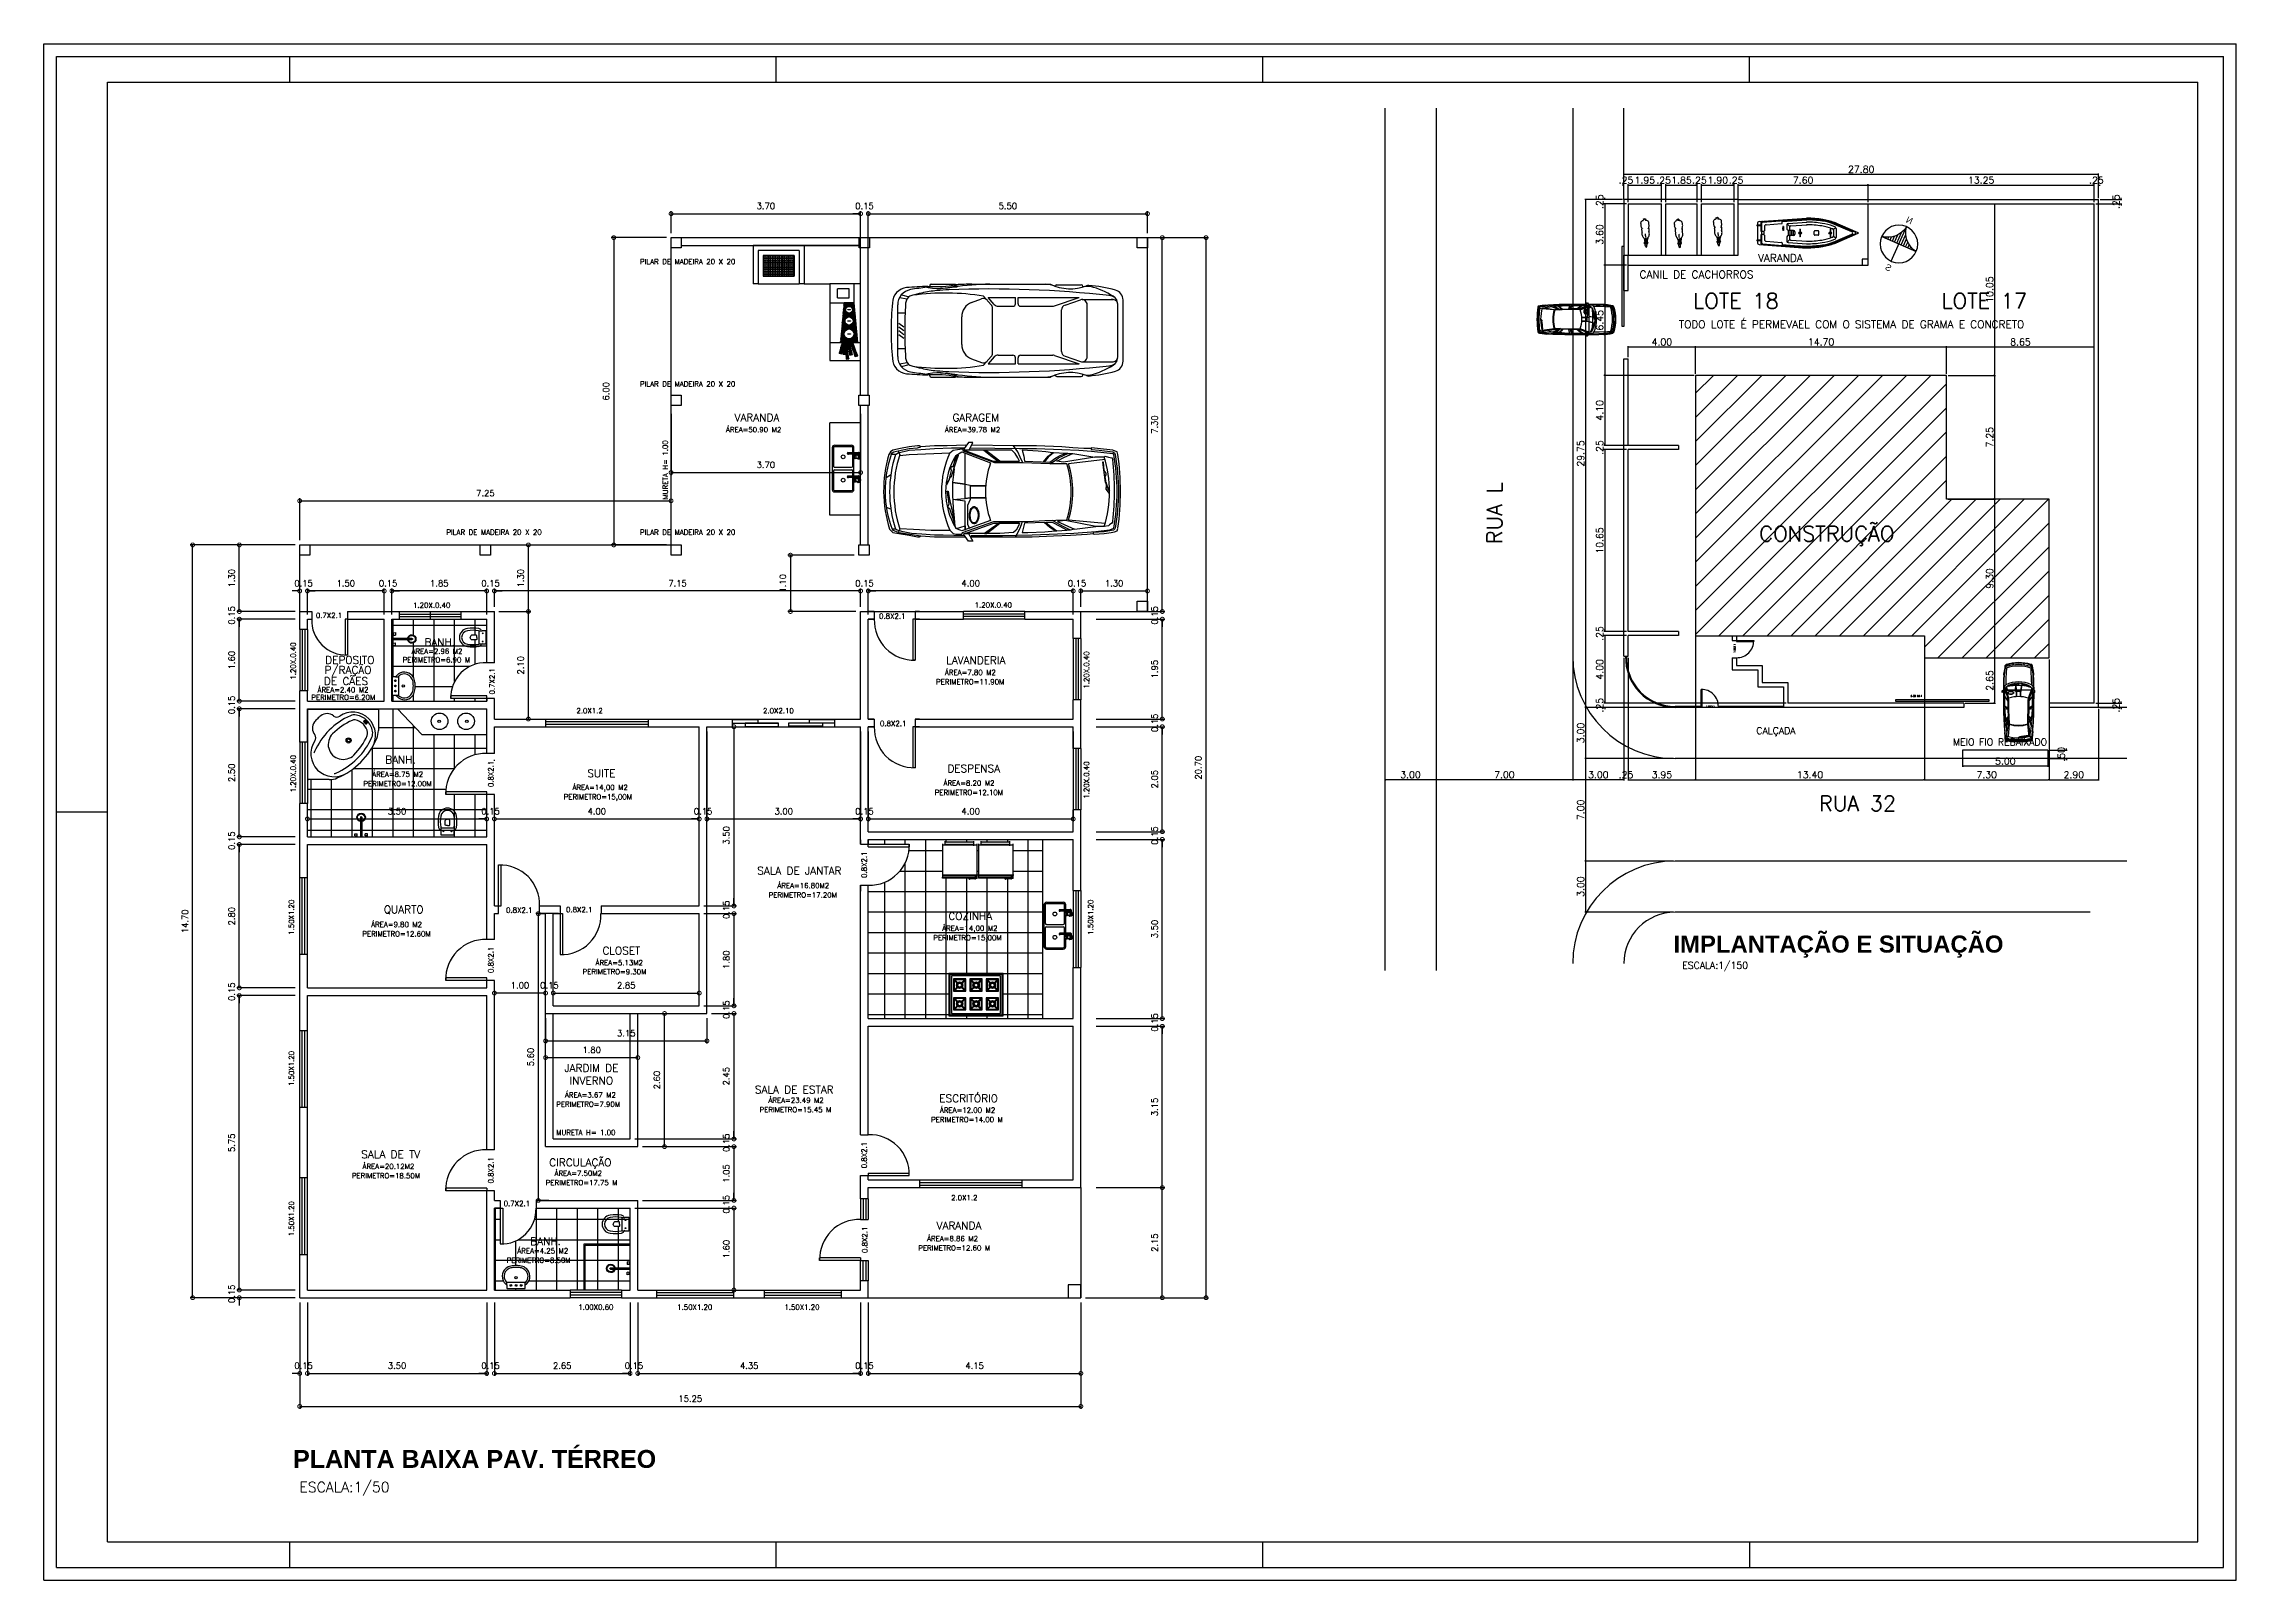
# Paper-space layout 'Layout1' of a CAD drawing. Extents: x 3575.3 to 3660.9, y 278 to 338.
# The model-space entities are those that its viewports show. They can reach past a viewport. Long polylines and large blocks are cut down to what shows.
import ezdxf
from ezdxf.enums import TextEntityAlignment as Align

# ---------------------------------------------------------------- set-up
doc = ezdxf.new("R2010")
doc.units = 0
doc.header["$LTSCALE"] = 7
doc.layers.get('0').update_dxf_attribs({"linetype": 'CONTINUOUS'})
doc.layers.get('DEFPOINTS').update_dxf_attribs({"linetype": 'CONTINUOUS'})
for name, color, linetype in [('02', 2, 'CONTINUOUS'), ('ACESSÓRIO', 2, 'CONTINUOUS'), ('ALVENARIA', 7, 'CONTINUOUS'), ('ALVENARIA1', 44, 'CONTINUOUS'), ('COTA', 1, 'CONTINUOUS'), ('JAPOR', 142, 'CONTINUOUS'), ('MARGEM1', 20, 'CONTINUOUS'), ('MARGEM10', 8, 'CONTINUOUS'), ('MARGEM3', 81, 'CONTINUOUS'), ('TEXTO2', 40, 'CONTINUOUS'), ('TEXTO3', 3, 'CONTINUOUS'), ('TEXTO5', 5, 'CONTINUOUS'), ('VPORTS', 9, 'CONTINUOUS')]:
    doc.layers.add(name, color=color, linetype=linetype)
doc.layers.get('VPORTS').off()
doc.styles.add('GRAF', font='GRAF.SHX')
doc.styles.add('SANSSERIFBOLD', font='sasb____.pfb')
doc.styles.add('SIMPLEX', font='SIMPLEX.SHX')
doc.dimstyles.new('DIM100', dxfattribs={"dimtxt": 0.4, "dimasz": 0.05, "dimexe": 0.05, "dimexo": 0.09, "dimgap": 0.09, "dimtad": 1, "dimzin": 4, "dimdsep": 46, "dimtxsty": 'SIMPLEX', "dimblk": 'DOT', "dimcen": 0.09, "dimadec": 0, "dimazin": 0, "dimtfac": 1, "dimtix": 1, "dimtofl": 0, "dimtmove": 2, "dimatfit": 3, "dimldrblk": 'DOT', "dimfxl": 1, "dimtolj": 1, "dimtzin": 0, "dimarcsym": 0})
doc.dimstyles.new('DIM50', dxfattribs={"dimtxt": 0.12, "dimasz": 0.15, "dimexe": 0.05, "dimexo": 0.09, "dimgap": 0.09, "dimtad": 1, "dimzin": 0, "dimdsep": 46, "dimtxsty": 'SIMPLEX', "dimblk1": 'DOTSMALL', "dimblk2": 'DOTSMALL', "dimsah": 1, "dimcen": 0.09, "dimadec": 0, "dimazin": 0, "dimtfac": 1, "dimtix": 1, "dimtofl": 0, "dimtmove": 2, "dimatfit": 3, "dimldrblk": 'DOTSMALL', "dimfxl": 1, "dimtolj": 1, "dimtzin": 0, "dimarcsym": 0})
pattern_1 = [(0, (0, 0), (0, 0.4), []), (90, (0, 0), (-0.4, 2e-17), [])]
pattern_2 = [(110.657, (633.83504, 250.15099), (-0.09357, -0.035277), [0.02, -0.03, 0.01, -0.04]), (110.657, (633.80801, 250.21561), (-0.09357, -0.035277), [0.02, -0.08]), (110.657, (633.80685, 250.20449), (-0.09357, -0.035277), [0.01, -0.09]), (110.657, (633.82392, 250.15214), (-0.09357, -0.035277), [0.005, -0.07, 0.005, -0.02]), (110.657, (633.80689, 250.18313), (-0.09357, -0.035277), [0.02, -0.03, 0.005, -0.045]), (110.657, (633.81337, 250.15885), (-0.09357, -0.035277), [0.015, -0.085]), (110.657, (633.80221, 250.18136), (-0.09357, -0.035277), [0.03, -0.07]), (110.657, (633.81046, 250.15241), (-0.09357, -0.035277), [0.02, -0.08]), (110.657, (633.79401, 250.18895), (-0.09357, -0.035277), [0.05, -0.05]), (110.657, (633.79991, 250.15912), (-0.09357, -0.035277), [0.01, -0.03, 0.02, -0.04]), (110.657, (633.77288, 250.22374), (-0.09357, -0.035277), [0.02, -0.08]), (110.657, (633.77759, 250.20414), (-0.09357, -0.035277), [0.01, -0.09]), (110.657, (633.78231, 250.18455), (-0.09357, -0.035277), [0.01, -0.09]), (110.657, (633.79761, 250.13688), (-0.09357, -0.035277), [0.02, -0.08]), (110.657, (633.77763, 250.18278), (-0.09357, -0.035277), [0.02, -0.08]), (110.657, (633.77295, 250.18102), (-0.09357, -0.035277), [0.02, -0.02, 0.02, -0.04]), (110.657, (633.77533, 250.16054), (-0.09357, -0.035277), [0.01, -0.05, 0.02, -0.02]), (110.657, (633.76594, 250.17837), (-0.09357, -0.035277), [0.03, -0.07]), (110.657, (633.76126, 250.17661), (-0.09357, -0.035277), [0.02, -0.08]), (110.657, (633.77303, 250.1383), (-0.09357, -0.035277), [0.03, -0.04, 0.01, -0.02]), (110.657, (633.76835, 250.13653), (-0.09357, -0.035277), [0.05, -0.05]), (110.657, (633.74484, 250.19179), (-0.09357, -0.035277), [0.01, -0.09]), (110.657, (633.75309, 250.16284), (-0.09357, -0.035277), [0.02, -0.08]), (110.657, (633.7578, 250.14324), (-0.09357, -0.035277), [0.01, -0.04, 0.01, -0.04]), (110.657, (633.75899, 250.13301), (-0.09357, -0.035277), [0.01, -0.03, 0.02, -0.04]), (110.657, (633.7496, 250.15084), (-0.09357, -0.035277), [0.01, -0.05, 0.01, -0.03]), (110.657, (633.7402, 250.16867), (-0.09357, -0.035277), [0.03, -0.07]), (110.657, (633.74964, 250.12948), (-0.09357, -0.035277), [0.02, -0.08]), (110.657, (633.72966, 250.17538), (-0.09357, -0.035277), [0.01, -0.09]), (110.657, (633.72026, 250.19321), (-0.09357, -0.035277), [0.01, -0.09]), (124.693, (633.803327, 250.213842), (-0.0352772, 0.093571), [0.0103, -0.40201]), (124.693, (633.778745, 250.215262), (-0.0352772, 0.093571), [0.0103, -0.40201]), (124.693, (633.72613, 250.184739), (-0.0352772, 0.093571), [0.0103, -0.40201]), (124.693, (633.771803, 250.169896), (-0.0352772, 0.093571), [0.0103, -0.40201]), (124.693, (633.750712, 250.18332), (-0.0352772, 0.093571), [0.0103, -0.40201]), (124.693, (633.754202, 250.195322), (-0.0352772, 0.093571), [0.0103, -0.40201]), (124.693, (633.755466, 250.142363), (-0.0352772, 0.093571), [0.0103, -0.40201]), (124.693, (633.746033, 250.181555), (-0.0352772, 0.093571), [0.0103, -0.40201]), (124.693, (633.774067, 250.213498), (-0.0352772, 0.093571), [0.0206, -0.39171]), (124.693, (633.770577, 250.201495), (-0.0352772, 0.093571), [0.0206, -0.39171]), (124.693, (633.765898, 250.199731), (-0.0352772, 0.093571), [0.0206, -0.39171]), (276.621, (633.806892, 250.183125), (0.0352772, -0.093571), [0.0103, -0.0206, 0.0103, -0.3711106]), (276.621, (633.799912, 250.15912), (0.0352772, -0.093571), [0.0103, -0.40201]), (276.621, (633.757805, 250.143245), (0.0352772, -0.093571), [0.0206, -0.39171]), (304.693, (633.808005, 250.215606), (0.0352772, -0.093571), [0.0103, -0.40201]), (96.621, (633.80095, 250.23432), (-0.0352772, 0.093571), [0.0103, -0.40201]), (96.621, (633.778783, 250.193902), (-0.0352772, 0.093571), [0.0103, -0.40201]), (96.621, (633.755353, 250.206443), (-0.0352772, 0.093571), [0.0103, -0.40201]), (96.621, (633.762446, 250.166369), (-0.0352772, 0.093571), [0.0103, -0.40201]), (96.621, (633.754277, 250.152602), (-0.0352772, 0.093571), [0.0103, -0.40201]), (96.621, (633.74607, 250.160195), (-0.0352772, 0.093571), [0.0103, -0.40201]), (96.621, (633.762446, 250.166369), (-0.0352772, 0.093571), [0.0103, -0.40201]), (96.621, (633.737827, 250.189148), (-0.0352772, 0.093571), [0.0412, -0.37111]), (96.621, (633.822154, 250.156818), (-0.0352772, 0.093571), [0.0412, -0.37111]), (96.621, (633.811608, 250.16353), (-0.0352772, 0.093571), [0.0412, -0.37111]), (96.621, (633.803402, 250.171122), (-0.0352772, 0.093571), [0.0103, -0.0206, 0.0206, -0.3608106]), (96.621, (633.796384, 250.168477), (-0.0352772, 0.093571), [0.0206, -0.0206, 0.0206, -0.3505106]), (96.621, (633.790555, 250.155592), (-0.0352772, 0.093571), [0.0412, -0.37111]), (96.621, (633.787065, 250.14359), (-0.0352772, 0.093571), [0.0412, -0.37111]), (96.621, (633.782386, 250.141825), (-0.0352772, 0.093571), [0.0412, -0.37111]), (96.621, (633.72962, 250.196742), (-0.0352772, 0.093571), [0.0103, -0.40201]), (96.621, (633.716736, 250.20257), (-0.0352772, 0.093571), [0.0206, -0.39171]), (96.621, (633.74258, 250.148192), (-0.0352772, 0.093571), [0.0206, -0.39171]), (96.621, (633.827983, 250.169703), (-0.0352772, 0.093571), [0.0412, -0.37111]), (96.621, (633.741317, 250.201151), (-0.0352772, 0.093571), [0.0309, -0.38141]), (96.621, (633.744807, 250.213154), (-0.0352772, 0.093571), [0.0618, -0.35051])]

psp = doc.layouts.get("Layout1")

msp = doc.modelspace()

# ---------------------------------------------------------------- texts
at = {"layer": 'ALVENARIA1', "style": 'SIMPLEX'}
for s, height, p in [('VARANDA', 0.45, (725.413, 289.792)), ('CANIL DE CACHORROS', 0.45, (720.496, 288.826)), ('LOTE 18', 0.9, (722.804, 287.053)), ('LOTE 17', 0.9, (737.351, 287.053)), ('TODO LOTE É PERMEVAEL COM O SISTEMA DE GRAMA E CONCRETO', 0.45, (729.578, 285.906)), ('CONSTRUÇÃO', 0.9, (728.13, 273.416))]:
    msp.add_text(s, height=height, dxfattribs=at).set_placement(p, align=Align.CENTER)
at = {"layer": 'JAPOR', "style": 'SIMPLEX'}
msp.add_text('1.0X2.1', height=0.1, rotation=360, dxfattribs=at).set_placement((721.314, 263.678), align=Align.CENTER)
at = {"layer": 'TEXTO2', "style": 'SIMPLEX'}
for s, rotation, p in [('1.0X2.1', 90, (722.786, 267.151)), ('5.30 X2.1', 360, (733.373, 264.315)), ('0.8X2.1', 360, (634.546, 244.927)), ('1.20X.0.40', 90, (622.901, 244.101)), ('1.20X.0.40', 90, (638.387, 243.926)), ('0.7X2.1', 90, (626.783, 243.705)), ('0.8X2.1', 360, (634.564, 242.831)), ('1.20X.0.40', 90, (622.901, 241.901)), ('0.8X2.1', 90, (626.759, 241.896)), ('1.20X.0.40', 90, (638.387, 241.776)), ('0.8X2.1', 90, (634.047, 240.122)), ('1.50X1.20', 90, (622.866, 239.098)), ('0.8X2.1', 360, (627.263, 239.187)), ('1.50X1.20', 90, (638.468, 239.098)), ('0.8X2.1', 90, (626.759, 238.265)), ('1.50X1.20', 90, (622.866, 236.144)), ('0.8X2.1', 90, (634.047, 234.453)), ('0.8X2.1', 90, (626.759, 234.157)), ('1.50X1.20', 90, (622.866, 233.211)), ('0.7X2.1', 360, (627.217, 233.457)), ('0.8X2.1', 90, (634.059, 232.798))]:
    msp.add_text(s, height=0.1, rotation=rotation, dxfattribs=at).set_placement(p, align=Align.CENTER)
for s, height, p in [('CALÇADA', 0.4, (724, 262.123)), ('MEIO FIO REBAIXADO', 0.4, (735.526, 261.461)), ('ÁREA=50.90 M2', 0.1, (631.3, 248.569)), ('ÁREA=39.78 M2', 0.1, (635.574, 248.569)), ('ESCALA:1/150', 0.4, (719.659, 248.38)), ('PERIMETRO=6.90 M', 0.1, (624.989, 244.074)), ('ÁREA=2.96 M2', 0.1, (625.16, 244.242)), ('ÁREA=7.80 M2', 0.1, (635.574, 243.828)), ('ÁREA=2.40 M2', 0.1, (623.326, 243.488)), ('PERIMETRO=11.90M', 0.1, (635.402, 243.645)), ('PERIMETRO=6.20M', 0.1, (623.205, 243.342)), ('ÁREA=8.75 M2', 0.1, (624.393, 241.84)), ('PERIMETRO=12.00M', 0.1, (624.222, 241.656)), ('PERIMETRO=15,00M', 0.1, (628.132, 241.399)), ('ÁREA=14,00 M2', 0.1, (628.303, 241.583)), ('PERIMETRO=12.10M', 0.1, (635.375, 241.484)), ('ÁREA=8.20 M2', 0.1, (635.547, 241.668)), ('ÁREA=16.80M2', 0.1, (632.303, 239.665)), ('PERIMETRO=17.20M', 0.1, (632.132, 239.482)), ('ÁREA=9.80 M2', 0.1, (624.372, 238.907)), ('ÁREA=14,00 M2', 0.1, (635.52, 238.832)), ('PERIMETRO=12.60M', 0.1, (624.201, 238.723)), ('PERIMETRO=15,00M', 0.1, (635.348, 238.648)), ('PERIMETRO=9.30M', 0.1, (628.499, 237.984)), ('ÁREA=5.13M2', 0.1, (628.753, 238.159)), ('PERIMETRO=7.90M', 0.1, (627.985, 235.395)), ('ÁREA=3.67 M2', 0.1, (628.156, 235.578)), ('ÁREA=23.49 M2', 0.1, (632.128, 235.473)), ('ÁREA=12.00 M2', 0.1, (635.476, 235.281)), ('PERIMETRO=15.45 M', 0.1, (631.956, 235.289)), ('PERIMETRO=14.00 M', 0.1, (635.304, 235.097)), ('MURETA H= 1.00', 0.1, (627.985, 234.845)), ('ÁREA=20.12M2', 0.1, (624.204, 234.183)), ('ÁREA=7.50M2', 0.1, (627.953, 234.048)), ('PERIMETRO=18.50M', 0.1, (623.995, 234)), ('PERIMETRO=17.75 M', 0.1, (627.781, 233.865)), ('ÁREA=8.86 M2', 0.1, (635.226, 232.772)), ('PERIMETRO=8.50M', 0.1, (627.018, 232.349)), ('ÁREA=4.25 M2', 0.1, (627.226, 232.533)), ('PERIMETRO=12.60 M', 0.1, (635.055, 232.589)), ('ESCALA:1/50', 0.2, (622.974, 227.871))]:
    msp.add_text(s, height=height, dxfattribs=at).set_placement(p)
for s, p in [('PILAR DE MADEIRA 20 X 20', (630.552, 251.85)), ('PILAR DE MADEIRA 20 X 20', (630.552, 249.462)), ('PILAR DE MADEIRA 20 X 20', (626.772, 246.566)), ('PILAR DE MADEIRA 20 X 20', (630.552, 246.566)), ('1.20X.0.40', (636.519, 245.145)), ('0.7X2.1', (623.55, 244.942)), ('1.20X.0.40', (625.555, 245.14)), ('2.0X1.2', (628.637, 243.081)), ('2.0X2.10', (632.323, 243.081)), ('0.8X2.1', (628.434, 239.197)), ('2.0X1.2', (635.953, 233.571)), ('1.00X0.60', (628.759, 231.433)), ('1.50X1.20', (630.69, 231.433)), ('1.50X1.20', (632.783, 231.433))]:
    msp.add_text(s, height=0.1, dxfattribs=at).set_placement(p, align=Align.CENTER)
msp.add_text('MURETA H= 1.00', height=0.1, rotation=90, dxfattribs=at).set_placement((630.164, 247.254))
at = {"layer": 'TEXTO3', "style": 'SIMPLEX'}
msp.add_text('RUA L', height=0.9, rotation=90, dxfattribs=at).set_placement((709.112, 275.065), align=Align.CENTER)
for s, height, p in [('RUA 32', 0.9, (729.931, 257.619)), ('VARANDA', 0.15, (631.904, 248.781)), ('GARAGEM', 0.15, (636.177, 248.781)), ('BANH.', 0.15, (625.712, 244.394)), ('P/RAÇÃO', 0.15, (623.92, 243.852)), ('DEPOSITO ', 0.15, (624.007, 244.045)), ('LAVANDERIA', 0.15, (636.177, 244.041)), ('DE CÃES', 0.15, (623.882, 243.633)), ('BANH.', 0.15, (624.945, 242.098)), ('SUITE', 0.15, (628.867, 241.832)), ('DESPENSA', 0.15, (636.137, 241.927)), ('SALA DE JANTAR', 0.15, (632.733, 239.93)), ('QUARTO ', 0.15, (625.059, 239.174)), ('COZINHA', 0.15, (636.069, 239.044)), ('CLOSET', 0.15, (629.257, 238.369)), ('JARDIM DE', 0.15, (628.672, 236.077)), ('INVERNO', 0.15, (628.672, 235.833)), ('SALA DE ESTAR', 0.15, (632.633, 235.658)), ('ESCRITÓRIO', 0.15, (636.037, 235.485)), ('SALA DE TV', 0.15, (624.756, 234.394)), ('CIRCULAÇÃO', 0.15, (628.458, 234.234)), ('BANH.', 0.15, (627.778, 232.697)), ('VARANDA', 0.15, (635.848, 233.003))]:
    msp.add_text(s, height=height, dxfattribs=at).set_placement(p, align=Align.CENTER)
at = {"layer": 'TEXTO5', "style": 'SANSSERIFBOLD'}
for s, height, p in [('IMPLANTAÇÃO E SITUAÇÃO', 1, (738.474, 249.327)), ('PLANTA BAIXA PAV. TÉRREO', 0.35, (629.937, 228.345))]:
    msp.add_text(s, height=height, dxfattribs=at).set_placement(p, align=Align.RIGHT)

# ---------------------------------------------------------------- blocks, each defined once
blk = doc.blocks.new('*X54')
at = {"color": 0}
for p, q in [((24.11, 78.57), (24.22, 78.57)), ((24.11, 77.82), (24.44, 77.82)), ((24.11, 77.07), (24.76, 77.07)), ((24.11, 76.32), (25.2, 76.32)), ((24.11, 75.57), (25.77, 75.57)), ((24.11, 74.82), (26.55, 74.82)), ((24.11, 74.07), (27.67, 74.07)), ((24.11, 72.57), (27.67, 72.57)), ((24.11, 71.82), (26.55, 71.82)), ((24.11, 71.07), (25.77, 71.07)), ((24.11, 70.32), (25.2, 70.32)), ((24.11, 69.57), (24.76, 69.57)), ((24.11, 68.82), (24.44, 68.82)), ((24.11, 68.07), (24.22, 68.07))]:
    blk.add_line(p, q, dxfattribs=at)
blk = doc.blocks.new('N2nor7')
blk.add_line((0, -4.41), (0, 4.41))
blk.add_lwpolyline([(0, 4.41, 0.336533), (4.41, 0), (-4.41, 0, 0.336533)], format="xyb", close=True)
blk.add_circle((0, 0), 4.41)
at = {"xscale": 0.75, "yscale": 0.75, "zscale": 0.75, "rotation": 90.0000000000005}
blk.add_blockref('*X54', (54.99, -18.08), dxfattribs=at)
at = {"style": 'GRAF'}
for s, p in [('N', (0, 6.06)), ('S', (0, -6.06))]:
    blk.add_text(s, height=1.5, dxfattribs=at).set_placement(p, align=Align.MIDDLE)
blk = doc.blocks.new('DOT')
at = {"layer": 'ALVENARIA', "color": 0, "linetype": 'ByBlock'}
blk.add_line((-0.5, 0), (-1, 0), dxfattribs=at)
at = {"layer": 'ALVENARIA', "color": 0, "linetype": 'ByBlock', "const_width": 0.5}
blk.add_lwpolyline([(-0.25, 0, 1), (0.25, 0, 1)], format="xyb", close=True, dxfattribs=at)
blk = doc.blocks.new('*D60')
at = {"layer": 'COTA', "color": 0, "lineweight": -2}
for p, q in [((736.083, 260.889), (736.083, 260.2)), ((741.083, 260.889), (741.083, 260.2)), ((741.033, 260.25), (736.133, 260.25))]:
    blk.add_line(p, q, dxfattribs=at)
at = {"layer": 'DEFPOINTS', "color": 0}
for p in [(736.083, 260.979), (741.083, 260.979), (736.083, 260.25)]:
    blk.add_point(p, dxfattribs=at)
at = {"layer": 'COTA', "color": 0, "lineweight": -2, "xscale": 0.05, "yscale": 0.05, "zscale": 0.05, "rotation": 180}
blk.add_blockref('DOT', (736.083, 260.25), dxfattribs=at)
at = {"layer": 'COTA', "color": 0, "lineweight": -2, "xscale": 0.05, "yscale": 0.05, "zscale": 0.05}
blk.add_blockref('DOT', (741.083, 260.25), dxfattribs=at)
at = {"layer": 'COTA', "color": 0, "insert": (738.583, 260.54), "char_height": 0.4, "attachment_point": 5, "style": 'SIMPLEX'}
blk.add_mtext('\\A1;5.00', dxfattribs=at)
blk = doc.blocks.new('_DOT')
at = {"color": 0, "linetype": 'ByBlock'}
blk.add_line((-0.5, 0), (-1, 0), dxfattribs=at)
at = {"color": 0, "linetype": 'ByBlock', "const_width": 0.5}
blk.add_lwpolyline([(-0.25, 0, 1), (0.25, 0, 1)], format="xyb", close=True, dxfattribs=at)
blk = doc.blocks.new('*D61')
at = {"layer": 'COTA', "color": 0, "lineweight": -2}
for p, q in [((741.16, 261.192), (742.208, 261.192)), ((742.158, 261.242), (742.158, 261.292)), ((741.16, 260.692), (742.208, 260.692)), ((742.158, 260.642), (742.158, 260.592))]:
    blk.add_line(p, q, dxfattribs=at)
at = {"layer": 'DEFPOINTS', "color": 0}
for p in [(741.07, 261.192), (741.07, 260.692), (742.158, 260.692)]:
    blk.add_point(p, dxfattribs=at)
at = {"layer": 'COTA', "color": 0, "lineweight": -2, "xscale": 0.05, "yscale": 0.05, "zscale": 0.05}
for p, rotation in [((742.158, 261.192), 270), ((742.158, 260.692), 90)]:
    blk.add_blockref('DOT', p, dxfattribs=dict(at, rotation=rotation))
at = {"layer": 'COTA', "color": 0, "insert": (741.868, 260.942), "char_height": 0.4, "attachment_point": 5, "rotation": 90, "style": 'SIMPLEX'}
blk.add_mtext('\\A1;.50', dxfattribs=at)
blk = doc.blocks.new('A$C0A2240AF')
at = {"layer": 'ACESSÓRIO'}
for p, q in [((0.149, 0.516), (0.149, 0.309)), ((0.161, 0.534), (0.214, 0.534)), ((0.173, 0.516), (0.173, 0.309)), ((0.173, 0.498), (0.199, 0.498)), ((0.198, 0.492), (0.198, 0.446)), ((0.207, 0.516), (0.207, 0.508)), ((0.249, 0.516), (0.249, 0.508)), ((0.259, 0.492), (0.259, 0.446)), ((0.605, 0.516), (0.605, 0.309)), ((0.618, 0.534), (0.67, 0.534)), ((0.63, 0.516), (0.63, 0.309)), ((0.63, 0.498), (0.655, 0.498)), ((0.654, 0.492), (0.654, 0.446)), ((0.663, 0.516), (0.663, 0.508)), ((0.706, 0.516), (0.706, 0.508)), ((0.715, 0.492), (0.715, 0.446)), ((0, 0.049), (0, 0.377)), ((0.024, 0.049), (0.024, 0.377)), ((0.149, 0.426), (0.049, 0.426)), ((0.149, 0.402), (0.049, 0.402)), ((0.049, 0.024), (0.408, 0.024)), ((0.219, 0.426), (0.173, 0.426)), ((0.408, 0.402), (0.173, 0.402)), ((0.605, 0.426), (0.237, 0.426)), ((0.432, 0.049), (0.432, 0.377)), ((0.481, 0.049), (0.481, 0.377)), ((0.605, 0.402), (0.505, 0.402)), ((0.505, 0.024), (0.864, 0.024)), ((0.675, 0.426), (0.63, 0.426)), ((0.864, 0.402), (0.63, 0.402)), ((0.864, 0.426), (0.694, 0.426)), ((0.888, 0.049), (0.888, 0.377)), ((0.913, 0.049), (0.913, 0.377)), ((0.049, 0), (0.864, 0))]:
    blk.add_line(p, q, dxfattribs=at)
for points in [[(0.259, 0.492, 0.133256), (0.256, 0.5, 0.106756), (0.25, 0.507, 0.082828), (0.24, 0.512, 0.071352), (0.228, 0.514, 0.071352), (0.216, 0.512, 0.082828), (0.207, 0.507, 0.106756), (0.2, 0.5, 0.133256), (0.198, 0.492, 0.133256)], [(0.715, 0.492, 0.133256), (0.713, 0.5, 0.106756), (0.706, 0.507, 0.082828), (0.696, 0.512, 0.071352), (0.684, 0.514, 0.071352), (0.672, 0.512, 0.082828), (0.663, 0.507, 0.106756), (0.656, 0.5, 0.133256), (0.654, 0.492, 0.133256)]]:
    blk.add_lwpolyline(points, format="xyb", dxfattribs=at)
for points in [[(0.198, 0.446, 0.133256), (0.2, 0.439, 0.106756), (0.207, 0.431, 0.082828), (0.216, 0.427, 0.071352), (0.228, 0.425, 0.071352), (0.24, 0.427, 0.082828), (0.25, 0.431, 0.106756), (0.256, 0.439, 0.133256), (0.259, 0.446, 0.133256), (0.256, 0.454, 0.106756), (0.25, 0.462, 0.082828), (0.24, 0.466, 0.071352), (0.228, 0.468, 0.071352), (0.216, 0.466, 0.082828), (0.207, 0.462, 0.106756), (0.2, 0.454, 0.133256)], [(0.237, 0.437, 0.133256), (0.237, 0.44, 0.106756), (0.235, 0.442, 0.082828), (0.232, 0.443, 0.071352), (0.228, 0.444, 0.071352), (0.225, 0.443, 0.082828), (0.222, 0.442, 0.106756), (0.22, 0.44, 0.133256), (0.219, 0.437, 0.133256), (0.22, 0.435, 0.106756), (0.222, 0.433, 0.082828), (0.225, 0.431, 0.071352), (0.228, 0.431, 0.071352), (0.232, 0.431, 0.082828), (0.235, 0.433, 0.106756), (0.237, 0.435, 0.133256)], [(0.654, 0.446, 0.133256), (0.656, 0.439, 0.106756), (0.663, 0.431, 0.082828), (0.672, 0.427, 0.071352), (0.684, 0.425, 0.071352), (0.696, 0.427, 0.082828), (0.706, 0.431, 0.106756), (0.713, 0.439, 0.133256), (0.715, 0.446, 0.133256), (0.713, 0.454, 0.106756), (0.706, 0.462, 0.082828), (0.696, 0.466, 0.071352), (0.684, 0.468, 0.071352), (0.672, 0.466, 0.082828), (0.663, 0.462, 0.106756), (0.656, 0.454, 0.133256)], [(0.694, 0.437, 0.133256), (0.693, 0.44, 0.106756), (0.691, 0.442, 0.082828), (0.688, 0.443, 0.071352), (0.684, 0.444, 0.071352), (0.681, 0.443, 0.082828), (0.678, 0.442, 0.106756), (0.676, 0.44, 0.133256), (0.675, 0.437, 0.133256), (0.676, 0.435, 0.106756), (0.678, 0.433, 0.082828), (0.681, 0.431, 0.071352), (0.684, 0.431, 0.071352), (0.688, 0.431, 0.082828), (0.691, 0.433, 0.106756), (0.693, 0.435, 0.133256)]]:
    blk.add_lwpolyline(points, format="xyb", close=True, dxfattribs=at)
for centre in [(0.228, 0.213), (0.684, 0.213)]:
    blk.add_circle(centre, 0.0365, dxfattribs=at)
for centre, radius, start, end in [((0.161, 0.516), 0.0183, 311.8103, 228.1897), ((0.161, 0.516), 0.0122, 0.0002, 180.0002), ((0.228, 0.516), 0.0426, 315.5847, 154.6231), ((0.228, 0.516), 0.0426, 205.3769, 224.4153), ((0.228, 0.516), 0.0213, 121.0027, 180), ((0.214, 0.546), 0.0122, 270, 294.62), ((0.228, 0.516), 0.0213, 0, 114.62), ((0.618, 0.516), 0.0183, 311.8103, 228.1897), ((0.618, 0.516), 0.0122, 0.0002, 180.0002), ((0.684, 0.516), 0.0426, 315.5847, 154.6231), ((0.684, 0.516), 0.0426, 205.3769, 224.4153), ((0.684, 0.516), 0.0213, 121.0027, 180), ((0.67, 0.546), 0.0122, 270, 294.62), ((0.684, 0.516), 0.0213, 0, 114.62), ((0.049, 0.377), 0.0487, 90, 180), ((0.049, 0.049), 0.0487, 180, 270), ((0.049, 0.377), 0.0243, 90, 180), ((0.049, 0.049), 0.0243, 180, 270), ((0.161, 0.309), 0.0152, 143.1301, 36.8699), ((0.161, 0.309), 0.0122, 180.0001, 0.0001), ((0.408, 0.377), 0.0243, 0, 90), ((0.408, 0.049), 0.0243, 270, 0), ((0.505, 0.377), 0.0243, 90, 180), ((0.505, 0.049), 0.0243, 180, 270), ((0.618, 0.309), 0.0152, 143.1301, 36.8699), ((0.618, 0.309), 0.0122, 180.0001, 0.0001), ((0.864, 0.377), 0.0487, 0, 90), ((0.864, 0.377), 0.0243, 0, 90), ((0.864, 0.049), 0.0487, 270, 0), ((0.864, 0.049), 0.0243, 270, 0)]:
    blk.add_arc(centre, radius, start, end, dxfattribs=at)
blk = doc.blocks.new('veico28d')
at = {"linetype": 'Continuous'}
for p, q in [((14.6, 175.3), (11.3, 170.3)), ((19.6, 178.6), (14.6, 175.3)), ((16.3, 170.3), (17.9, 173.6)), ((17.9, 173.6), (21.2, 175.3)), ((34.5, 181.9), (19.6, 178.6)), ((21.2, 175.3), (26.2, 176.9)), ((24.6, 170.3), (29.5, 173.6)), ((26.2, 176.9), (51.1, 181.9)), ((29.5, 173.6), (51.1, 178.6)), ((31.2, 175.3), (29.5, 176.9)), ((32.8, 170.3), (31.2, 175.3)), ((51.1, 185.2), (34.5, 181.9)), ((67.6, 186.9), (51.1, 185.2)), ((51.1, 181.9), (67.6, 183.6)), ((51.1, 178.6), (74.3, 180.2)), ((51.1, 170.3), (99.1, 172)), ((71, 186.9), (67.6, 186.9)), ((67.6, 183.6), (74.3, 185.2)), ((74.3, 185.2), (71, 186.9)), ((100.8, 186.9), (74.3, 185.2)), ((74.3, 180.2), (100.8, 181.9)), ((99.1, 172), (130.6, 173.6)), ((125.6, 186.9), (100.8, 186.9)), ((100.8, 181.9), (133.9, 183.6)), ((162.1, 188.5), (125.6, 186.9)), ((130.6, 173.6), (137.2, 178.6)), ((133.9, 183.6), (158.8, 183.6)), ((137.2, 178.6), (145.5, 180.2)), ((142.2, 168.6), (150.5, 173.6)), ((145.5, 180.2), (158.8, 181.9)), ((150.5, 173.6), (153.8, 175.3)), ((153.8, 175.3), (210.1, 153.7)), ((157.1, 176.9), (155.5, 181.9)), ((218.4, 153.7), (157.1, 176.9)), ((167.1, 193.5), (158.8, 181.9)), ((158.8, 181.9), (158.8, 180.2)), ((158.8, 178.6), (168.7, 180.2)), ((158.8, 180.2), (158.8, 178.6)), ((251.6, 178.6), (158.8, 178.6)), ((158.8, 178.6), (215.1, 157)), ((160.4, 112.3), (160.4, 172)), ((175.4, 193.5), (167.1, 193.5)), ((168.7, 180.2), (175.4, 193.5)), ((170.4, 183.6), (266.5, 181.9)), ((254.9, 186.9), (173.7, 188.5)), ((196.9, 178.6), (210.1, 168.6)), ((208.5, 172), (200.2, 178.6)), ((228.4, 157), (208.5, 172)), ((258.2, 172), (251.6, 178.6)), ((263.2, 175.3), (254.9, 186.9)), ((299.6, 186.9), (254.9, 186.9)), ((263.2, 163.7), (258.2, 172)), ((268.1, 165.3), (263.2, 175.3)), ((266.5, 181.9), (299.6, 181.9)), ((302.9, 176.9), (271.5, 178.6)), ((271.5, 178.6), (274.8, 167)), ((349.3, 185.2), (299.6, 186.9)), ((299.6, 181.9), (349.3, 180.2)), ((317.9, 175.3), (302.9, 176.9)), ((331.1, 173.6), (317.9, 175.3)), ((322.8, 167), (331.1, 173.6)), ((332.8, 173.6), (322.8, 165.3)), ((332.8, 173.6), (331.1, 173.6)), ((331.1, 173.6), (332.8, 173.6)), ((356, 172), (332.8, 173.6)), ((346, 168.6), (356, 172)), ((370.9, 183.6), (349.3, 185.2)), ((349.3, 180.2), (382.5, 178.6)), ((352.6, 168.6), (360.9, 172)), ((354.3, 172), (370.9, 172)), ((360.9, 172), (354.3, 172)), ((354.3, 165.3), (370.9, 172)), ((392.4, 181.9), (370.9, 183.6)), ((370.9, 172), (414, 165.3)), ((382.5, 178.6), (407.3, 176.9)), ((405.7, 181.9), (392.4, 181.9)), ((407.3, 183.6), (405.7, 181.9)), ((405.7, 181.9), (407.3, 180.2)), ((418.9, 181.9), (407.3, 183.6)), ((407.3, 180.2), (422.2, 178.6)), ((407.3, 176.9), (437.2, 173.6)), ((448.8, 178.6), (418.9, 181.9)), ((422.2, 178.6), (448.8, 175.3)), ((437.2, 173.6), (448.8, 172)), ((453.7, 176.9), (448.8, 178.6)), ((448.8, 175.3), (452.1, 173.6)), ((448.8, 172), (450.4, 170.3)), ((452.1, 173.6), (453.7, 170.3)), ((457, 175.3), (453.7, 176.9)), ((458.7, 170.3), (457, 175.3)), ((6.3, 125.6), (14.6, 130.5)), ((24.6, 170.3), (16.3, 170.3)), ((32.8, 168.6), (51.1, 170.3)), ((129, 120.6), (133.9, 138.8)), ((142.2, 155.4), (132.3, 125.6)), ((132.3, 142.1), (133.9, 147.1)), ((133.9, 138.8), (132.3, 142.1)), ((133.9, 147.1), (137.2, 147.1)), ((138.9, 142.1), (135.6, 115.6)), ((137.2, 147.1), (140.6, 157)), ((140.6, 163.7), (138.9, 153.7)), ((140.6, 157), (145.5, 170.3)), ((147.2, 168.6), (142.2, 155.4)), ((145.5, 170.3), (147.2, 168.6)), ((210.1, 168.6), (225.1, 157)), ((215.1, 157), (266.5, 157)), ((273.1, 153.7), (218.4, 153.7)), ((225.1, 157), (228.4, 157)), ((266.5, 157), (263.2, 163.7)), ((273.1, 153.7), (268.1, 165.3)), ((326.1, 152.1), (273.1, 153.7)), ((274.8, 167), (276.4, 157)), ((276.4, 157), (326.1, 155.4)), ((312.9, 155.4), (322.8, 167)), ((314.5, 155.4), (312.9, 155.4)), ((322.8, 165.3), (314.5, 155.4)), ((326.1, 155.4), (337.7, 163.7)), ((326.1, 152.1), (336.1, 158.7)), ((359.3, 152.1), (326.1, 152.1)), ((336.1, 158.7), (342.7, 163.7)), ((337.7, 163.7), (346, 168.6)), ((339.4, 157), (354.3, 165.3)), ((352.6, 155.4), (339.4, 157)), ((342.7, 163.7), (352.6, 168.6)), ((414, 165.3), (352.6, 155.4)), ((433.8, 160.4), (362.6, 152.1)), ((432.2, 165.3), (414, 165.3)), ((428.9, 155.4), (433.8, 115.6)), ((430.5, 155.4), (428.9, 155.4)), ((432.2, 138.8), (430.5, 155.4)), ((432.2, 165.3), (433.8, 167)), ((435.5, 133.8), (432.2, 138.8)), ((433.8, 167), (440.5, 165.3)), ((433.8, 127.2), (435.5, 130.5)), ((435.5, 130.5), (435.5, 133.8)), ((440.5, 165.3), (447.1, 163.7)), ((447.1, 163.7), (448.8, 160.4)), ((129, 120.6), (124, 110.6)), ((124, 115.6), (129, 120.6)), ((125.6, 99), (127.3, 99)), ((127.3, 87.4), (125.6, 99)), ((127.3, 99), (129, 85.8)), ((129, 74.2), (127.3, 87.4)), ((130.6, 127.2), (129, 120.6)), ((129, 85.8), (137.2, 51)), ((132.3, 125.6), (130.6, 127.2)), ((135.6, 115.6), (160.4, 112.3)), ((160.4, 112.3), (135.6, 115.6)), ((135.6, 115.6), (135.6, 90.8)), ((135.6, 90.8), (137.2, 65.9)), ((160.4, 112.3), (170.4, 110.6)), ((160.4, 84.1), (160.4, 112.3)), ((160.4, 84.1), (170.4, 85.8)), ((170.4, 85.8), (160.4, 84.1)), ((170.4, 110.6), (170.4, 109)), ((170.4, 109), (170.4, 85.8)), ((200.2, 109), (170.4, 109)), ((170.4, 109), (200.2, 109)), ((170.4, 85.8), (170.4, 82.5)), ((200.2, 85.8), (170.4, 85.8)), ((170.4, 85.8), (200.2, 85.8)), ((437.2, 105.7), (433.8, 127.2)), ((433.8, 115.6), (435.5, 115.6)), ((438.8, 105.7), (435.5, 115.6)), ((435.5, 115.6), (435.5, 105.7)), ((435.5, 105.7), (438.8, 105.7)), ((435.5, 105.7), (438.8, 105.7)), ((435.5, 102.4), (435.5, 105.7)), ((442.1, 94.1), (435.5, 102.4)), ((438.8, 105.7), (438.8, 102.4)), ((438.8, 102.4), (442.1, 99)), ((6.3, 67.6), (14.6, 64.2)), ((127.3, 69.2), (129, 74.2)), ((127.3, 65.9), (127.3, 69.2)), ((130.6, 64.2), (127.3, 65.9)), ((138.9, 39.4), (130.6, 64.2)), ((135.6, 82.5), (160.4, 84.1)), ((160.4, 79.2), (135.6, 82.5)), ((135.6, 51), (138.9, 39.4)), ((137.2, 51), (135.6, 51)), ((137.2, 65.9), (138.9, 46)), ((138.9, 46), (140.6, 29.5)), ((160.4, 22.8), (160.4, 79.2)), ((170.4, 82.5), (165.4, 70.9)), ((165.4, 70.9), (165.4, 34.4)), ((13, 24.5), (16.3, 21.2)), ((16.3, 21.2), (19.6, 17.9)), ((24.6, 24.5), (17.9, 24.5)), ((17.9, 24.5), (19.6, 22.8)), ((19.6, 22.8), (31.2, 17.9)), ((19.6, 17.9), (31.2, 16.2)), ((27.9, 22.8), (24.6, 24.5)), ((39.5, 19.5), (27.9, 22.8)), ((32.8, 24.5), (29.5, 17.9)), ((31.2, 17.9), (74.3, 11.2)), ((31.2, 16.2), (51.1, 12.9)), ((32.8, 26.1), (59.4, 24.5)), ((56, 16.2), (39.5, 19.5)), ((51.1, 12.9), (67.6, 9.6)), ((75.9, 14.5), (56, 16.2)), ((59.4, 24.5), (94.2, 22.8)), ((67.6, 9.6), (71, 9.6)), ((71, 9.6), (74.3, 11.2)), ((74.3, 11.2), (100.8, 9.6)), ((100.8, 12.9), (75.9, 14.5)), ((94.2, 22.8), (130.6, 22.8)), ((117.4, 12.9), (100.8, 12.9)), ((100.8, 9.6), (160.4, 9.6)), ((158.8, 11.2), (117.4, 12.9)), ((130.6, 22.8), (137.2, 16.2)), ((137.2, 36.1), (138.9, 39.4)), ((137.2, 16.2), (142.2, 14.5)), ((138.9, 39.4), (140.6, 29.5)), ((150.5, 22.8), (142.2, 26.1)), ((142.2, 14.5), (152.2, 14.5)), ((143.9, 26.1), (160.4, 31.1)), ((153.8, 21.2), (150.5, 22.8)), ((152.2, 14.5), (153.8, 14.5)), ((210.1, 41.1), (153.8, 21.2)), ((153.8, 14.5), (155.5, 17.9)), ((155.5, 17.9), (216.8, 39.4)), ((157.1, 14.5), (158.8, 16.2)), ((167.1, 1.3), (157.1, 14.5)), ((158.8, 16.2), (167.1, 16.2)), ((160.4, 31.1), (160.4, 22.8)), ((160.4, 16.2), (186.9, 26.1)), ((198.5, 16.2), (160.4, 16.2)), ((165.4, 34.4), (168.7, 26.1)), ((167.1, 16.2), (175.4, 1.3)), ((175.4, 1.3), (167.1, 1.3)), ((233.3, 11.2), (172, 11.2)), ((172, 9.6), (216.8, 9.6)), ((186.9, 26.1), (216.8, 36.1)), ((211.8, 26.1), (198.5, 16.2)), ((201.9, 16.2), (198.5, 16.2)), ((198.5, 16.2), (201.9, 16.2)), ((201.9, 16.2), (215.1, 26.1)), ((228.4, 16.2), (201.9, 16.2)), ((226.7, 36.1), (211.8, 26.1)), ((215.1, 26.1), (228.4, 36.1)), ((216.8, 39.4), (283.1, 39.4)), ((216.8, 36.1), (228.4, 36.1)), ((216.8, 9.6), (291.3, 9.6)), ((228.4, 36.1), (226.7, 36.1)), ((266.5, 36.1), (228.4, 36.1)), ((228.4, 36.1), (266.5, 36.1)), ((254.9, 17.9), (228.4, 16.2)), ((291.3, 12.9), (233.3, 11.2)), ((259.9, 22.8), (254.9, 17.9)), ((261.5, 14.5), (258.2, 9.6)), ((264.8, 31.1), (259.9, 22.8)), ((266.5, 24.5), (261.5, 14.5)), ((266.5, 36.1), (264.8, 31.1)), ((269.8, 32.8), (266.5, 24.5)), ((271.5, 39.4), (269.8, 32.8)), ((276.4, 36.1), (271.5, 17.9)), ((271.5, 17.9), (283.1, 17.9)), ((317.9, 37.7), (276.4, 36.1)), ((283.1, 39.4), (316.2, 41.1)), ((283.1, 17.9), (316.2, 19.5)), ((341.1, 14.5), (291.3, 12.9)), ((291.3, 9.6), (332.8, 11.2)), ((314.5, 37.7), (317.9, 37.7)), ((326.1, 27.8), (314.5, 37.7)), ((316.2, 41.1), (359.3, 42.7)), ((316.2, 19.5), (336.1, 21.2)), ((317.9, 37.7), (327.8, 29.5)), ((331.1, 37.7), (317.9, 37.7)), ((336.1, 21.2), (326.1, 27.8)), ((327.8, 29.5), (339.4, 21.2)), ((349.3, 31.1), (331.1, 41.1)), ((346, 29.5), (331.1, 37.7)), ((332.8, 11.2), (365.9, 12.9)), ((336.1, 21.2), (339.4, 21.2)), ((339.4, 21.2), (336.1, 21.2)), ((339.4, 21.2), (359.3, 22.8)), ((356, 41.1), (341.1, 39.4)), ((341.1, 39.4), (374.2, 24.5)), ((372.5, 16.2), (341.1, 14.5)), ((359.3, 22.8), (346, 29.5)), ((365.9, 22.8), (349.3, 31.1)), ((415.6, 29.5), (356, 41.1)), ((365.9, 22.8), (359.3, 22.8)), ((362.6, 42.7), (433.8, 36.1)), ((374.2, 24.5), (365.9, 22.8)), ((365.9, 12.9), (399, 14.5)), ((415.6, 19.5), (372.5, 16.2)), ((374.2, 24.5), (415.6, 29.5)), ((399, 14.5), (410.6, 16.2)), ((432.2, 19.5), (410.6, 17.9)), ((410.6, 17.9), (410.6, 16.2)), ((410.6, 16.2), (412.3, 14.5)), ((412.3, 14.5), (432.2, 16.2)), ((432.2, 29.5), (415.6, 29.5)), ((442.1, 22.8), (415.6, 19.5)), ((440.5, 31.1), (432.2, 29.5)), ((450.4, 22.8), (432.2, 19.5)), ((432.2, 16.2), (445.4, 17.9)), ((442.1, 32.8), (440.5, 31.1)), ((447.1, 36.1), (442.1, 32.8)), ((447.1, 24.5), (442.1, 22.8)), ((445.4, 17.9), (452.1, 19.5)), ((448.8, 39.4), (447.1, 36.1)), ((450.4, 26.1), (447.1, 24.5)), ((453.7, 26.1), (450.4, 22.8)), ((452.1, 19.5), (457, 21.2)), ((457, 21.2), (458.7, 26.1))]:
    blk.add_line(p, q, dxfattribs=at)
for centre, radius, start, end in [((296.5, 98.2), 182.2, 155.556, 204.444), ((253.1, 100.1), 251.7, 163.8141, 197.488), ((218.5, 99.7), 214.2, 160.7505, 200.5516), ((249.9, 97.4), 236.9, 162.0721, 197.9279), ((258.2, 97.4), 236.9, 162.0721, 197.9279), ((259.9, 97.4), 137.5, 148.7995, 211.2005), ((364.2, 97.4), 164.1, 159.918, 200.082), ((183.6, 97.4), 184, 342.7076, 17.2924), ((186.9, 97.4), 184, 342.7076, 17.2924), ((209, 97.4), 233.3, 343.0725, 16.9275), ((-109, 99.9), 561, 353.8113, 6.1887), ((67.1, 98.2), 390.1, 349.3508, 10.6492), ((70.4, 98.2), 390.1, 349.3508, 10.6492), ((-59, 98.2), 522.7, 352.0731, 7.9269)]:
    blk.add_arc(centre, radius, start, end, dxfattribs=at)
blk.add_ellipse((178, 51.8), major_axis=(0, 15.2), ratio=0.509158, dxfattribs=at)
blk.add_open_spline([(178, 68.5), (177.5, 68.5), (176.9, 68.5), (175.8, 68.1), (175.2, 67.8), (174.2, 67.2), (173.8, 66.8), (172.4, 65.3), (171.6, 64.1), (170.3, 61.2), (169.7, 59.6), (169, 56.1), (168.8, 54.2), (168.8, 50.5), (168.9, 48.6), (169.5, 45), (169.9, 43.3), (171.2, 40.3), (171.9, 39), (173.4, 37.2), (174.1, 36.5), (175.4, 35.7), (176.1, 35.4), (177.5, 35.1), (178.2, 35), (179.6, 35.3), (180.2, 35.5), (181.5, 36.2), (182.1, 36.6), (183.2, 37.7), (183.7, 38.3), (185.1, 40.7), (186, 42.7), (187, 47.1), (187.3, 49.6), (187.3, 54.4), (187, 56.9), (185.8, 61.3), (185, 63.2), (183.4, 65.7), (182.7, 66.4), (181.4, 67.5), (180.7, 67.9), (179.4, 68.4), (178.7, 68.5), (178, 68.5)], degree=3, knots=[0, 0, 0, 0, 0.162387, 0.162387, 0.324774, 0.324774, 0.487162, 0.487162, 0.83729, 0.83729, 1.187418, 1.187418, 1.537546, 1.537546, 1.887675, 1.887675, 2.237803, 2.237803, 2.587931, 2.587931, 2.826611, 2.826611, 3.023242, 3.023242, 3.219873, 3.219873, 3.416505, 3.416505, 3.613136, 3.613136, 3.809767, 3.809767, 4.266516, 4.266516, 4.723264, 4.723264, 5.180012, 5.180012, 5.636761, 5.636761, 5.889484, 5.889484, 6.098087, 6.098087, 6.283185, 6.283185, 6.283185, 6.283185], dxfattribs=at)
blk.add_text('Studio Tecnico: Arch. Giuseppe Conte', height=0.00001, dxfattribs=at).set_placement((172, 11.2))
blk = doc.blocks.new('_DOTSMALL')
at = {"color": 0, "linetype": 'ByBlock', "const_width": 0.5}
blk.add_lwpolyline([(-0.0625, 0, 1), (0.0625, 0, 1)], format="xyb", close=True, dxfattribs=at)
blk = doc.blocks.new('*D102')
at = {"layer": 'COTA', "color": 0, "lineweight": -2}
for p, q in [((622.888, 231.818), (621.749, 231.818)), ((622.888, 231.668), (621.749, 231.668)), ((621.799, 231.818), (621.799, 231.968)), ((621.799, 231.668), (621.799, 231.518))]:
    blk.add_line(p, q, dxfattribs=at)
at = {"layer": 'DEFPOINTS', "color": 0}
for p in [(621.799, 231.818), (622.978, 231.818), (622.978, 231.668)]:
    blk.add_point(p, dxfattribs=at)
at = {"layer": 'COTA', "color": 0, "lineweight": -2, "xscale": 0.15, "yscale": 0.15, "zscale": 0.15}
for p, rotation in [((621.799, 231.818), 270), ((621.799, 231.668), 90)]:
    blk.add_blockref('_DOTSMALL', p, dxfattribs=dict(at, rotation=rotation))
at = {"layer": 'COTA', "color": 0, "insert": (621.649, 231.743), "char_height": 0.12, "attachment_point": 5, "rotation": 90, "style": 'SIMPLEX'}
blk.add_mtext('\\A1;0.15', dxfattribs=at)
blk = doc.blocks.new('*D103')
at = {"layer": 'COTA', "color": 0, "lineweight": -2}
for p, q in [((622.888, 237.568), (621.749, 237.568)), ((621.799, 231.818), (621.799, 237.568)), ((622.888, 231.818), (621.749, 231.818))]:
    blk.add_line(p, q, dxfattribs=at)
at = {"layer": 'DEFPOINTS', "color": 0}
for p in [(621.799, 237.568), (622.978, 237.568), (622.978, 231.818)]:
    blk.add_point(p, dxfattribs=at)
at = {"layer": 'COTA', "color": 0, "lineweight": -2, "xscale": 0.15, "yscale": 0.15, "zscale": 0.15}
for p, rotation in [((621.799, 237.568), 90), ((621.799, 231.818), 270)]:
    blk.add_blockref('_DOTSMALL', p, dxfattribs=dict(at, rotation=rotation))
at = {"layer": 'COTA', "color": 0, "insert": (621.649, 234.693), "char_height": 0.12, "attachment_point": 5, "rotation": 90, "style": 'SIMPLEX'}
blk.add_mtext('\\A1;5.75', dxfattribs=at)
blk = doc.blocks.new('*D104')
at = {"layer": 'COTA', "color": 0, "lineweight": -2}
for p, q in [((622.888, 237.718), (621.749, 237.718)), ((622.888, 237.568), (621.749, 237.568)), ((621.799, 237.718), (621.799, 237.868)), ((621.799, 237.568), (621.799, 237.418))]:
    blk.add_line(p, q, dxfattribs=at)
at = {"layer": 'DEFPOINTS', "color": 0}
for p in [(621.799, 237.718), (622.978, 237.718), (622.978, 237.568)]:
    blk.add_point(p, dxfattribs=at)
at = {"layer": 'COTA', "color": 0, "lineweight": -2, "xscale": 0.15, "yscale": 0.15, "zscale": 0.15}
for p, rotation in [((621.799, 237.718), 270), ((621.799, 237.568), 90)]:
    blk.add_blockref('_DOTSMALL', p, dxfattribs=dict(at, rotation=rotation))
at = {"layer": 'COTA', "color": 0, "insert": (621.649, 237.643), "char_height": 0.12, "attachment_point": 5, "rotation": 90, "style": 'SIMPLEX'}
blk.add_mtext('\\A1;0.15', dxfattribs=at)
blk = doc.blocks.new('*D105')
at = {"layer": 'COTA', "color": 0, "lineweight": -2}
for p, q in [((622.888, 240.518), (621.749, 240.518)), ((621.799, 237.718), (621.799, 240.518)), ((622.888, 237.718), (621.749, 237.718))]:
    blk.add_line(p, q, dxfattribs=at)
at = {"layer": 'DEFPOINTS', "color": 0}
for p in [(621.799, 240.518), (622.978, 240.518), (622.978, 237.718)]:
    blk.add_point(p, dxfattribs=at)
at = {"layer": 'COTA', "color": 0, "lineweight": -2, "xscale": 0.15, "yscale": 0.15, "zscale": 0.15}
for p, rotation in [((621.799, 240.518), 90), ((621.799, 237.718), 270)]:
    blk.add_blockref('_DOTSMALL', p, dxfattribs=dict(at, rotation=rotation))
at = {"layer": 'COTA', "color": 0, "insert": (621.649, 239.118), "char_height": 0.12, "attachment_point": 5, "rotation": 90, "style": 'SIMPLEX'}
blk.add_mtext('\\A1;2.80', dxfattribs=at)
blk = doc.blocks.new('*D106')
at = {"layer": 'COTA', "color": 0, "lineweight": -2}
for p, q in [((622.888, 240.668), (621.749, 240.668)), ((621.799, 240.668), (621.799, 240.818)), ((622.888, 240.518), (621.749, 240.518)), ((621.799, 240.518), (621.799, 240.368))]:
    blk.add_line(p, q, dxfattribs=at)
at = {"layer": 'DEFPOINTS', "color": 0}
for p in [(621.799, 240.668), (622.978, 240.668), (622.978, 240.518)]:
    blk.add_point(p, dxfattribs=at)
at = {"layer": 'COTA', "color": 0, "lineweight": -2, "xscale": 0.15, "yscale": 0.15, "zscale": 0.15}
for p, rotation in [((621.799, 240.668), 270), ((621.799, 240.518), 90)]:
    blk.add_blockref('_DOTSMALL', p, dxfattribs=dict(at, rotation=rotation))
at = {"layer": 'COTA', "color": 0, "insert": (621.649, 240.593), "char_height": 0.12, "attachment_point": 5, "rotation": 90, "style": 'SIMPLEX'}
blk.add_mtext('\\A1;0.15', dxfattribs=at)
blk = doc.blocks.new('*D107')
at = {"layer": 'COTA', "color": 0, "lineweight": -2}
for p, q in [((622.888, 243.168), (621.749, 243.168)), ((621.799, 240.668), (621.799, 243.168)), ((622.888, 240.668), (621.749, 240.668))]:
    blk.add_line(p, q, dxfattribs=at)
at = {"layer": 'DEFPOINTS', "color": 0}
for p in [(621.799, 243.168), (622.978, 243.168), (622.978, 240.668)]:
    blk.add_point(p, dxfattribs=at)
at = {"layer": 'COTA', "color": 0, "lineweight": -2, "xscale": 0.15, "yscale": 0.15, "zscale": 0.15}
for p, rotation in [((621.799, 243.168), 90), ((621.799, 240.668), 270)]:
    blk.add_blockref('_DOTSMALL', p, dxfattribs=dict(at, rotation=rotation))
at = {"layer": 'COTA', "color": 0, "insert": (621.649, 241.918), "char_height": 0.12, "attachment_point": 5, "rotation": 90, "style": 'SIMPLEX'}
blk.add_mtext('\\A1;2.50', dxfattribs=at)
blk = doc.blocks.new('*D108')
at = {"layer": 'COTA', "color": 0, "lineweight": -2}
for p, q in [((622.888, 243.318), (621.749, 243.318)), ((622.888, 243.168), (621.749, 243.168)), ((621.799, 243.318), (621.799, 243.468)), ((621.799, 243.168), (621.799, 243.018))]:
    blk.add_line(p, q, dxfattribs=at)
at = {"layer": 'DEFPOINTS', "color": 0}
for p in [(621.799, 243.318), (622.978, 243.318), (622.978, 243.168)]:
    blk.add_point(p, dxfattribs=at)
at = {"layer": 'COTA', "color": 0, "lineweight": -2, "xscale": 0.15, "yscale": 0.15, "zscale": 0.15}
for p, rotation in [((621.799, 243.318), 270), ((621.799, 243.168), 90)]:
    blk.add_blockref('_DOTSMALL', p, dxfattribs=dict(at, rotation=rotation))
at = {"layer": 'COTA', "color": 0, "insert": (621.649, 243.243), "char_height": 0.12, "attachment_point": 5, "rotation": 90, "style": 'SIMPLEX'}
blk.add_mtext('\\A1;0.15', dxfattribs=at)
blk = doc.blocks.new('*D109')
at = {"layer": 'COTA', "color": 0, "lineweight": -2}
for p, q in [((622.888, 244.918), (621.749, 244.918)), ((621.799, 243.318), (621.799, 244.918)), ((622.888, 243.318), (621.749, 243.318))]:
    blk.add_line(p, q, dxfattribs=at)
at = {"layer": 'DEFPOINTS', "color": 0}
for p in [(621.799, 244.918), (622.978, 244.918), (622.978, 243.318)]:
    blk.add_point(p, dxfattribs=at)
at = {"layer": 'COTA', "color": 0, "lineweight": -2, "xscale": 0.15, "yscale": 0.15, "zscale": 0.15}
for p, rotation in [((621.799, 244.918), 90), ((621.799, 243.318), 270)]:
    blk.add_blockref('_DOTSMALL', p, dxfattribs=dict(at, rotation=rotation))
at = {"layer": 'COTA', "color": 0, "insert": (621.649, 244.118), "char_height": 0.12, "attachment_point": 5, "rotation": 90, "style": 'SIMPLEX'}
blk.add_mtext('\\A1;1.60', dxfattribs=at)
blk = doc.blocks.new('*D110')
at = {"layer": 'COTA', "color": 0, "lineweight": -2}
for p, q in [((622.888, 245.068), (621.749, 245.068)), ((622.888, 244.918), (621.749, 244.918)), ((621.799, 245.068), (621.799, 245.218)), ((621.799, 244.918), (621.799, 244.768))]:
    blk.add_line(p, q, dxfattribs=at)
at = {"layer": 'DEFPOINTS', "color": 0}
for p in [(621.799, 245.068), (622.978, 245.068), (622.978, 244.918)]:
    blk.add_point(p, dxfattribs=at)
at = {"layer": 'COTA', "color": 0, "lineweight": -2, "xscale": 0.15, "yscale": 0.15, "zscale": 0.15}
for p, rotation in [((621.799, 245.068), 270), ((621.799, 244.918), 90)]:
    blk.add_blockref('_DOTSMALL', p, dxfattribs=dict(at, rotation=rotation))
at = {"layer": 'COTA', "color": 0, "insert": (621.649, 244.993), "char_height": 0.12, "attachment_point": 5, "rotation": 90, "style": 'SIMPLEX'}
blk.add_mtext('\\A1;0.15', dxfattribs=at)
blk = doc.blocks.new('*D111')
at = {"layer": 'COTA', "color": 0, "lineweight": -2}
for p, q in [((622.888, 246.368), (621.749, 246.368)), ((621.799, 245.068), (621.799, 246.368)), ((622.888, 245.068), (621.749, 245.068))]:
    blk.add_line(p, q, dxfattribs=at)
at = {"layer": 'DEFPOINTS', "color": 0}
for p in [(621.799, 246.368), (622.978, 246.368), (622.978, 245.068)]:
    blk.add_point(p, dxfattribs=at)
at = {"layer": 'COTA', "color": 0, "lineweight": -2, "xscale": 0.15, "yscale": 0.15, "zscale": 0.15}
for p, rotation in [((621.799, 246.368), 90), ((621.799, 245.068), 270)]:
    blk.add_blockref('_DOTSMALL', p, dxfattribs=dict(at, rotation=rotation))
at = {"layer": 'COTA', "color": 0, "insert": (621.649, 245.718), "char_height": 0.12, "attachment_point": 5, "rotation": 90, "style": 'SIMPLEX'}
blk.add_mtext('\\A1;1.30', dxfattribs=at)
blk = doc.blocks.new('*D112')
at = {"layer": 'COTA', "color": 0, "lineweight": -2}
for p, q in [((622.888, 246.368), (620.838, 246.368)), ((620.888, 231.668), (620.888, 246.368)), ((622.888, 231.668), (620.838, 231.668))]:
    blk.add_line(p, q, dxfattribs=at)
at = {"layer": 'DEFPOINTS', "color": 0}
for p in [(620.888, 246.368), (622.978, 246.368), (622.978, 231.668)]:
    blk.add_point(p, dxfattribs=at)
at = {"layer": 'COTA', "color": 0, "lineweight": -2, "xscale": 0.15, "yscale": 0.15, "zscale": 0.15}
for p, rotation in [((620.888, 246.368), 90), ((620.888, 231.668), 270)]:
    blk.add_blockref('_DOTSMALL', p, dxfattribs=dict(at, rotation=rotation))
at = {"layer": 'COTA', "color": 0, "insert": (620.738, 239.018), "char_height": 0.12, "attachment_point": 5, "rotation": 90, "style": 'SIMPLEX'}
blk.add_mtext('\\A1;14.70', dxfattribs=at)
blk = doc.blocks.new('*D113')
at = {"layer": 'COTA', "color": 0, "lineweight": -2}
for p, q in [((622.978, 231.578), (622.978, 230.14)), ((623.128, 231.578), (623.128, 230.14)), ((622.978, 230.19), (622.828, 230.19)), ((623.128, 230.19), (623.278, 230.19))]:
    blk.add_line(p, q, dxfattribs=at)
at = {"layer": 'DEFPOINTS', "color": 0}
for p in [(622.978, 231.668), (623.128, 231.668), (623.128, 230.19)]:
    blk.add_point(p, dxfattribs=at)
at = {"layer": 'COTA', "color": 0, "lineweight": -2, "xscale": 0.15, "yscale": 0.15, "zscale": 0.15}
blk.add_blockref('_DOTSMALL', (622.978, 230.19), dxfattribs=at)
at = {"layer": 'COTA', "color": 0, "lineweight": -2, "xscale": 0.15, "yscale": 0.15, "zscale": 0.15, "rotation": 180}
blk.add_blockref('_DOTSMALL', (623.128, 230.19), dxfattribs=at)
at = {"layer": 'COTA', "color": 0, "insert": (623.053, 230.34), "char_height": 0.12, "attachment_point": 5, "style": 'SIMPLEX'}
blk.add_mtext('\\A1;0.15', dxfattribs=at)
blk = doc.blocks.new('*D114')
at = {"layer": 'COTA', "color": 0, "lineweight": -2}
for p, q in [((623.128, 231.578), (623.128, 230.14)), ((626.628, 231.578), (626.628, 230.14)), ((623.128, 230.19), (626.628, 230.19))]:
    blk.add_line(p, q, dxfattribs=at)
at = {"layer": 'DEFPOINTS', "color": 0}
for p in [(623.128, 231.668), (626.628, 231.668), (626.628, 230.19)]:
    blk.add_point(p, dxfattribs=at)
at = {"layer": 'COTA', "color": 0, "lineweight": -2, "xscale": 0.15, "yscale": 0.15, "zscale": 0.15, "rotation": 180}
blk.add_blockref('_DOTSMALL', (623.128, 230.19), dxfattribs=at)
at = {"layer": 'COTA', "color": 0, "lineweight": -2, "xscale": 0.15, "yscale": 0.15, "zscale": 0.15}
blk.add_blockref('_DOTSMALL', (626.628, 230.19), dxfattribs=at)
at = {"layer": 'COTA', "color": 0, "insert": (624.878, 230.34), "char_height": 0.12, "attachment_point": 5, "style": 'SIMPLEX'}
blk.add_mtext('\\A1;3.50', dxfattribs=at)
blk = doc.blocks.new('*D115')
at = {"layer": 'COTA', "color": 0, "lineweight": -2}
for p, q in [((626.628, 231.578), (626.628, 230.14)), ((626.778, 231.578), (626.778, 230.14)), ((626.628, 230.19), (626.478, 230.19)), ((626.778, 230.19), (626.928, 230.19))]:
    blk.add_line(p, q, dxfattribs=at)
at = {"layer": 'DEFPOINTS', "color": 0}
for p in [(626.628, 231.668), (626.778, 231.668), (626.778, 230.19)]:
    blk.add_point(p, dxfattribs=at)
at = {"layer": 'COTA', "color": 0, "lineweight": -2, "xscale": 0.15, "yscale": 0.15, "zscale": 0.15}
blk.add_blockref('_DOTSMALL', (626.628, 230.19), dxfattribs=at)
at = {"layer": 'COTA', "color": 0, "lineweight": -2, "xscale": 0.15, "yscale": 0.15, "zscale": 0.15, "rotation": 180}
blk.add_blockref('_DOTSMALL', (626.778, 230.19), dxfattribs=at)
at = {"layer": 'COTA', "color": 0, "insert": (626.703, 230.34), "char_height": 0.12, "attachment_point": 5, "style": 'SIMPLEX'}
blk.add_mtext('\\A1;0.15', dxfattribs=at)
blk = doc.blocks.new('*D116')
at = {"layer": 'COTA', "color": 0, "lineweight": -2}
for p, q in [((626.778, 231.578), (626.778, 230.14)), ((629.428, 231.578), (629.428, 230.14)), ((626.778, 230.19), (629.428, 230.19))]:
    blk.add_line(p, q, dxfattribs=at)
at = {"layer": 'DEFPOINTS', "color": 0}
for p in [(626.778, 231.668), (629.428, 231.668), (629.428, 230.19)]:
    blk.add_point(p, dxfattribs=at)
at = {"layer": 'COTA', "color": 0, "lineweight": -2, "xscale": 0.15, "yscale": 0.15, "zscale": 0.15, "rotation": 180}
blk.add_blockref('_DOTSMALL', (626.778, 230.19), dxfattribs=at)
at = {"layer": 'COTA', "color": 0, "lineweight": -2, "xscale": 0.15, "yscale": 0.15, "zscale": 0.15}
blk.add_blockref('_DOTSMALL', (629.428, 230.19), dxfattribs=at)
at = {"layer": 'COTA', "color": 0, "insert": (628.103, 230.34), "char_height": 0.12, "attachment_point": 5, "style": 'SIMPLEX'}
blk.add_mtext('\\A1;2.65', dxfattribs=at)
blk = doc.blocks.new('*D117')
at = {"layer": 'COTA', "color": 0, "lineweight": -2}
for p, q in [((629.428, 231.578), (629.428, 230.14)), ((629.578, 231.578), (629.578, 230.14)), ((629.428, 230.19), (629.278, 230.19)), ((629.578, 230.19), (629.728, 230.19))]:
    blk.add_line(p, q, dxfattribs=at)
at = {"layer": 'DEFPOINTS', "color": 0}
for p in [(629.428, 231.668), (629.578, 231.668), (629.578, 230.19)]:
    blk.add_point(p, dxfattribs=at)
at = {"layer": 'COTA', "color": 0, "lineweight": -2, "xscale": 0.15, "yscale": 0.15, "zscale": 0.15}
blk.add_blockref('_DOTSMALL', (629.428, 230.19), dxfattribs=at)
at = {"layer": 'COTA', "color": 0, "lineweight": -2, "xscale": 0.15, "yscale": 0.15, "zscale": 0.15, "rotation": 180}
blk.add_blockref('_DOTSMALL', (629.578, 230.19), dxfattribs=at)
at = {"layer": 'COTA', "color": 0, "insert": (629.503, 230.34), "char_height": 0.12, "attachment_point": 5, "style": 'SIMPLEX'}
blk.add_mtext('\\A1;0.15', dxfattribs=at)
blk = doc.blocks.new('*D118')
at = {"layer": 'COTA', "color": 0, "lineweight": -2}
for p, q in [((629.578, 231.578), (629.578, 230.14)), ((633.928, 231.578), (633.928, 230.14)), ((629.578, 230.19), (633.928, 230.19))]:
    blk.add_line(p, q, dxfattribs=at)
at = {"layer": 'DEFPOINTS', "color": 0}
for p in [(629.578, 231.668), (633.928, 231.668), (633.928, 230.19)]:
    blk.add_point(p, dxfattribs=at)
at = {"layer": 'COTA', "color": 0, "lineweight": -2, "xscale": 0.15, "yscale": 0.15, "zscale": 0.15, "rotation": 180}
blk.add_blockref('_DOTSMALL', (629.578, 230.19), dxfattribs=at)
at = {"layer": 'COTA', "color": 0, "lineweight": -2, "xscale": 0.15, "yscale": 0.15, "zscale": 0.15}
blk.add_blockref('_DOTSMALL', (633.928, 230.19), dxfattribs=at)
at = {"layer": 'COTA', "color": 0, "insert": (631.753, 230.34), "char_height": 0.12, "attachment_point": 5, "style": 'SIMPLEX'}
blk.add_mtext('\\A1;4.35', dxfattribs=at)
blk = doc.blocks.new('*D119')
at = {"layer": 'COTA', "color": 0, "lineweight": -2}
for p, q in [((633.928, 231.578), (633.928, 230.14)), ((634.078, 231.578), (634.078, 230.14)), ((633.928, 230.19), (633.778, 230.19)), ((634.078, 230.19), (634.228, 230.19))]:
    blk.add_line(p, q, dxfattribs=at)
at = {"layer": 'DEFPOINTS', "color": 0}
for p in [(633.928, 231.668), (634.078, 231.668), (634.078, 230.19)]:
    blk.add_point(p, dxfattribs=at)
at = {"layer": 'COTA', "color": 0, "lineweight": -2, "xscale": 0.15, "yscale": 0.15, "zscale": 0.15}
blk.add_blockref('_DOTSMALL', (633.928, 230.19), dxfattribs=at)
at = {"layer": 'COTA', "color": 0, "lineweight": -2, "xscale": 0.15, "yscale": 0.15, "zscale": 0.15, "rotation": 180}
blk.add_blockref('_DOTSMALL', (634.078, 230.19), dxfattribs=at)
at = {"layer": 'COTA', "color": 0, "insert": (634.003, 230.34), "char_height": 0.12, "attachment_point": 5, "style": 'SIMPLEX'}
blk.add_mtext('\\A1;0.15', dxfattribs=at)
blk = doc.blocks.new('*D120')
at = {"layer": 'COTA', "color": 0, "lineweight": -2}
for p, q in [((634.078, 231.578), (634.078, 230.14)), ((638.228, 231.578), (638.228, 230.14)), ((634.078, 230.19), (638.228, 230.19))]:
    blk.add_line(p, q, dxfattribs=at)
at = {"layer": 'DEFPOINTS', "color": 0}
for p in [(634.078, 231.668), (638.228, 231.668), (638.228, 230.19)]:
    blk.add_point(p, dxfattribs=at)
at = {"layer": 'COTA', "color": 0, "lineweight": -2, "xscale": 0.15, "yscale": 0.15, "zscale": 0.15, "rotation": 180}
blk.add_blockref('_DOTSMALL', (634.078, 230.19), dxfattribs=at)
at = {"layer": 'COTA', "color": 0, "lineweight": -2, "xscale": 0.15, "yscale": 0.15, "zscale": 0.15}
blk.add_blockref('_DOTSMALL', (638.228, 230.19), dxfattribs=at)
at = {"layer": 'COTA', "color": 0, "insert": (636.153, 230.34), "char_height": 0.12, "attachment_point": 5, "style": 'SIMPLEX'}
blk.add_mtext('\\A1;4.15', dxfattribs=at)
blk = doc.blocks.new('*D121')
at = {"layer": 'COTA', "color": 0, "lineweight": -2}
for p, q in [((622.978, 231.578), (622.978, 229.496)), ((638.228, 231.578), (638.228, 229.496)), ((622.978, 229.546), (638.228, 229.546))]:
    blk.add_line(p, q, dxfattribs=at)
at = {"layer": 'DEFPOINTS', "color": 0}
for p in [(622.978, 231.668), (638.228, 231.668), (638.228, 229.546)]:
    blk.add_point(p, dxfattribs=at)
at = {"layer": 'COTA', "color": 0, "lineweight": -2, "xscale": 0.15, "yscale": 0.15, "zscale": 0.15, "rotation": 180}
blk.add_blockref('_DOTSMALL', (622.978, 229.546), dxfattribs=at)
at = {"layer": 'COTA', "color": 0, "lineweight": -2, "xscale": 0.15, "yscale": 0.15, "zscale": 0.15}
blk.add_blockref('_DOTSMALL', (638.228, 229.546), dxfattribs=at)
at = {"layer": 'COTA', "color": 0, "insert": (630.603, 229.696), "char_height": 0.12, "attachment_point": 5, "style": 'SIMPLEX'}
blk.add_mtext('\\A1;15.25', dxfattribs=at)
blk = doc.blocks.new('*D122')
at = {"layer": 'COTA', "color": 0, "lineweight": -2}
for p, q in [((638.526, 233.818), (639.868, 233.818)), ((639.818, 231.668), (639.818, 233.818)), ((638.526, 231.668), (639.868, 231.668))]:
    blk.add_line(p, q, dxfattribs=at)
at = {"layer": 'DEFPOINTS', "color": 0}
for p in [(638.436, 233.818), (639.818, 233.818), (638.436, 231.668)]:
    blk.add_point(p, dxfattribs=at)
at = {"layer": 'COTA', "color": 0, "lineweight": -2, "xscale": 0.15, "yscale": 0.15, "zscale": 0.15}
for p, rotation in [((639.818, 233.818), 90), ((639.818, 231.668), 270)]:
    blk.add_blockref('_DOTSMALL', p, dxfattribs=dict(at, rotation=rotation))
at = {"layer": 'COTA', "color": 0, "insert": (639.668, 232.743), "char_height": 0.12, "attachment_point": 5, "rotation": 90, "style": 'SIMPLEX'}
blk.add_mtext('\\A1;2.15', dxfattribs=at)
blk = doc.blocks.new('*D123')
at = {"layer": 'COTA', "color": 0, "lineweight": -2}
for p, q in [((638.526, 236.968), (639.868, 236.968)), ((639.818, 233.818), (639.818, 236.968)), ((638.526, 233.818), (639.868, 233.818))]:
    blk.add_line(p, q, dxfattribs=at)
at = {"layer": 'DEFPOINTS', "color": 0}
for p in [(638.436, 236.968), (639.818, 236.968), (638.436, 233.818)]:
    blk.add_point(p, dxfattribs=at)
at = {"layer": 'COTA', "color": 0, "lineweight": -2, "xscale": 0.15, "yscale": 0.15, "zscale": 0.15}
for p, rotation in [((639.818, 236.968), 90), ((639.818, 233.818), 270)]:
    blk.add_blockref('_DOTSMALL', p, dxfattribs=dict(at, rotation=rotation))
at = {"layer": 'COTA', "color": 0, "insert": (639.668, 235.393), "char_height": 0.12, "attachment_point": 5, "rotation": 90, "style": 'SIMPLEX'}
blk.add_mtext('\\A1;3.15', dxfattribs=at)
blk = doc.blocks.new('*D124')
at = {"layer": 'COTA', "color": 0, "lineweight": -2}
for p, q in [((638.526, 237.118), (639.868, 237.118)), ((639.818, 237.118), (639.818, 237.268)), ((638.526, 236.968), (639.868, 236.968)), ((639.818, 236.968), (639.818, 236.818))]:
    blk.add_line(p, q, dxfattribs=at)
at = {"layer": 'DEFPOINTS', "color": 0}
for p in [(638.436, 237.118), (639.818, 237.118), (638.436, 236.968)]:
    blk.add_point(p, dxfattribs=at)
at = {"layer": 'COTA', "color": 0, "lineweight": -2, "xscale": 0.15, "yscale": 0.15, "zscale": 0.15}
for p, rotation in [((639.818, 237.118), 270), ((639.818, 236.968), 90)]:
    blk.add_blockref('_DOTSMALL', p, dxfattribs=dict(at, rotation=rotation))
at = {"layer": 'COTA', "color": 0, "insert": (639.668, 237.043), "char_height": 0.12, "attachment_point": 5, "rotation": 90, "style": 'SIMPLEX'}
blk.add_mtext('\\A1;0.15', dxfattribs=at)
blk = doc.blocks.new('*D125')
at = {"layer": 'COTA', "color": 0, "lineweight": -2}
for p, q in [((638.526, 240.618), (639.868, 240.618)), ((639.818, 237.118), (639.818, 240.618)), ((638.526, 237.118), (639.868, 237.118))]:
    blk.add_line(p, q, dxfattribs=at)
at = {"layer": 'DEFPOINTS', "color": 0}
for p in [(638.436, 240.618), (639.818, 240.618), (638.436, 237.118)]:
    blk.add_point(p, dxfattribs=at)
at = {"layer": 'COTA', "color": 0, "lineweight": -2, "xscale": 0.15, "yscale": 0.15, "zscale": 0.15}
for p, rotation in [((639.818, 240.618), 90), ((639.818, 237.118), 270)]:
    blk.add_blockref('_DOTSMALL', p, dxfattribs=dict(at, rotation=rotation))
at = {"layer": 'COTA', "color": 0, "insert": (639.668, 238.868), "char_height": 0.12, "attachment_point": 5, "rotation": 90, "style": 'SIMPLEX'}
blk.add_mtext('\\A1;3.50', dxfattribs=at)
blk = doc.blocks.new('*D126')
at = {"layer": 'COTA', "color": 0, "lineweight": -2}
for p, q in [((638.526, 240.768), (639.868, 240.768)), ((638.526, 240.618), (639.868, 240.618)), ((639.818, 240.768), (639.818, 240.918)), ((639.818, 240.618), (639.818, 240.468))]:
    blk.add_line(p, q, dxfattribs=at)
at = {"layer": 'DEFPOINTS', "color": 0}
for p in [(638.436, 240.768), (638.436, 240.618), (639.818, 240.768)]:
    blk.add_point(p, dxfattribs=at)
at = {"layer": 'COTA', "color": 0, "lineweight": -2, "xscale": 0.15, "yscale": 0.15, "zscale": 0.15}
for p, rotation in [((639.818, 240.768), 270), ((639.818, 240.618), 90)]:
    blk.add_blockref('_DOTSMALL', p, dxfattribs=dict(at, rotation=rotation))
at = {"layer": 'COTA', "color": 0, "insert": (639.668, 240.693), "char_height": 0.12, "attachment_point": 5, "rotation": 90, "style": 'SIMPLEX'}
blk.add_mtext('\\A1;0.15', dxfattribs=at)
blk = doc.blocks.new('*D127')
at = {"layer": 'COTA', "color": 0, "lineweight": -2}
for p, q in [((638.526, 242.818), (639.868, 242.818)), ((639.818, 240.768), (639.818, 242.818)), ((638.526, 240.768), (639.868, 240.768))]:
    blk.add_line(p, q, dxfattribs=at)
at = {"layer": 'DEFPOINTS', "color": 0}
for p in [(638.436, 242.818), (639.818, 242.818), (638.436, 240.768)]:
    blk.add_point(p, dxfattribs=at)
at = {"layer": 'COTA', "color": 0, "lineweight": -2, "xscale": 0.15, "yscale": 0.15, "zscale": 0.15}
for p, rotation in [((639.818, 242.818), 90), ((639.818, 240.768), 270)]:
    blk.add_blockref('_DOTSMALL', p, dxfattribs=dict(at, rotation=rotation))
at = {"layer": 'COTA', "color": 0, "insert": (639.668, 241.793), "char_height": 0.12, "attachment_point": 5, "rotation": 90, "style": 'SIMPLEX'}
blk.add_mtext('\\A1;2.05', dxfattribs=at)
blk = doc.blocks.new('*D128')
at = {"layer": 'COTA', "color": 0, "lineweight": -2}
for p, q in [((639.818, 242.968), (639.818, 243.118)), ((638.526, 242.968), (639.868, 242.968)), ((638.526, 242.818), (639.868, 242.818)), ((639.818, 242.818), (639.818, 242.668))]:
    blk.add_line(p, q, dxfattribs=at)
at = {"layer": 'DEFPOINTS', "color": 0}
for p in [(638.436, 242.968), (638.436, 242.818), (639.818, 242.968)]:
    blk.add_point(p, dxfattribs=at)
at = {"layer": 'COTA', "color": 0, "lineweight": -2, "xscale": 0.15, "yscale": 0.15, "zscale": 0.15}
for p, rotation in [((639.818, 242.968), 270), ((639.818, 242.818), 90)]:
    blk.add_blockref('_DOTSMALL', p, dxfattribs=dict(at, rotation=rotation))
at = {"layer": 'COTA', "color": 0, "insert": (639.668, 242.893), "char_height": 0.12, "attachment_point": 5, "rotation": 90, "style": 'SIMPLEX'}
blk.add_mtext('\\A1;0.15', dxfattribs=at)
blk = doc.blocks.new('*D129')
at = {"layer": 'COTA', "color": 0, "lineweight": -2}
for p, q in [((638.526, 244.918), (639.868, 244.918)), ((639.818, 242.968), (639.818, 244.918)), ((638.526, 242.968), (639.868, 242.968))]:
    blk.add_line(p, q, dxfattribs=at)
at = {"layer": 'DEFPOINTS', "color": 0}
for p in [(638.436, 244.918), (639.818, 244.918), (638.436, 242.968)]:
    blk.add_point(p, dxfattribs=at)
at = {"layer": 'COTA', "color": 0, "lineweight": -2, "xscale": 0.15, "yscale": 0.15, "zscale": 0.15}
for p, rotation in [((639.818, 244.918), 90), ((639.818, 242.968), 270)]:
    blk.add_blockref('_DOTSMALL', p, dxfattribs=dict(at, rotation=rotation))
at = {"layer": 'COTA', "color": 0, "insert": (639.668, 243.943), "char_height": 0.12, "attachment_point": 5, "rotation": 90, "style": 'SIMPLEX'}
blk.add_mtext('\\A1;1.95', dxfattribs=at)
blk = doc.blocks.new('*D130')
at = {"layer": 'COTA', "color": 0, "lineweight": -2}
for p, q in [((638.526, 245.068), (639.868, 245.068)), ((638.526, 244.918), (639.868, 244.918)), ((639.818, 245.068), (639.818, 245.218)), ((639.818, 244.918), (639.818, 244.768))]:
    blk.add_line(p, q, dxfattribs=at)
at = {"layer": 'DEFPOINTS', "color": 0}
for p in [(638.436, 245.068), (638.436, 244.918), (639.818, 245.068)]:
    blk.add_point(p, dxfattribs=at)
at = {"layer": 'COTA', "color": 0, "lineweight": -2, "xscale": 0.15, "yscale": 0.15, "zscale": 0.15}
for p, rotation in [((639.818, 245.068), 270), ((639.818, 244.918), 90)]:
    blk.add_blockref('_DOTSMALL', p, dxfattribs=dict(at, rotation=rotation))
at = {"layer": 'COTA', "color": 0, "insert": (639.668, 244.993), "char_height": 0.12, "attachment_point": 5, "rotation": 90, "style": 'SIMPLEX'}
blk.add_mtext('\\A1;0.15', dxfattribs=at)
blk = doc.blocks.new('*D131')
at = {"layer": 'COTA', "color": 0, "lineweight": -2}
for p, q in [((638.526, 252.368), (639.868, 252.368)), ((639.818, 245.068), (639.818, 252.368)), ((638.526, 245.068), (639.868, 245.068))]:
    blk.add_line(p, q, dxfattribs=at)
at = {"layer": 'DEFPOINTS', "color": 0}
for p in [(638.436, 252.368), (639.818, 252.368), (638.436, 245.068)]:
    blk.add_point(p, dxfattribs=at)
at = {"layer": 'COTA', "color": 0, "lineweight": -2, "xscale": 0.15, "yscale": 0.15, "zscale": 0.15}
for p, rotation in [((639.818, 252.368), 90), ((639.818, 245.068), 270)]:
    blk.add_blockref('_DOTSMALL', p, dxfattribs=dict(at, rotation=rotation))
at = {"layer": 'COTA', "color": 0, "insert": (639.668, 248.718), "char_height": 0.12, "attachment_point": 5, "rotation": 90, "style": 'SIMPLEX'}
blk.add_mtext('\\A1;7.30', dxfattribs=at)
blk = doc.blocks.new('*D132')
at = {"layer": 'COTA', "color": 0, "lineweight": -2}
for p, q in [((630.228, 252.458), (630.228, 252.886)), ((630.228, 252.836), (633.928, 252.836)), ((633.928, 252.108), (633.928, 252.886))]:
    blk.add_line(p, q, dxfattribs=at)
at = {"layer": 'DEFPOINTS', "color": 0}
for p in [(633.928, 252.836), (630.228, 252.368), (633.928, 252.018)]:
    blk.add_point(p, dxfattribs=at)
at = {"layer": 'COTA', "color": 0, "lineweight": -2, "xscale": 0.15, "yscale": 0.15, "zscale": 0.15, "rotation": 180}
blk.add_blockref('_DOTSMALL', (630.228, 252.836), dxfattribs=at)
at = {"layer": 'COTA', "color": 0, "lineweight": -2, "xscale": 0.15, "yscale": 0.15, "zscale": 0.15}
blk.add_blockref('_DOTSMALL', (633.928, 252.836), dxfattribs=at)
at = {"layer": 'COTA', "color": 0, "insert": (632.078, 252.986), "char_height": 0.12, "attachment_point": 5, "style": 'SIMPLEX'}
blk.add_mtext('\\A1;3.70', dxfattribs=at)
blk = doc.blocks.new('*D133')
at = {"layer": 'COTA', "color": 0, "lineweight": -2}
for p, q in [((633.928, 252.836), (633.778, 252.836)), ((633.928, 252.108), (633.928, 252.886)), ((634.078, 252.108), (634.078, 252.886)), ((634.078, 252.836), (634.228, 252.836))]:
    blk.add_line(p, q, dxfattribs=at)
at = {"layer": 'DEFPOINTS', "color": 0}
for p in [(634.078, 252.836), (633.928, 252.018), (634.078, 252.018)]:
    blk.add_point(p, dxfattribs=at)
at = {"layer": 'COTA', "color": 0, "lineweight": -2, "xscale": 0.15, "yscale": 0.15, "zscale": 0.15}
blk.add_blockref('_DOTSMALL', (633.928, 252.836), dxfattribs=at)
at = {"layer": 'COTA', "color": 0, "lineweight": -2, "xscale": 0.15, "yscale": 0.15, "zscale": 0.15, "rotation": 180}
blk.add_blockref('_DOTSMALL', (634.078, 252.836), dxfattribs=at)
at = {"layer": 'COTA', "color": 0, "insert": (634.003, 252.986), "char_height": 0.12, "attachment_point": 5, "style": 'SIMPLEX'}
blk.add_mtext('\\A1;0.15', dxfattribs=at)
blk = doc.blocks.new('*D134')
at = {"layer": 'COTA', "color": 0, "lineweight": -2}
for p, q in [((634.078, 252.108), (634.078, 252.886)), ((634.078, 252.836), (639.528, 252.836)), ((639.528, 252.458), (639.528, 252.886))]:
    blk.add_line(p, q, dxfattribs=at)
at = {"layer": 'DEFPOINTS', "color": 0}
for p in [(639.528, 252.836), (639.528, 252.368), (634.078, 252.018)]:
    blk.add_point(p, dxfattribs=at)
at = {"layer": 'COTA', "color": 0, "lineweight": -2, "xscale": 0.15, "yscale": 0.15, "zscale": 0.15, "rotation": 180}
blk.add_blockref('_DOTSMALL', (634.078, 252.836), dxfattribs=at)
at = {"layer": 'COTA', "color": 0, "lineweight": -2, "xscale": 0.15, "yscale": 0.15, "zscale": 0.15}
blk.add_blockref('_DOTSMALL', (639.528, 252.836), dxfattribs=at)
at = {"layer": 'COTA', "color": 0, "insert": (636.803, 252.986), "char_height": 0.12, "attachment_point": 5, "style": 'SIMPLEX'}
blk.add_mtext('\\A1;5.50', dxfattribs=at)
blk = doc.blocks.new('*D135')
at = {"layer": 'COTA', "color": 0, "lineweight": -2}
for p, q in [((638.228, 245.158), (638.228, 245.519)), ((638.228, 245.469), (639.528, 245.469)), ((639.528, 245.158), (639.528, 245.519))]:
    blk.add_line(p, q, dxfattribs=at)
at = {"layer": 'DEFPOINTS', "color": 0}
for p in [(639.528, 245.469), (638.228, 245.068), (639.528, 245.068)]:
    blk.add_point(p, dxfattribs=at)
at = {"layer": 'COTA', "color": 0, "lineweight": -2, "xscale": 0.15, "yscale": 0.15, "zscale": 0.15, "rotation": 180}
blk.add_blockref('_DOTSMALL', (638.228, 245.469), dxfattribs=at)
at = {"layer": 'COTA', "color": 0, "lineweight": -2, "xscale": 0.15, "yscale": 0.15, "zscale": 0.15}
blk.add_blockref('_DOTSMALL', (639.528, 245.469), dxfattribs=at)
at = {"layer": 'COTA', "color": 0, "insert": (638.878, 245.619), "char_height": 0.12, "attachment_point": 5, "style": 'SIMPLEX'}
blk.add_mtext('\\A1;1.30', dxfattribs=at)
blk = doc.blocks.new('*D136')
at = {"layer": 'COTA', "color": 0, "lineweight": -2}
for p, q in [((638.078, 245.469), (637.928, 245.469)), ((638.078, 245.008), (638.078, 245.519)), ((638.228, 245.158), (638.228, 245.519)), ((638.228, 245.469), (638.378, 245.469))]:
    blk.add_line(p, q, dxfattribs=at)
at = {"layer": 'DEFPOINTS', "color": 0}
for p in [(638.078, 245.469), (638.078, 244.918), (638.228, 245.068)]:
    blk.add_point(p, dxfattribs=at)
at = {"layer": 'COTA', "color": 0, "lineweight": -2, "xscale": 0.15, "yscale": 0.15, "zscale": 0.15}
blk.add_blockref('_DOTSMALL', (638.078, 245.469), dxfattribs=at)
at = {"layer": 'COTA', "color": 0, "lineweight": -2, "xscale": 0.15, "yscale": 0.15, "zscale": 0.15, "rotation": 180}
blk.add_blockref('_DOTSMALL', (638.228, 245.469), dxfattribs=at)
at = {"layer": 'COTA', "color": 0, "insert": (638.153, 245.619), "char_height": 0.12, "attachment_point": 5, "style": 'SIMPLEX'}
blk.add_mtext('\\A1;0.15', dxfattribs=at)
blk = doc.blocks.new('*D137')
at = {"layer": 'COTA', "color": 0, "lineweight": -2}
for p, q in [((634.078, 245.008), (634.078, 245.519)), ((638.078, 245.469), (634.078, 245.469)), ((638.078, 245.008), (638.078, 245.519))]:
    blk.add_line(p, q, dxfattribs=at)
at = {"layer": 'DEFPOINTS', "color": 0}
for p in [(634.078, 245.469), (634.078, 244.918), (638.078, 244.918)]:
    blk.add_point(p, dxfattribs=at)
at = {"layer": 'COTA', "color": 0, "lineweight": -2, "xscale": 0.15, "yscale": 0.15, "zscale": 0.15, "rotation": 180}
blk.add_blockref('_DOTSMALL', (634.078, 245.469), dxfattribs=at)
at = {"layer": 'COTA', "color": 0, "lineweight": -2, "xscale": 0.15, "yscale": 0.15, "zscale": 0.15}
blk.add_blockref('_DOTSMALL', (638.078, 245.469), dxfattribs=at)
at = {"layer": 'COTA', "color": 0, "insert": (636.078, 245.619), "char_height": 0.12, "attachment_point": 5, "style": 'SIMPLEX'}
blk.add_mtext('\\A1;4.00', dxfattribs=at)
blk = doc.blocks.new('*D138')
at = {"layer": 'COTA', "color": 0, "lineweight": -2}
for p, q in [((633.928, 245.469), (633.778, 245.469)), ((633.928, 245.158), (633.928, 245.519)), ((634.078, 245.008), (634.078, 245.519)), ((634.078, 245.469), (634.228, 245.469))]:
    blk.add_line(p, q, dxfattribs=at)
at = {"layer": 'DEFPOINTS', "color": 0}
for p in [(633.928, 245.469), (633.928, 245.068), (634.078, 244.918)]:
    blk.add_point(p, dxfattribs=at)
at = {"layer": 'COTA', "color": 0, "lineweight": -2, "xscale": 0.15, "yscale": 0.15, "zscale": 0.15}
blk.add_blockref('_DOTSMALL', (633.928, 245.469), dxfattribs=at)
at = {"layer": 'COTA', "color": 0, "lineweight": -2, "xscale": 0.15, "yscale": 0.15, "zscale": 0.15, "rotation": 180}
blk.add_blockref('_DOTSMALL', (634.078, 245.469), dxfattribs=at)
at = {"layer": 'COTA', "color": 0, "insert": (634.003, 245.619), "char_height": 0.12, "attachment_point": 5, "style": 'SIMPLEX'}
blk.add_mtext('\\A1;0.15', dxfattribs=at)
blk = doc.blocks.new('*D139')
at = {"layer": 'COTA', "color": 0, "lineweight": -2}
for p, q in [((626.778, 245.158), (626.778, 245.519)), ((633.928, 245.469), (626.778, 245.469)), ((633.928, 245.158), (633.928, 245.519))]:
    blk.add_line(p, q, dxfattribs=at)
at = {"layer": 'DEFPOINTS', "color": 0}
for p in [(626.778, 245.469), (626.778, 245.068), (633.928, 245.068)]:
    blk.add_point(p, dxfattribs=at)
at = {"layer": 'COTA', "color": 0, "lineweight": -2, "xscale": 0.15, "yscale": 0.15, "zscale": 0.15, "rotation": 180}
blk.add_blockref('_DOTSMALL', (626.778, 245.469), dxfattribs=at)
at = {"layer": 'COTA', "color": 0, "lineweight": -2, "xscale": 0.15, "yscale": 0.15, "zscale": 0.15}
blk.add_blockref('_DOTSMALL', (633.928, 245.469), dxfattribs=at)
at = {"layer": 'COTA', "color": 0, "insert": (630.353, 245.619), "char_height": 0.12, "attachment_point": 5, "style": 'SIMPLEX'}
blk.add_mtext('\\A1;7.15', dxfattribs=at)
blk = doc.blocks.new('*D140')
at = {"layer": 'COTA', "color": 0, "lineweight": -2}
for p, q in [((626.628, 245.469), (626.478, 245.469)), ((626.628, 245.008), (626.628, 245.519)), ((626.778, 245.158), (626.778, 245.519)), ((626.778, 245.469), (626.928, 245.469))]:
    blk.add_line(p, q, dxfattribs=at)
at = {"layer": 'DEFPOINTS', "color": 0}
for p in [(626.628, 245.469), (626.628, 244.918), (626.778, 245.068)]:
    blk.add_point(p, dxfattribs=at)
at = {"layer": 'COTA', "color": 0, "lineweight": -2, "xscale": 0.15, "yscale": 0.15, "zscale": 0.15}
blk.add_blockref('_DOTSMALL', (626.628, 245.469), dxfattribs=at)
at = {"layer": 'COTA', "color": 0, "lineweight": -2, "xscale": 0.15, "yscale": 0.15, "zscale": 0.15, "rotation": 180}
blk.add_blockref('_DOTSMALL', (626.778, 245.469), dxfattribs=at)
at = {"layer": 'COTA', "color": 0, "insert": (626.703, 245.619), "char_height": 0.12, "attachment_point": 5, "style": 'SIMPLEX'}
blk.add_mtext('\\A1;0.15', dxfattribs=at)
blk = doc.blocks.new('*D141')
at = {"layer": 'COTA', "color": 0, "lineweight": -2}
for p, q in [((624.778, 245.008), (624.778, 245.519)), ((626.628, 245.469), (624.778, 245.469)), ((626.628, 245.008), (626.628, 245.519))]:
    blk.add_line(p, q, dxfattribs=at)
at = {"layer": 'DEFPOINTS', "color": 0}
for p in [(624.778, 245.469), (624.778, 244.918), (626.628, 244.918)]:
    blk.add_point(p, dxfattribs=at)
at = {"layer": 'COTA', "color": 0, "lineweight": -2, "xscale": 0.15, "yscale": 0.15, "zscale": 0.15, "rotation": 180}
blk.add_blockref('_DOTSMALL', (624.778, 245.469), dxfattribs=at)
at = {"layer": 'COTA', "color": 0, "lineweight": -2, "xscale": 0.15, "yscale": 0.15, "zscale": 0.15}
blk.add_blockref('_DOTSMALL', (626.628, 245.469), dxfattribs=at)
at = {"layer": 'COTA', "color": 0, "insert": (625.703, 245.619), "char_height": 0.12, "attachment_point": 5, "style": 'SIMPLEX'}
blk.add_mtext('\\A1;1.85', dxfattribs=at)
blk = doc.blocks.new('*D142')
at = {"layer": 'COTA', "color": 0, "lineweight": -2}
for p, q in [((624.628, 245.469), (624.478, 245.469)), ((624.628, 245.008), (624.628, 245.519)), ((624.778, 245.008), (624.778, 245.519)), ((624.778, 245.469), (624.928, 245.469))]:
    blk.add_line(p, q, dxfattribs=at)
at = {"layer": 'DEFPOINTS', "color": 0}
for p in [(624.628, 245.469), (624.628, 244.918), (624.778, 244.918)]:
    blk.add_point(p, dxfattribs=at)
at = {"layer": 'COTA', "color": 0, "lineweight": -2, "xscale": 0.15, "yscale": 0.15, "zscale": 0.15}
blk.add_blockref('_DOTSMALL', (624.628, 245.469), dxfattribs=at)
at = {"layer": 'COTA', "color": 0, "lineweight": -2, "xscale": 0.15, "yscale": 0.15, "zscale": 0.15, "rotation": 180}
blk.add_blockref('_DOTSMALL', (624.778, 245.469), dxfattribs=at)
at = {"layer": 'COTA', "color": 0, "insert": (624.703, 245.619), "char_height": 0.12, "attachment_point": 5, "style": 'SIMPLEX'}
blk.add_mtext('\\A1;0.15', dxfattribs=at)
blk = doc.blocks.new('*D143')
at = {"layer": 'COTA', "color": 0, "lineweight": -2}
for p, q in [((623.128, 245.008), (623.128, 245.519)), ((624.628, 245.469), (623.128, 245.469)), ((624.628, 245.008), (624.628, 245.519))]:
    blk.add_line(p, q, dxfattribs=at)
at = {"layer": 'DEFPOINTS', "color": 0}
for p in [(623.128, 245.469), (623.128, 244.918), (624.628, 244.918)]:
    blk.add_point(p, dxfattribs=at)
at = {"layer": 'COTA', "color": 0, "lineweight": -2, "xscale": 0.15, "yscale": 0.15, "zscale": 0.15, "rotation": 180}
blk.add_blockref('_DOTSMALL', (623.128, 245.469), dxfattribs=at)
at = {"layer": 'COTA', "color": 0, "lineweight": -2, "xscale": 0.15, "yscale": 0.15, "zscale": 0.15}
blk.add_blockref('_DOTSMALL', (624.628, 245.469), dxfattribs=at)
at = {"layer": 'COTA', "color": 0, "insert": (623.878, 245.619), "char_height": 0.12, "attachment_point": 5, "style": 'SIMPLEX'}
blk.add_mtext('\\A1;1.50', dxfattribs=at)
blk = doc.blocks.new('*D144')
at = {"layer": 'COTA', "color": 0, "lineweight": -2}
for p, q in [((622.978, 245.469), (622.828, 245.469)), ((622.978, 245.158), (622.978, 245.519)), ((623.128, 245.008), (623.128, 245.519)), ((623.128, 245.469), (623.278, 245.469))]:
    blk.add_line(p, q, dxfattribs=at)
at = {"layer": 'DEFPOINTS', "color": 0}
for p in [(622.978, 245.469), (622.978, 245.068), (623.128, 244.918)]:
    blk.add_point(p, dxfattribs=at)
at = {"layer": 'COTA', "color": 0, "lineweight": -2, "xscale": 0.15, "yscale": 0.15, "zscale": 0.15}
blk.add_blockref('_DOTSMALL', (622.978, 245.469), dxfattribs=at)
at = {"layer": 'COTA', "color": 0, "lineweight": -2, "xscale": 0.15, "yscale": 0.15, "zscale": 0.15, "rotation": 180}
blk.add_blockref('_DOTSMALL', (623.128, 245.469), dxfattribs=at)
at = {"layer": 'COTA', "color": 0, "insert": (623.053, 245.619), "char_height": 0.12, "attachment_point": 5, "style": 'SIMPLEX'}
blk.add_mtext('\\A1;0.15', dxfattribs=at)
blk = doc.blocks.new('*D145')
at = {"layer": 'COTA', "color": 0, "lineweight": -2}
for p, q in [((623.128, 240.758), (623.128, 241.067)), ((623.128, 241.017), (626.628, 241.017)), ((626.628, 240.758), (626.628, 241.067))]:
    blk.add_line(p, q, dxfattribs=at)
at = {"layer": 'DEFPOINTS', "color": 0}
for p in [(626.628, 241.017), (623.128, 240.668), (626.628, 240.668)]:
    blk.add_point(p, dxfattribs=at)
at = {"layer": 'COTA', "color": 0, "lineweight": -2, "xscale": 0.15, "yscale": 0.15, "zscale": 0.15, "rotation": 180}
blk.add_blockref('_DOTSMALL', (623.128, 241.017), dxfattribs=at)
at = {"layer": 'COTA', "color": 0, "lineweight": -2, "xscale": 0.15, "yscale": 0.15, "zscale": 0.15}
blk.add_blockref('_DOTSMALL', (626.628, 241.017), dxfattribs=at)
at = {"layer": 'COTA', "color": 0, "insert": (624.878, 241.167), "char_height": 0.12, "attachment_point": 5, "style": 'SIMPLEX'}
blk.add_mtext('\\A1;3.50', dxfattribs=at)
blk = doc.blocks.new('*D146')
at = {"layer": 'COTA', "color": 0, "lineweight": -2}
for p, q in [((626.628, 241.017), (626.478, 241.017)), ((626.628, 240.758), (626.628, 241.067)), ((626.778, 240.902), (626.778, 241.067)), ((626.778, 241.017), (626.928, 241.017))]:
    blk.add_line(p, q, dxfattribs=at)
at = {"layer": 'DEFPOINTS', "color": 0}
for p in [(626.778, 241.017), (626.628, 240.668), (626.778, 240.812)]:
    blk.add_point(p, dxfattribs=at)
at = {"layer": 'COTA', "color": 0, "lineweight": -2, "xscale": 0.15, "yscale": 0.15, "zscale": 0.15}
blk.add_blockref('_DOTSMALL', (626.628, 241.017), dxfattribs=at)
at = {"layer": 'COTA', "color": 0, "lineweight": -2, "xscale": 0.15, "yscale": 0.15, "zscale": 0.15, "rotation": 180}
blk.add_blockref('_DOTSMALL', (626.778, 241.017), dxfattribs=at)
at = {"layer": 'COTA', "color": 0, "insert": (626.703, 241.167), "char_height": 0.12, "attachment_point": 5, "style": 'SIMPLEX'}
blk.add_mtext('\\A1;0.15', dxfattribs=at)
blk = doc.blocks.new('*D147')
at = {"layer": 'COTA', "color": 0, "lineweight": -2}
for p, q in [((626.778, 240.902), (626.778, 241.067)), ((626.778, 241.017), (630.778, 241.017)), ((630.778, 240.902), (630.778, 241.067))]:
    blk.add_line(p, q, dxfattribs=at)
at = {"layer": 'DEFPOINTS', "color": 0}
for p in [(630.778, 241.017), (626.778, 240.812), (630.778, 240.812)]:
    blk.add_point(p, dxfattribs=at)
at = {"layer": 'COTA', "color": 0, "lineweight": -2, "xscale": 0.15, "yscale": 0.15, "zscale": 0.15, "rotation": 180}
blk.add_blockref('_DOTSMALL', (626.778, 241.017), dxfattribs=at)
at = {"layer": 'COTA', "color": 0, "lineweight": -2, "xscale": 0.15, "yscale": 0.15, "zscale": 0.15}
blk.add_blockref('_DOTSMALL', (630.778, 241.017), dxfattribs=at)
at = {"layer": 'COTA', "color": 0, "insert": (628.778, 241.167), "char_height": 0.12, "attachment_point": 5, "style": 'SIMPLEX'}
blk.add_mtext('\\A1;4.00', dxfattribs=at)
blk = doc.blocks.new('*D148')
at = {"layer": 'COTA', "color": 0, "lineweight": -2}
for p, q in [((630.928, 242.728), (630.928, 240.967)), ((630.778, 241.017), (630.628, 241.017)), ((630.778, 240.902), (630.778, 241.067)), ((630.928, 241.017), (631.078, 241.017))]:
    blk.add_line(p, q, dxfattribs=at)
at = {"layer": 'DEFPOINTS', "color": 0}
for p in [(630.928, 242.818), (630.928, 241.017), (630.778, 240.812)]:
    blk.add_point(p, dxfattribs=at)
at = {"layer": 'COTA', "color": 0, "lineweight": -2, "xscale": 0.15, "yscale": 0.15, "zscale": 0.15}
blk.add_blockref('_DOTSMALL', (630.778, 241.017), dxfattribs=at)
at = {"layer": 'COTA', "color": 0, "lineweight": -2, "xscale": 0.15, "yscale": 0.15, "zscale": 0.15, "rotation": 180}
blk.add_blockref('_DOTSMALL', (630.928, 241.017), dxfattribs=at)
at = {"layer": 'COTA', "color": 0, "insert": (630.853, 241.167), "char_height": 0.12, "attachment_point": 5, "style": 'SIMPLEX'}
blk.add_mtext('\\A1;0.15', dxfattribs=at)
blk = doc.blocks.new('*D149')
at = {"layer": 'COTA', "color": 0, "lineweight": -2}
for p, q in [((630.928, 242.728), (630.928, 240.967)), ((633.928, 242.728), (633.928, 240.967)), ((630.928, 241.017), (633.928, 241.017))]:
    blk.add_line(p, q, dxfattribs=at)
at = {"layer": 'DEFPOINTS', "color": 0}
for p in [(630.928, 242.818), (633.928, 242.818), (633.928, 241.017)]:
    blk.add_point(p, dxfattribs=at)
at = {"layer": 'COTA', "color": 0, "lineweight": -2, "xscale": 0.15, "yscale": 0.15, "zscale": 0.15, "rotation": 180}
blk.add_blockref('_DOTSMALL', (630.928, 241.017), dxfattribs=at)
at = {"layer": 'COTA', "color": 0, "lineweight": -2, "xscale": 0.15, "yscale": 0.15, "zscale": 0.15}
blk.add_blockref('_DOTSMALL', (633.928, 241.017), dxfattribs=at)
at = {"layer": 'COTA', "color": 0, "insert": (632.428, 241.167), "char_height": 0.12, "attachment_point": 5, "style": 'SIMPLEX'}
blk.add_mtext('\\A1;3.00', dxfattribs=at)
blk = doc.blocks.new('*D150')
at = {"layer": 'COTA', "color": 0, "lineweight": -2}
for p, q in [((633.928, 242.728), (633.928, 240.967)), ((634.078, 242.728), (634.078, 240.967)), ((633.928, 241.017), (633.778, 241.017)), ((634.078, 241.017), (634.228, 241.017))]:
    blk.add_line(p, q, dxfattribs=at)
at = {"layer": 'DEFPOINTS', "color": 0}
for p in [(633.928, 242.818), (634.078, 242.818), (634.078, 241.017)]:
    blk.add_point(p, dxfattribs=at)
at = {"layer": 'COTA', "color": 0, "lineweight": -2, "xscale": 0.15, "yscale": 0.15, "zscale": 0.15}
blk.add_blockref('_DOTSMALL', (633.928, 241.017), dxfattribs=at)
at = {"layer": 'COTA', "color": 0, "lineweight": -2, "xscale": 0.15, "yscale": 0.15, "zscale": 0.15, "rotation": 180}
blk.add_blockref('_DOTSMALL', (634.078, 241.017), dxfattribs=at)
at = {"layer": 'COTA', "color": 0, "insert": (634.003, 241.167), "char_height": 0.12, "attachment_point": 5, "style": 'SIMPLEX'}
blk.add_mtext('\\A1;0.15', dxfattribs=at)
blk = doc.blocks.new('*D151')
at = {"layer": 'COTA', "color": 0, "lineweight": -2}
for p, q in [((634.078, 242.728), (634.078, 240.967)), ((638.078, 242.728), (638.078, 240.967)), ((634.078, 241.017), (638.078, 241.017))]:
    blk.add_line(p, q, dxfattribs=at)
at = {"layer": 'DEFPOINTS', "color": 0}
for p in [(634.078, 242.818), (638.078, 242.818), (638.078, 241.017)]:
    blk.add_point(p, dxfattribs=at)
at = {"layer": 'COTA', "color": 0, "lineweight": -2, "xscale": 0.15, "yscale": 0.15, "zscale": 0.15, "rotation": 180}
blk.add_blockref('_DOTSMALL', (634.078, 241.017), dxfattribs=at)
at = {"layer": 'COTA', "color": 0, "lineweight": -2, "xscale": 0.15, "yscale": 0.15, "zscale": 0.15}
blk.add_blockref('_DOTSMALL', (638.078, 241.017), dxfattribs=at)
at = {"layer": 'COTA', "color": 0, "insert": (636.078, 241.167), "char_height": 0.12, "attachment_point": 5, "style": 'SIMPLEX'}
blk.add_mtext('\\A1;4.00', dxfattribs=at)
blk = doc.blocks.new('*D152')
at = {"layer": 'COTA', "color": 0, "lineweight": -2}
for p, q in [((631.018, 242.818), (631.505, 242.818)), ((631.455, 242.818), (631.455, 239.318)), ((630.868, 239.318), (631.505, 239.318))]:
    blk.add_line(p, q, dxfattribs=at)
at = {"layer": 'DEFPOINTS', "color": 0}
for p in [(630.928, 242.818), (630.778, 239.318), (631.455, 239.318)]:
    blk.add_point(p, dxfattribs=at)
at = {"layer": 'COTA', "color": 0, "lineweight": -2, "xscale": 0.15, "yscale": 0.15, "zscale": 0.15}
for p, rotation in [((631.455, 242.818), 90), ((631.455, 239.318), 270)]:
    blk.add_blockref('_DOTSMALL', p, dxfattribs=dict(at, rotation=rotation))
at = {"layer": 'COTA', "color": 0, "insert": (631.305, 240.697), "char_height": 0.12, "attachment_point": 5, "rotation": 90, "style": 'SIMPLEX'}
blk.add_mtext('\\A1;3.50', dxfattribs=at)
blk = doc.blocks.new('*D153')
at = {"layer": 'COTA', "color": 0, "lineweight": -2}
for p, q in [((630.868, 239.318), (631.505, 239.318)), ((631.455, 239.318), (631.455, 239.468)), ((630.868, 239.168), (631.505, 239.168)), ((631.455, 239.168), (631.455, 239.018))]:
    blk.add_line(p, q, dxfattribs=at)
at = {"layer": 'DEFPOINTS', "color": 0}
for p in [(630.778, 239.318), (630.778, 239.168), (631.455, 239.168)]:
    blk.add_point(p, dxfattribs=at)
at = {"layer": 'COTA', "color": 0, "lineweight": -2, "xscale": 0.15, "yscale": 0.15, "zscale": 0.15}
for p, rotation in [((631.455, 239.318), 270), ((631.455, 239.168), 90)]:
    blk.add_blockref('_DOTSMALL', p, dxfattribs=dict(at, rotation=rotation))
at = {"layer": 'COTA', "color": 0, "insert": (631.305, 239.243), "char_height": 0.12, "attachment_point": 5, "rotation": 90, "style": 'SIMPLEX'}
blk.add_mtext('\\A1;0.15', dxfattribs=at)
blk = doc.blocks.new('*D154')
at = {"layer": 'COTA', "color": 0, "lineweight": -2}
for p, q in [((630.868, 239.168), (631.505, 239.168)), ((631.455, 239.168), (631.455, 237.368)), ((630.868, 237.368), (631.505, 237.368))]:
    blk.add_line(p, q, dxfattribs=at)
at = {"layer": 'DEFPOINTS', "color": 0}
for p in [(630.778, 239.168), (630.778, 237.368), (631.455, 237.368)]:
    blk.add_point(p, dxfattribs=at)
at = {"layer": 'COTA', "color": 0, "lineweight": -2, "xscale": 0.15, "yscale": 0.15, "zscale": 0.15}
for p, rotation in [((631.455, 239.168), 90), ((631.455, 237.368), 270)]:
    blk.add_blockref('_DOTSMALL', p, dxfattribs=dict(at, rotation=rotation))
at = {"layer": 'COTA', "color": 0, "insert": (631.305, 238.268), "char_height": 0.12, "attachment_point": 5, "rotation": 90, "style": 'SIMPLEX'}
blk.add_mtext('\\A1;1.80', dxfattribs=at)
blk = doc.blocks.new('*D155')
at = {"layer": 'COTA', "color": 0, "lineweight": -2}
for p, q in [((630.868, 237.368), (631.505, 237.368)), ((631.018, 237.218), (631.505, 237.218)), ((631.455, 237.368), (631.455, 237.518)), ((631.455, 237.218), (631.455, 237.068))]:
    blk.add_line(p, q, dxfattribs=at)
at = {"layer": 'DEFPOINTS', "color": 0}
for p in [(630.778, 237.368), (630.928, 237.218), (631.455, 237.218)]:
    blk.add_point(p, dxfattribs=at)
at = {"layer": 'COTA', "color": 0, "lineweight": -2, "xscale": 0.15, "yscale": 0.15, "zscale": 0.15}
for p, rotation in [((631.455, 237.368), 270), ((631.455, 237.218), 90)]:
    blk.add_blockref('_DOTSMALL', p, dxfattribs=dict(at, rotation=rotation))
at = {"layer": 'COTA', "color": 0, "insert": (631.305, 237.293), "char_height": 0.12, "attachment_point": 5, "rotation": 90, "style": 'SIMPLEX'}
blk.add_mtext('\\A1;0.15', dxfattribs=at)
blk = doc.blocks.new('*D156')
at = {"layer": 'COTA', "color": 0, "lineweight": -2}
for p, q in [((631.018, 237.218), (631.505, 237.218)), ((631.455, 237.218), (631.455, 234.768)), ((629.518, 234.768), (631.505, 234.768))]:
    blk.add_line(p, q, dxfattribs=at)
at = {"layer": 'DEFPOINTS', "color": 0}
for p in [(630.928, 237.218), (629.428, 234.768), (631.455, 234.768)]:
    blk.add_point(p, dxfattribs=at)
at = {"layer": 'COTA', "color": 0, "lineweight": -2, "xscale": 0.15, "yscale": 0.15, "zscale": 0.15}
for p, rotation in [((631.455, 237.218), 90), ((631.455, 234.768), 270)]:
    blk.add_blockref('_DOTSMALL', p, dxfattribs=dict(at, rotation=rotation))
at = {"layer": 'COTA', "color": 0, "insert": (631.305, 235.993), "char_height": 0.12, "attachment_point": 5, "rotation": 90, "style": 'SIMPLEX'}
blk.add_mtext('\\A1;2.45', dxfattribs=at)
blk = doc.blocks.new('*D157')
at = {"layer": 'COTA', "color": 0, "lineweight": -2}
for p, q in [((629.518, 234.768), (631.505, 234.768)), ((629.668, 234.618), (631.505, 234.618)), ((631.455, 234.768), (631.455, 234.918)), ((631.455, 234.618), (631.455, 234.468))]:
    blk.add_line(p, q, dxfattribs=at)
at = {"layer": 'DEFPOINTS', "color": 0}
for p in [(629.428, 234.768), (629.578, 234.618), (631.455, 234.618)]:
    blk.add_point(p, dxfattribs=at)
at = {"layer": 'COTA', "color": 0, "lineweight": -2, "xscale": 0.15, "yscale": 0.15, "zscale": 0.15}
for p, rotation in [((631.455, 234.768), 270), ((631.455, 234.618), 90)]:
    blk.add_blockref('_DOTSMALL', p, dxfattribs=dict(at, rotation=rotation))
at = {"layer": 'COTA', "color": 0, "insert": (631.305, 234.693), "char_height": 0.12, "attachment_point": 5, "rotation": 90, "style": 'SIMPLEX'}
blk.add_mtext('\\A1;0.15', dxfattribs=at)
blk = doc.blocks.new('*D158')
at = {"layer": 'COTA', "color": 0, "lineweight": -2}
for p, q in [((627.928, 237.458), (627.928, 237.667)), ((627.928, 237.617), (630.778, 237.617)), ((630.778, 237.458), (630.778, 237.667))]:
    blk.add_line(p, q, dxfattribs=at)
at = {"layer": 'DEFPOINTS', "color": 0}
for p in [(630.778, 237.617), (627.928, 237.368), (630.778, 237.368)]:
    blk.add_point(p, dxfattribs=at)
at = {"layer": 'COTA', "color": 0, "lineweight": -2, "xscale": 0.15, "yscale": 0.15, "zscale": 0.15, "rotation": 180}
blk.add_blockref('_DOTSMALL', (627.928, 237.617), dxfattribs=at)
at = {"layer": 'COTA', "color": 0, "lineweight": -2, "xscale": 0.15, "yscale": 0.15, "zscale": 0.15}
blk.add_blockref('_DOTSMALL', (630.778, 237.617), dxfattribs=at)
at = {"layer": 'COTA', "color": 0, "insert": (629.353, 237.767), "char_height": 0.12, "attachment_point": 5, "style": 'SIMPLEX'}
blk.add_mtext('\\A1;2.85', dxfattribs=at)
blk = doc.blocks.new('*D159')
at = {"layer": 'COTA', "color": 0, "lineweight": -2}
for p, q in [((627.778, 237.617), (627.628, 237.617)), ((627.778, 237.308), (627.778, 237.667)), ((627.928, 237.458), (627.928, 237.667)), ((627.928, 237.617), (628.078, 237.617))]:
    blk.add_line(p, q, dxfattribs=at)
at = {"layer": 'DEFPOINTS', "color": 0}
for p in [(627.778, 237.617), (627.778, 237.218), (627.928, 237.368)]:
    blk.add_point(p, dxfattribs=at)
at = {"layer": 'COTA', "color": 0, "lineweight": -2, "xscale": 0.15, "yscale": 0.15, "zscale": 0.15}
blk.add_blockref('_DOTSMALL', (627.778, 237.617), dxfattribs=at)
at = {"layer": 'COTA', "color": 0, "lineweight": -2, "xscale": 0.15, "yscale": 0.15, "zscale": 0.15, "rotation": 180}
blk.add_blockref('_DOTSMALL', (627.928, 237.617), dxfattribs=at)
at = {"layer": 'COTA', "color": 0, "insert": (627.853, 237.767), "char_height": 0.12, "attachment_point": 5, "style": 'SIMPLEX'}
blk.add_mtext('\\A1;0.15', dxfattribs=at)
blk = doc.blocks.new('*D160')
at = {"layer": 'COTA', "color": 0, "lineweight": -2}
for p, q in [((626.778, 237.308), (626.778, 237.667)), ((627.778, 237.617), (626.778, 237.617)), ((627.778, 237.308), (627.778, 237.667))]:
    blk.add_line(p, q, dxfattribs=at)
at = {"layer": 'DEFPOINTS', "color": 0}
for p in [(626.778, 237.617), (626.778, 237.218), (627.778, 237.218)]:
    blk.add_point(p, dxfattribs=at)
at = {"layer": 'COTA', "color": 0, "lineweight": -2, "xscale": 0.15, "yscale": 0.15, "zscale": 0.15, "rotation": 180}
blk.add_blockref('_DOTSMALL', (626.778, 237.617), dxfattribs=at)
at = {"layer": 'COTA', "color": 0, "lineweight": -2, "xscale": 0.15, "yscale": 0.15, "zscale": 0.15}
blk.add_blockref('_DOTSMALL', (627.778, 237.617), dxfattribs=at)
at = {"layer": 'COTA', "color": 0, "insert": (627.278, 237.767), "char_height": 0.12, "attachment_point": 5, "style": 'SIMPLEX'}
blk.add_mtext('\\A1;1.00', dxfattribs=at)
blk = doc.blocks.new('*D161')
at = {"layer": 'COTA', "color": 0, "lineweight": -2}
for p, q in [((628.03, 239.168), (627.586, 239.168)), ((627.636, 239.168), (627.636, 233.568)), ((627.844, 233.568), (627.586, 233.568))]:
    blk.add_line(p, q, dxfattribs=at)
at = {"layer": 'DEFPOINTS', "color": 0}
for p in [(628.12, 239.168), (627.636, 233.568), (627.934, 233.568)]:
    blk.add_point(p, dxfattribs=at)
at = {"layer": 'COTA', "color": 0, "lineweight": -2, "xscale": 0.15, "yscale": 0.15, "zscale": 0.15}
for p, rotation in [((627.636, 239.168), 90), ((627.636, 233.568), 270)]:
    blk.add_blockref('_DOTSMALL', p, dxfattribs=dict(at, rotation=rotation))
at = {"layer": 'COTA', "color": 0, "insert": (627.486, 236.368), "char_height": 0.12, "attachment_point": 5, "rotation": 90, "style": 'SIMPLEX'}
blk.add_mtext('\\A1;5.60', dxfattribs=at)
blk = doc.blocks.new('*D162')
at = {"layer": 'COTA', "color": 0, "lineweight": -2}
for p, q in [((629.668, 234.618), (631.505, 234.618)), ((631.455, 234.618), (631.455, 233.568)), ((629.668, 233.568), (631.505, 233.568))]:
    blk.add_line(p, q, dxfattribs=at)
at = {"layer": 'DEFPOINTS', "color": 0}
for p in [(629.578, 234.618), (629.578, 233.568), (631.455, 233.568)]:
    blk.add_point(p, dxfattribs=at)
at = {"layer": 'COTA', "color": 0, "lineweight": -2, "xscale": 0.15, "yscale": 0.15, "zscale": 0.15}
for p, rotation in [((631.455, 234.618), 90), ((631.455, 233.568), 270)]:
    blk.add_blockref('_DOTSMALL', p, dxfattribs=dict(at, rotation=rotation))
at = {"layer": 'COTA', "color": 0, "insert": (631.305, 234.093), "char_height": 0.12, "attachment_point": 5, "rotation": 90, "style": 'SIMPLEX'}
blk.add_mtext('\\A1;1.05', dxfattribs=at)
blk = doc.blocks.new('*D163')
at = {"layer": 'COTA', "color": 0, "lineweight": -2}
for p, q in [((631.455, 233.568), (631.455, 233.718)), ((629.518, 233.418), (631.505, 233.418)), ((629.668, 233.568), (631.505, 233.568)), ((631.455, 233.418), (631.455, 233.268))]:
    blk.add_line(p, q, dxfattribs=at)
at = {"layer": 'DEFPOINTS', "color": 0}
for p in [(629.428, 233.418), (629.578, 233.568), (631.455, 233.418)]:
    blk.add_point(p, dxfattribs=at)
at = {"layer": 'COTA', "color": 0, "lineweight": -2, "xscale": 0.15, "yscale": 0.15, "zscale": 0.15}
for p, rotation in [((631.455, 233.568), 270), ((631.455, 233.418), 90)]:
    blk.add_blockref('_DOTSMALL', p, dxfattribs=dict(at, rotation=rotation))
at = {"layer": 'COTA', "color": 0, "insert": (631.305, 233.493), "char_height": 0.12, "attachment_point": 5, "rotation": 90, "style": 'SIMPLEX'}
blk.add_mtext('\\A1;0.15', dxfattribs=at)
blk = doc.blocks.new('*D164')
at = {"layer": 'COTA', "color": 0, "lineweight": -2}
for p, q in [((629.518, 233.418), (631.505, 233.418)), ((631.455, 233.418), (631.455, 231.818)), ((629.668, 231.818), (631.505, 231.818))]:
    blk.add_line(p, q, dxfattribs=at)
at = {"layer": 'DEFPOINTS', "color": 0}
for p in [(629.428, 233.418), (629.578, 231.818), (631.455, 231.818)]:
    blk.add_point(p, dxfattribs=at)
at = {"layer": 'COTA', "color": 0, "lineweight": -2, "xscale": 0.15, "yscale": 0.15, "zscale": 0.15}
for p, rotation in [((631.455, 233.418), 90), ((631.455, 231.818), 270)]:
    blk.add_blockref('_DOTSMALL', p, dxfattribs=dict(at, rotation=rotation))
at = {"layer": 'COTA', "color": 0, "insert": (631.305, 232.618), "char_height": 0.12, "attachment_point": 5, "rotation": 90, "style": 'SIMPLEX'}
blk.add_mtext('\\A1;1.60', dxfattribs=at)
blk = doc.blocks.new('*D165')
at = {"layer": 'COTA', "color": 0, "lineweight": -2}
for p, q in [((629.668, 237.218), (630.15, 237.218)), ((630.1, 234.618), (630.1, 237.218)), ((629.668, 234.618), (630.15, 234.618))]:
    blk.add_line(p, q, dxfattribs=at)
at = {"layer": 'DEFPOINTS', "color": 0}
for p in [(629.578, 237.218), (630.1, 237.218), (629.578, 234.618)]:
    blk.add_point(p, dxfattribs=at)
at = {"layer": 'COTA', "color": 0, "lineweight": -2, "xscale": 0.15, "yscale": 0.15, "zscale": 0.15}
for p, rotation in [((630.1, 237.218), 90), ((630.1, 234.618), 270)]:
    blk.add_blockref('_DOTSMALL', p, dxfattribs=dict(at, rotation=rotation))
at = {"layer": 'COTA', "color": 0, "insert": (629.95, 235.918), "char_height": 0.12, "attachment_point": 5, "rotation": 90, "style": 'SIMPLEX'}
blk.add_mtext('\\A1;2.60', dxfattribs=at)
blk = doc.blocks.new('*D166')
at = {"layer": 'COTA', "color": 0, "lineweight": -2}
for p, q in [((627.778, 237.128), (627.778, 236.633)), ((630.928, 237.128), (630.928, 236.633)), ((627.778, 236.683), (630.928, 236.683))]:
    blk.add_line(p, q, dxfattribs=at)
at = {"layer": 'DEFPOINTS', "color": 0}
for p in [(627.778, 237.218), (630.928, 237.218), (630.928, 236.683)]:
    blk.add_point(p, dxfattribs=at)
at = {"layer": 'COTA', "color": 0, "lineweight": -2, "xscale": 0.15, "yscale": 0.15, "zscale": 0.15, "rotation": 180}
blk.add_blockref('_DOTSMALL', (627.778, 236.683), dxfattribs=at)
at = {"layer": 'COTA', "color": 0, "lineweight": -2, "xscale": 0.15, "yscale": 0.15, "zscale": 0.15}
blk.add_blockref('_DOTSMALL', (630.928, 236.683), dxfattribs=at)
at = {"layer": 'COTA', "color": 0, "insert": (629.353, 236.833), "char_height": 0.12, "attachment_point": 5, "style": 'SIMPLEX'}
blk.add_mtext('\\A1;3.15', dxfattribs=at)
blk = doc.blocks.new('*D167')
at = {"layer": 'COTA', "color": 0, "lineweight": -2}
for p, q in [((626.868, 245.068), (627.492, 245.068)), ((627.442, 242.968), (627.442, 245.068)), ((626.868, 242.968), (627.492, 242.968))]:
    blk.add_line(p, q, dxfattribs=at)
at = {"layer": 'DEFPOINTS', "color": 0}
for p in [(626.778, 245.068), (627.442, 245.068), (626.778, 242.968)]:
    blk.add_point(p, dxfattribs=at)
at = {"layer": 'COTA', "color": 0, "lineweight": -2, "xscale": 0.15, "yscale": 0.15, "zscale": 0.15}
for p, rotation in [((627.442, 245.068), 90), ((627.442, 242.968), 270)]:
    blk.add_blockref('_DOTSMALL', p, dxfattribs=dict(at, rotation=rotation))
at = {"layer": 'COTA', "color": 0, "insert": (627.292, 244.018), "char_height": 0.12, "attachment_point": 5, "rotation": 90, "style": 'SIMPLEX'}
blk.add_mtext('\\A1;2.10', dxfattribs=at)
blk = doc.blocks.new('*D168')
at = {"layer": 'COTA', "color": 0, "lineweight": -2}
for p, q in [((626.868, 246.368), (627.492, 246.368)), ((627.442, 245.068), (627.442, 246.368)), ((626.868, 245.068), (627.492, 245.068))]:
    blk.add_line(p, q, dxfattribs=at)
at = {"layer": 'DEFPOINTS', "color": 0}
for p in [(626.778, 246.368), (627.442, 246.368), (626.778, 245.068)]:
    blk.add_point(p, dxfattribs=at)
at = {"layer": 'COTA', "color": 0, "lineweight": -2, "xscale": 0.15, "yscale": 0.15, "zscale": 0.15}
for p, rotation in [((627.442, 246.368), 90), ((627.442, 245.068), 270)]:
    blk.add_blockref('_DOTSMALL', p, dxfattribs=dict(at, rotation=rotation))
at = {"layer": 'COTA', "color": 0, "insert": (627.292, 245.718), "char_height": 0.12, "attachment_point": 5, "rotation": 90, "style": 'SIMPLEX'}
blk.add_mtext('\\A1;1.30', dxfattribs=at)
blk = doc.blocks.new('*D169')
at = {"layer": 'COTA', "color": 0, "lineweight": -2}
for p, q in [((633.802, 246.168), (632.509, 246.168)), ((632.559, 246.168), (632.559, 245.068)), ((633.838, 245.068), (632.509, 245.068))]:
    blk.add_line(p, q, dxfattribs=at)
at = {"layer": 'DEFPOINTS', "color": 0}
for p in [(633.892, 246.168), (632.559, 245.068), (633.928, 245.068)]:
    blk.add_point(p, dxfattribs=at)
at = {"layer": 'COTA', "color": 0, "lineweight": -2, "xscale": 0.15, "yscale": 0.15, "zscale": 0.15}
for p, rotation in [((632.559, 246.168), 90), ((632.559, 245.068), 270)]:
    blk.add_blockref('_DOTSMALL', p, dxfattribs=dict(at, rotation=rotation))
at = {"layer": 'COTA', "color": 0, "insert": (632.409, 245.618), "char_height": 0.12, "attachment_point": 5, "rotation": 90, "style": 'SIMPLEX'}
blk.add_mtext('\\A1;1.10', dxfattribs=at)
blk = doc.blocks.new('*D170')
at = {"layer": 'COTA', "color": 0, "lineweight": -2}
for p, q in [((630.138, 252.368), (629.059, 252.368)), ((629.109, 252.368), (629.109, 246.368)), ((630.138, 246.368), (629.059, 246.368))]:
    blk.add_line(p, q, dxfattribs=at)
at = {"layer": 'DEFPOINTS', "color": 0}
for p in [(630.228, 252.368), (629.109, 246.368), (630.228, 246.368)]:
    blk.add_point(p, dxfattribs=at)
at = {"layer": 'COTA', "color": 0, "lineweight": -2, "xscale": 0.15, "yscale": 0.15, "zscale": 0.15}
for p, rotation in [((629.109, 252.368), 90), ((629.109, 246.368), 270)]:
    blk.add_blockref('_DOTSMALL', p, dxfattribs=dict(at, rotation=rotation))
at = {"layer": 'COTA', "color": 0, "insert": (628.959, 249.368), "char_height": 0.12, "attachment_point": 5, "rotation": 90, "style": 'SIMPLEX'}
blk.add_mtext('\\A1;6.00', dxfattribs=at)
blk = doc.blocks.new('*D171')
at = {"layer": 'COTA', "color": 0, "lineweight": -2}
for p, q in [((622.978, 246.458), (622.978, 247.279)), ((622.978, 247.229), (630.228, 247.229)), ((630.228, 246.458), (630.228, 247.279))]:
    blk.add_line(p, q, dxfattribs=at)
at = {"layer": 'DEFPOINTS', "color": 0}
for p in [(630.228, 247.229), (622.978, 246.368), (630.228, 246.368)]:
    blk.add_point(p, dxfattribs=at)
at = {"layer": 'COTA', "color": 0, "lineweight": -2, "xscale": 0.15, "yscale": 0.15, "zscale": 0.15, "rotation": 180}
blk.add_blockref('_DOTSMALL', (622.978, 247.229), dxfattribs=at)
at = {"layer": 'COTA', "color": 0, "lineweight": -2, "xscale": 0.15, "yscale": 0.15, "zscale": 0.15}
blk.add_blockref('_DOTSMALL', (630.228, 247.229), dxfattribs=at)
at = {"layer": 'COTA', "color": 0, "insert": (626.603, 247.379), "char_height": 0.12, "attachment_point": 5, "style": 'SIMPLEX'}
blk.add_mtext('\\A1;7.25', dxfattribs=at)
blk = doc.blocks.new('*D172')
at = {"layer": 'COTA', "color": 0, "lineweight": -2}
for p, q in [((630.228, 248.928), (630.228, 247.731)), ((633.928, 248.928), (633.928, 247.731)), ((630.228, 247.781), (633.928, 247.781))]:
    blk.add_line(p, q, dxfattribs=at)
at = {"layer": 'DEFPOINTS', "color": 0}
for p in [(630.228, 249.018), (633.928, 249.018), (633.928, 247.781)]:
    blk.add_point(p, dxfattribs=at)
at = {"layer": 'COTA', "color": 0, "lineweight": -2, "xscale": 0.15, "yscale": 0.15, "zscale": 0.15, "rotation": 180}
blk.add_blockref('_DOTSMALL', (630.228, 247.781), dxfattribs=at)
at = {"layer": 'COTA', "color": 0, "lineweight": -2, "xscale": 0.15, "yscale": 0.15, "zscale": 0.15}
blk.add_blockref('_DOTSMALL', (633.928, 247.781), dxfattribs=at)
at = {"layer": 'COTA', "color": 0, "insert": (632.078, 247.931), "char_height": 0.12, "attachment_point": 5, "style": 'SIMPLEX'}
blk.add_mtext('\\A1;3.70', dxfattribs=at)
blk = doc.blocks.new('*D173')
at = {"layer": 'COTA', "color": 0, "lineweight": -2}
for p, q in [((639.618, 252.368), (640.722, 252.368)), ((640.672, 231.668), (640.672, 252.368)), ((638.318, 231.668), (640.722, 231.668))]:
    blk.add_line(p, q, dxfattribs=at)
at = {"layer": 'DEFPOINTS', "color": 0}
for p in [(639.528, 252.368), (640.672, 252.368), (638.228, 231.668)]:
    blk.add_point(p, dxfattribs=at)
at = {"layer": 'COTA', "color": 0, "lineweight": -2, "xscale": 0.15, "yscale": 0.15, "zscale": 0.15}
for p, rotation in [((640.672, 252.368), 90), ((640.672, 231.668), 270)]:
    blk.add_blockref('_DOTSMALL', p, dxfattribs=dict(at, rotation=rotation))
at = {"layer": 'COTA', "color": 0, "insert": (640.522, 242.018), "char_height": 0.12, "attachment_point": 5, "rotation": 90, "style": 'SIMPLEX'}
blk.add_mtext('\\A1;20.70', dxfattribs=at)
blk = doc.blocks.new('A$C039B0C4B')
at = {"layer": 'ACESSÓRIO'}
for points in [[(0.013, 1.318), (0.072, 1.318), (0.072, 0.767), (0.013, 0.767)], [(0.013, 0.615), (0.072, 0.615), (0.072, 0.064), (0.013, 0.064)]]:
    blk.add_hatch(color=256, dxfattribs=at).paths.add_polyline_path(points)
for p, q in [((0, 1.318), (0.089, 1.318)), ((0.013, 0.75), (0.013, 1.328)), ((0.055, 1.385), (0.675, 1.385)), ((0.072, 0.711), (0.072, 1.398)), ((0.072, 1.332), (0.072, 0.75)), ((0.658, 1.386), (0.723, 1.386)), ((0.666, 1.402), (0.666, 0.711)), ((0.672, 1.394), (0.672, 0.707)), ((0.675, 0.711), (0.675, 1.399)), ((0.738, 1.385), (0.697, 1.386)), ((0.698, 1.351), (0.732, 1.351)), ((0.71, 1.361), (0.746, 1.34)), ((0.714, 1.399), (0.714, 0.703)), ((0.715, 1.212), (0.715, 1.368)), ((0.715, 1.356), (0.747, 1.335)), ((0.725, 1.398), (0.725, 1.336)), ((0.736, 1.356), (0.736, 1.222)), ((0.738, 1.354), (0.738, 1.224)), ((0.732, 1.226), (0.702, 1.226)), ((0.747, 1.246), (0.713, 1.21)), ((0.748, 1.251), (0.717, 1.219)), ((0.725, 1.239), (0.725, 0.711)), ((0.081, 0.767), (0, 0.767)), ((0, 0.615), (0.089, 0.615)), ((0.013, 0.047), (0.013, 0.624)), ((0.679, 0.72), (0.055, 0.72)), ((0.055, 0.682), (0.675, 0.682)), ((0.072, 0.008), (0.072, 0.695)), ((0.072, 0.628), (0.072, 0.047)), ((0.658, 0.682), (0.723, 0.682)), ((0.723, 0.72), (0.662, 0.72)), ((0.666, 0.699), (0.666, 0.008)), ((0.672, 0.69), (0.672, 0.004)), ((0.675, 0.008), (0.675, 0.696)), ((0.738, 0.681), (0.697, 0.683)), ((0.698, 0.648), (0.732, 0.648)), ((0.732, 0.522), (0.702, 0.522)), ((0.71, 0.658), (0.746, 0.637)), ((0.747, 0.543), (0.713, 0.507)), ((0.714, 0.696), (0.714, 0)), ((0.715, 0.509), (0.715, 0.665)), ((0.715, 0.653), (0.747, 0.632)), ((0.748, 0.548), (0.717, 0.516)), ((0.725, 0.695), (0.725, 0.632)), ((0.725, 0.536), (0.725, 0.008)), ((0.736, 0.652), (0.736, 0.519)), ((0.738, 0.651), (0.738, 0.52)), ((0.081, 0.064), (0, 0.064)), ((0.679, 0.017), (0.055, 0.017)), ((0.723, 0.017), (0.662, 0.017))]:
    blk.add_line(p, q, dxfattribs=at)
blk = doc.blocks.new('Chuveiro06_vl')
for p, q in [((-38.6, 5.7), (-33.6, 5.7)), ((-38.2, 1.7), (-38.6, 5.7)), ((-38.2, 1.7), (-33.9, 1.7)), ((-37.5, 1.7), (-37.5, 0)), ((-34.5, 1.7), (-34.5, 0)), ((-33.9, 1.7), (-33.6, 5.7)), ((-27.3, 38), (-27.3, 0)), ((-24.8, 38), (-24.8, 0)), ((-18.2, 1.7), (-18.5, 5.7)), ((-13.5, 5.7), (-18.5, 5.7)), ((-13.9, 1.7), (-18.2, 1.7)), ((-17.5, 1.7), (-17.5, 0)), ((-14.5, 1.7), (-14.5, 0)), ((-13.9, 1.7), (-13.5, 5.7))]:
    blk.add_line(p, q)
for centre, radius, start, end in [((-26, 37.7), 8.25, 278.4801, 261.5199), ((-26, 37.7), 6.93, 280.118, 259.882), ((-26, 38), 1.22, 0, 180)]:
    blk.add_arc(centre, radius, start, end)
blk = doc.blocks.new('Louca-18')
blk.add_lwpolyline([(0, -0.448, 0.04132), (0.101, -0.438, 0.145409), (0.203, -0.388, 0.199774), (0.27, -0.245, 0.221727), (0.203, -0.087, 0.030322), (0.183, -0.071, -0.26912), (0.178, -0.062), (0.178, -0.007, 0.421633), (0.172, 0), (0, 0), (-0.172, 0, 0.421633), (-0.178, -0.007), (-0.178, -0.062, -0.26912), (-0.183, -0.071, 0.030322), (-0.203, -0.087, 0.221727), (-0.27, -0.245, 0.199774), (-0.203, -0.388, 0.145409), (-0.101, -0.438, 0.04132)], format="xyb", close=True)
for points in [[(-0.001, -0.413, 0.044854), (0.103, -0.401, 0.050905), (0.134, -0.391, 0.282775), (0.234, -0.244, 0.207155), (0.186, -0.12, 0.051416), (0.185, -0.119, 0.326244), (0.177, -0.12, -0.201129), (0.172, -0.122), (0, -0.122), (-0.172, -0.122, -0.201129), (-0.177, -0.12, 0.326244), (-0.185, -0.119, 0.051416), (-0.186, -0.12, 0.207155), (-0.234, -0.244, 0.282775), (-0.134, -0.391, 0.050905), (-0.103, -0.401, 0.044854), (0.001, -0.413)], [(-0.178, -0.062), (-0.178, -0.115, 0.201129), (-0.177, -0.12)], [(0.178, -0.062), (0.178, -0.115, -0.201129), (0.177, -0.12)]]:
    blk.add_lwpolyline(points, format="xyb")
for centre, radius in [((-0.101, -0.061), 0.0177), ((0, -0.214), 0.0228), ((0, -0.061), 0.0177), ((0.101, -0.061), 0.0177)]:
    blk.add_circle(centre, radius)
blk = doc.blocks.new('A$C18354EB2')
at = {"layer": '02'}
for p, q in [((0, 0.01), (0, 1.365)), ((0.01, 1.375), (1.365, 1.375)), ((1.375, 1.365), (1.375, 0.959)), ((1.088, 1.142), (1.102, 1.156)), ((1.156, 1.102), (1.142, 1.088)), ((0.416, 0), (0.01, 0))]:
    blk.add_line(p, q, dxfattribs=at)
blk.add_lwpolyline([(1.088, 1.142, 0.243877), (1.087, 1.138, 0.082664), (1.09, 1.128, 0.040951), (1.097, 1.119, 0.030096), (1.107, 1.107, 0.030096), (1.119, 1.097, 0.040951), (1.128, 1.09, 0.082664), (1.138, 1.087, 0.243877), (1.142, 1.088, 0.243877), (1.143, 1.091, 0.082664), (1.139, 1.101, 0.040951), (1.133, 1.111, 0.030096), (1.123, 1.123, 0.030096), (1.111, 1.133, 0.040951), (1.101, 1.139, 0.082664), (1.091, 1.143, 0.243877)], format="xyb", close=True, dxfattribs=at)
blk.add_lwpolyline([(1.156, 1.102, 0.243877), (1.157, 1.106, 0.082664), (1.153, 1.115, 0.040951), (1.147, 1.125, 0.030096), (1.137, 1.137, 0.030096), (1.125, 1.147, 0.040951), (1.115, 1.153, 0.082664), (1.106, 1.157, 0.243877), (1.102, 1.156, 0.243877)], format="xyb", dxfattribs=at)
for radius in [0.05, 0.03]:
    blk.add_circle((0.794, 0.765), radius, dxfattribs=at)
for centre, radius, start, end in [((0.01, 1.365), 0.01, 90, 180), ((0.373, 1.087), 0.202, 50.0906, 128.0087), ((0.872, 0.872), 0.446, 45, 124.4466), ((1.365, 1.365), 0.01, 0, 90), ((0.288, 1.002), 0.202, 142.0008, 219.8576), ((1.375, 0), 1.362, 135, 156.3253), ((0.687, 0.687), 0.71, 135, 141.8339), ((0.05, 0.813), 0.103, 326.0984, 36.152), ((0.687, 0.687), 0.71, 128.1661, 135), ((0.688, 0.687), 0.293, 134.7864, 315.1597), ((1.375, 0), 1.362, 113.6747, 135), ((1.365, 0.018), 1.245, 113.749, 135.2069), ((0.562, 1.325), 0.103, 233.9218, 303.9185), ((0.908, 1.064), 0.2, 79.2894, 113.6747), ((0.904, 1.066), 0.1, 80.6631, 113.8364), ((0.009, 1.37), 1.256, 314.9159, 336.2052), ((0.872, 0.872), 0.297, 45, 80.6631), ((0.872, 0.872), 0.396, 45, 79.2894), ((0.872, 0.872), 0.297, 9.3369, 45), ((0.872, 0.872), 0.396, 10.7106, 45), ((1.066, 0.904), 0.1, 336.1636, 9.3369), ((0.854, 0.863), 0.465, 327.7261, 44.1725), ((1.064, 0.908), 0.2, 336.3253, 10.7106), ((0.975, 0.959), 0.4, 336.8985, 0), ((0.503, 0.503), 0.446, 145.5534, 225), ((0.311, 0.467), 0.2, 156.3253, 166.2811), ((0, 1.375), 1.46, 293.1015, 336.8985), ((0, 1.375), 1.362, 315, 336.3253), ((0.01, 0.01), 0.01, 180, 270), ((0.512, 0.521), 0.465, 225.8292, 302.3947), ((0.416, 0.4), 0.4, 270, 293.1015), ((0.467, 0.311), 0.2, 283.7189, 293.6747), ((0, 1.375), 1.362, 293.6747, 315)]:
    blk.add_arc(centre, radius, start, end, dxfattribs=at)
blk.add_point((0, 1.375), dxfattribs=at)
blk = doc.blocks.new('Cavalo_sup')
for p, q in [((0.04, 0.062), (0.015, 0.003)), ((0.015, 0.003), (0.049, -0.053)), ((0.1, 0.088), (0.04, 0.062)), ((0.056, 0.057), (0.048, 0.053)), ((0.048, 0.053), (0.059, 0.052)), ((0.061, 0.061), (0.055, 0.058)), ((0.059, 0.052), (0.068, 0.058)), ((0.068, 0.058), (0.061, 0.061)), ((0.137, 0.097), (0.11, 0.09)), ((0.165, 0.11), (0.137, 0.097)), ((0.183, 0.119), (0.165, 0.11)), ((0.201, 0.131), (0.183, 0.119)), ((0.232, 0.14), (0.201, 0.131)), ((0.266, 0.145), (0.232, 0.14)), ((0.303, 0.146), (0.266, 0.145)), ((0.4, 0.058), (0.281, 0.045)), ((0.328, 0.156), (0.303, 0.146)), ((0.31, 0.035), (0.377, 0.028)), ((0.374, 0.075), (0.317, 0.065)), ((0.317, 0.065), (0.4, 0.058)), ((0.375, 0.089), (0.319, 0.077)), ((0.319, 0.04), (0.371, 0.041)), ((0.376, 0.098), (0.32, 0.096)), ((0.32, -0.002), (0.377, 0.005)), ((0.377, 0.028), (0.327, 0.023)), ((0.327, 0.023), (0.374, 0.012)), ((0.356, 0.161), (0.328, 0.156)), ((0.358, 0.163), (0.356, 0.162)), ((0.379, 0.163), (0.358, 0.163)), ((0.393, 0.16), (0.379, 0.163)), ((0.406, 0.232), (0.391, 0.191)), ((0.391, 0.191), (0.393, 0.16)), ((0.442, 0.196), (0.407, 0.236)), ((0.407, 0.034), (0.437, 0.043)), ((0.465, 0.157), (0.442, 0.196)), ((0.476, 0.141), (0.465, 0.157)), ((0.533, 0.155), (0.476, 0.141)), ((0.48, 0.021), (0.5, 0.021)), ((0.486, 0.025), (0.505, 0.021)), ((0.491, 0.004), (0.509, -0.08)), ((0.496, 0.047), (0.518, 0.132)), ((0.5, 0.021), (0.525, 0.017)), ((0.518, 0.132), (0.505, 0.057)), ((0.525, 0.017), (0.546, 0.017)), ((0.531, 0.049), (0.56, 0.127)), ((0.62, 0.164), (0.533, 0.155)), ((0.56, 0.127), (0.541, 0.052)), ((0.58, 0.054), (0.579, 0.119)), ((0.579, 0.119), (0.584, 0.075)), ((0.58, 0.02), (0.609, 0.022)), ((0.584, 0.075), (0.59, 0.114)), ((0.59, 0.114), (0.594, 0.093)), ((0.606, 0.098), (0.593, 0.048)), ((0.594, 0.093), (0.61, 0.117)), ((0.603, 0.014), (0.619, 0.017)), ((0.61, 0.117), (0.61, 0.093)), ((0.61, 0.093), (0.623, 0.112)), ((0.698, 0.168), (0.62, 0.164)), ((0.638, 0.018), (0.671, 0.014)), ((0.652, 0.048), (0.666, 0.124)), ((0.666, 0.124), (0.66, 0.054)), ((0.697, 0.054), (0.697, 0.119)), ((0.697, 0.119), (0.704, 0.048)), ((0.697, 0.015), (0.723, 0.015)), ((0.754, 0.188), (0.698, 0.168)), ((0.73, 0.054), (0.765, 0.119)), ((0.765, 0.119), (0.739, 0.053)), ((0.749, 0.015), (0.784, 0.015)), ((0.831, 0.213), (0.754, 0.188)), ((0.766, 0.055), (0.817, 0.135)), ((0.817, 0.135), (0.777, 0.049)), ((0.784, 0.015), (0.815, 0.014)), ((0.912, 0.245), (0.831, 0.213)), ((0.833, 0.051), (0.841, 0.112)), ((0.841, 0.112), (0.844, 0.048)), ((0.847, 0.015), (0.873, 0.017)), ((0.962, 0.276), (0.912, 0.245)), ((0.949, 0.042), (1.044, 0.054)), ((1.008, 0.335), (0.962, 0.276)), ((1.079, 0.371), (1.008, 0.335)), ((1.044, 0.054), (1.163, 0.067)), ((1.176, 0.406), (1.079, 0.371)), ((1.163, 0.067), (1.268, 0.079)), ((1.247, 0.428), (1.176, 0.406)), ((1.321, 0.433), (1.247, 0.428)), ((1.268, 0.079), (1.318, 0.083)), ((1.381, 0.429), (1.321, 0.433)), ((1.394, 0.416), (1.462, 0.393)), ((1.453, 0.399), (1.591, 0.42)), ((1.462, 0.393), (1.508, 0.377)), ((1.591, 0.42), (1.661, 0.428)), ((1.661, 0.428), (1.77, 0.423)), ((1.77, 0.423), (1.864, 0.41)), ((1.867, 0.415), (1.807, 0.37)), ((1.874, 0.423), (1.95, 0.464)), ((1.955, 0.469), (2.036, 0.498)), ((2.036, 0.498), (2.101, 0.509)), ((2.101, 0.509), (2.202, 0.503)), ((2.152, 0.511), (2.198, 0.501)), ((2.198, 0.501), (2.274, 0.514)), ((2.274, 0.514), (2.329, 0.524)), ((2.329, 0.524), (2.385, 0.524)), ((2.385, 0.524), (2.447, 0.517)), ((2.447, 0.517), (2.486, 0.498)), ((2.486, 0.498), (2.545, 0.472)), ((2.545, 0.472), (2.565, 0.436)), ((2.565, 0.436), (2.601, 0.396)), ((2.601, 0.396), (2.627, 0.357)), ((2.607, 0.101), (2.664, 0.087)), ((2.61, 0.01), (2.628, 0.041)), ((2.614, -0.05), (2.61, 0.01)), ((2.627, 0.357), (2.63, 0.314)), ((2.636, 0.232), (2.638, 0.278)), ((2.646, 0.229), (2.694, 0.264)), ((2.704, 0.083), (2.658, 0.088)), ((2.67, 0.238), (2.738, 0.272)), ((2.694, 0.264), (2.67, 0.238)), ((2.741, 0.084), (2.693, 0.09)), ((2.693, 0.09), (2.704, 0.083)), ((2.738, 0.272), (2.713, 0.256)), ((2.713, 0.256), (2.768, 0.268)), ((2.768, 0.086), (2.719, 0.093)), ((2.719, 0.093), (2.741, 0.084)), ((2.768, 0.268), (2.737, 0.26)), ((2.737, 0.26), (2.782, 0.255)), ((2.777, 0.094), (2.749, 0.101)), ((2.749, 0.101), (2.768, 0.086)), ((2.788, 0.115), (2.755, 0.105)), ((2.755, 0.105), (2.777, 0.094)), ((2.782, 0.255), (2.759, 0.255)), ((2.759, 0.255), (2.772, 0.244)), ((2.759, 0.236), (2.777, 0.234)), ((2.772, 0.244), (2.761, 0.242)), ((2.765, 0.228), (2.786, 0.221)), ((2.768, 0.204), (2.782, 0.193)), ((2.769, 0.219), (2.785, 0.206)), ((2.77, 0.148), (2.786, 0.159)), ((2.77, 0.11), (2.788, 0.115)), ((2.771, 0.135), (2.786, 0.146)), ((2.771, 0.122), (2.788, 0.141)), ((2.773, 0.18), (2.787, 0.188)), ((2.774, 0.167), (2.791, 0.164)), ((0.057, -0.023), (0.047, -0.025)), ((0.047, -0.025), (0.05, -0.03)), ((0.05, -0.03), (0.058, -0.032)), ((0.051, -0.056), (0.081, -0.063)), ((0.064, -0.025), (0.057, -0.023)), ((0.058, -0.032), (0.065, -0.029)), ((0.065, -0.029), (0.068, -0.028)), ((0.081, -0.063), (0.12, -0.063)), ((0.12, -0.063), (0.159, -0.064)), ((0.159, -0.064), (0.196, -0.062)), ((0.196, -0.062), (0.242, -0.074)), ((0.242, -0.074), (0.269, -0.077)), ((0.269, -0.078), (0.29, -0.082)), ((0.29, -0.082), (0.31, -0.08)), ((0.309, -0.079), (0.335, -0.089)), ((0.321, -0.026), (0.342, -0.019)), ((0.324, -0.006), (0.338, -0.007)), ((0.334, -0.04), (0.386, -0.012)), ((0.334, -0.048), (0.349, -0.048)), ((0.335, -0.089), (0.358, -0.101)), ((0.358, -0.101), (0.377, -0.106)), ((0.379, -0.106), (0.399, -0.105)), ((0.399, -0.105), (0.41, -0.106)), ((0.407, -0.124), (0.421, -0.186)), ((0.41, -0.106), (0.408, -0.129)), ((0.421, -0.186), (0.454, -0.145)), ((0.454, -0.145), (0.468, -0.09)), ((0.471, -0.092), (0.523, -0.118)), ((0.509, -0.08), (0.499, -0.006)), ((0.499, -0.006), (0.531, -0.079)), ((0.531, -0.079), (0.514, -0.011)), ((0.523, -0.118), (0.569, -0.124)), ((0.558, -0.014), (0.574, -0.081)), ((0.569, -0.124), (0.65, -0.125)), ((0.574, -0.081), (0.57, -0.014)), ((0.57, -0.014), (0.608, -0.081)), ((0.608, -0.081), (0.59, -0.004)), ((0.619, -0.018), (0.626, -0.092)), ((0.626, -0.092), (0.629, -0.012)), ((0.629, -0.012), (0.664, -0.086)), ((0.664, -0.086), (0.648, -0.018)), ((0.65, -0.124), (0.738, -0.123)), ((0.694, -0.102), (0.707, -0.021)), ((0.697, -0.032), (0.694, -0.102)), ((0.707, -0.021), (0.749, -0.102)), ((0.749, -0.102), (0.723, -0.031)), ((0.723, -0.031), (0.779, -0.096)), ((0.738, -0.123), (0.831, -0.149)), ((0.779, -0.096), (0.747, -0.023)), ((0.803, -0.027), (0.828, -0.105)), ((0.828, -0.105), (0.826, -0.024)), ((0.826, -0.024), (0.853, -0.096)), ((0.831, -0.149), (0.932, -0.169)), ((0.853, -0.096), (0.842, -0.023)), ((0.932, -0.169), (0.991, -0.168)), ((0.991, -0.168), (1.042, -0.233)), ((1.042, -0.233), (1.109, -0.266)), ((1.109, -0.266), (1.205, -0.291)), ((1.205, -0.291), (1.305, -0.298)), ((1.305, -0.298), (1.405, -0.29)), ((1.344, -0.298), (1.466, -0.268)), ((1.466, -0.268), (1.534, -0.235)), ((1.495, -0.258), (1.587, -0.271)), ((1.587, -0.271), (1.649, -0.265)), ((1.649, -0.265), (1.717, -0.268)), ((1.717, -0.268), (1.789, -0.271)), ((1.789, -0.271), (1.835, -0.258)), ((1.809, -0.179), (1.859, -0.216)), ((1.835, -0.258), (1.868, -0.235)), ((1.858, -0.219), (1.92, -0.242)), ((1.92, -0.242), (1.999, -0.245)), ((1.999, -0.245), (2.077, -0.265)), ((2.077, -0.265), (2.166, -0.278)), ((2.166, -0.278), (2.218, -0.258)), ((2.218, -0.258), (2.28, -0.249)), ((2.28, -0.249), (2.346, -0.249)), ((2.346, -0.249), (2.431, -0.242)), ((2.431, -0.242), (2.476, -0.232)), ((2.474, -0.228), (2.553, -0.176)), ((2.553, -0.176), (2.595, -0.116)), ((2.595, -0.116), (2.614, -0.05))]:
    blk.add_line(p, q)
blk = doc.blocks.new('*D178')
at = {"layer": 'COTA', "color": 0, "lineweight": -2}
for p, q in [((716.195, 294.285), (716.145, 294.285)), ((716.245, 293.532), (716.245, 294.335)), ((716.495, 293.282), (716.495, 294.335)), ((716.545, 294.285), (716.595, 294.285))]:
    blk.add_line(p, q, dxfattribs=at)
at = {"layer": 'DEFPOINTS', "color": 0}
for p in [(716.495, 294.285), (716.245, 293.442), (716.495, 293.192)]:
    blk.add_point(p, dxfattribs=at)
at = {"layer": 'COTA', "color": 0, "lineweight": -2, "xscale": 0.05, "yscale": 0.05, "zscale": 0.05}
blk.add_blockref('DOT', (716.245, 294.285), dxfattribs=at)
at = {"layer": 'COTA', "color": 0, "lineweight": -2, "xscale": 0.05, "yscale": 0.05, "zscale": 0.05, "rotation": 180}
blk.add_blockref('DOT', (716.495, 294.285), dxfattribs=at)
at = {"layer": 'COTA', "color": 0, "insert": (716.37, 294.575), "char_height": 0.4, "attachment_point": 5, "style": 'SIMPLEX'}
blk.add_mtext('\\A1;.25', dxfattribs=at)
blk = doc.blocks.new('*D179')
at = {"layer": 'COTA', "color": 0, "lineweight": -2}
for p, q in [((716.495, 293.282), (716.495, 294.335)), ((716.545, 294.285), (718.395, 294.285)), ((718.445, 293.282), (718.445, 294.335))]:
    blk.add_line(p, q, dxfattribs=at)
at = {"layer": 'DEFPOINTS', "color": 0}
for p in [(718.445, 294.285), (716.495, 293.192), (718.445, 293.192)]:
    blk.add_point(p, dxfattribs=at)
at = {"layer": 'COTA', "color": 0, "lineweight": -2, "xscale": 0.05, "yscale": 0.05, "zscale": 0.05, "rotation": 180}
blk.add_blockref('DOT', (716.495, 294.285), dxfattribs=at)
at = {"layer": 'COTA', "color": 0, "lineweight": -2, "xscale": 0.05, "yscale": 0.05, "zscale": 0.05}
blk.add_blockref('DOT', (718.445, 294.285), dxfattribs=at)
at = {"layer": 'COTA', "color": 0, "insert": (717.47, 294.575), "char_height": 0.4, "attachment_point": 5, "style": 'SIMPLEX'}
blk.add_mtext('\\A1;1.95', dxfattribs=at)
blk = doc.blocks.new('*D180')
at = {"layer": 'COTA', "color": 0, "lineweight": -2}
for p, q in [((718.395, 294.285), (718.345, 294.285)), ((718.445, 293.282), (718.445, 294.335)), ((718.695, 293.282), (718.695, 294.335)), ((718.745, 294.285), (718.795, 294.285))]:
    blk.add_line(p, q, dxfattribs=at)
at = {"layer": 'DEFPOINTS', "color": 0}
for p in [(718.695, 294.285), (718.445, 293.192), (718.695, 293.192)]:
    blk.add_point(p, dxfattribs=at)
at = {"layer": 'COTA', "color": 0, "lineweight": -2, "xscale": 0.05, "yscale": 0.05, "zscale": 0.05}
blk.add_blockref('DOT', (718.445, 294.285), dxfattribs=at)
at = {"layer": 'COTA', "color": 0, "lineweight": -2, "xscale": 0.05, "yscale": 0.05, "zscale": 0.05, "rotation": 180}
blk.add_blockref('DOT', (718.695, 294.285), dxfattribs=at)
at = {"layer": 'COTA', "color": 0, "insert": (718.57, 294.575), "char_height": 0.4, "attachment_point": 5, "style": 'SIMPLEX'}
blk.add_mtext('\\A1;.25', dxfattribs=at)
blk = doc.blocks.new('*D181')
at = {"layer": 'COTA', "color": 0, "lineweight": -2}
for p, q in [((718.695, 293.282), (718.695, 294.335)), ((718.745, 294.285), (720.495, 294.285)), ((720.545, 293.282), (720.545, 294.335))]:
    blk.add_line(p, q, dxfattribs=at)
at = {"layer": 'DEFPOINTS', "color": 0}
for p in [(720.545, 294.285), (718.695, 293.192), (720.545, 293.192)]:
    blk.add_point(p, dxfattribs=at)
at = {"layer": 'COTA', "color": 0, "lineweight": -2, "xscale": 0.05, "yscale": 0.05, "zscale": 0.05, "rotation": 180}
blk.add_blockref('DOT', (718.695, 294.285), dxfattribs=at)
at = {"layer": 'COTA', "color": 0, "lineweight": -2, "xscale": 0.05, "yscale": 0.05, "zscale": 0.05}
blk.add_blockref('DOT', (720.545, 294.285), dxfattribs=at)
at = {"layer": 'COTA', "color": 0, "insert": (719.62, 294.575), "char_height": 0.4, "attachment_point": 5, "style": 'SIMPLEX'}
blk.add_mtext('\\A1;1.85', dxfattribs=at)
blk = doc.blocks.new('*D182')
at = {"layer": 'COTA', "color": 0, "lineweight": -2}
for p, q in [((720.495, 294.285), (720.445, 294.285)), ((720.545, 293.282), (720.545, 294.335)), ((720.795, 293.282), (720.795, 294.335)), ((720.845, 294.285), (720.895, 294.285))]:
    blk.add_line(p, q, dxfattribs=at)
at = {"layer": 'DEFPOINTS', "color": 0}
for p in [(720.795, 294.285), (720.545, 293.192), (720.795, 293.192)]:
    blk.add_point(p, dxfattribs=at)
at = {"layer": 'COTA', "color": 0, "lineweight": -2, "xscale": 0.05, "yscale": 0.05, "zscale": 0.05}
blk.add_blockref('DOT', (720.545, 294.285), dxfattribs=at)
at = {"layer": 'COTA', "color": 0, "lineweight": -2, "xscale": 0.05, "yscale": 0.05, "zscale": 0.05, "rotation": 180}
blk.add_blockref('DOT', (720.795, 294.285), dxfattribs=at)
at = {"layer": 'COTA', "color": 0, "insert": (720.67, 294.575), "char_height": 0.4, "attachment_point": 5, "style": 'SIMPLEX'}
blk.add_mtext('\\A1;.25', dxfattribs=at)
blk = doc.blocks.new('*D183')
at = {"layer": 'COTA', "color": 0, "lineweight": -2}
for p, q in [((720.795, 293.282), (720.795, 294.335)), ((720.845, 294.285), (722.645, 294.285)), ((722.695, 293.282), (722.695, 294.335))]:
    blk.add_line(p, q, dxfattribs=at)
at = {"layer": 'DEFPOINTS', "color": 0}
for p in [(722.695, 294.285), (720.795, 293.192), (722.695, 293.192)]:
    blk.add_point(p, dxfattribs=at)
at = {"layer": 'COTA', "color": 0, "lineweight": -2, "xscale": 0.05, "yscale": 0.05, "zscale": 0.05, "rotation": 180}
blk.add_blockref('DOT', (720.795, 294.285), dxfattribs=at)
at = {"layer": 'COTA', "color": 0, "lineweight": -2, "xscale": 0.05, "yscale": 0.05, "zscale": 0.05}
blk.add_blockref('DOT', (722.695, 294.285), dxfattribs=at)
at = {"layer": 'COTA', "color": 0, "insert": (721.745, 294.575), "char_height": 0.4, "attachment_point": 5, "style": 'SIMPLEX'}
blk.add_mtext('\\A1;1.90', dxfattribs=at)
blk = doc.blocks.new('*D184')
at = {"layer": 'COTA', "color": 0, "lineweight": -2}
for p, q in [((722.645, 294.285), (722.595, 294.285)), ((722.695, 293.282), (722.695, 294.335)), ((722.945, 293.282), (722.945, 294.335)), ((722.995, 294.285), (723.045, 294.285))]:
    blk.add_line(p, q, dxfattribs=at)
at = {"layer": 'DEFPOINTS', "color": 0}
for p in [(722.945, 294.285), (722.695, 293.192), (722.945, 293.192)]:
    blk.add_point(p, dxfattribs=at)
at = {"layer": 'COTA', "color": 0, "lineweight": -2, "xscale": 0.05, "yscale": 0.05, "zscale": 0.05}
blk.add_blockref('DOT', (722.695, 294.285), dxfattribs=at)
at = {"layer": 'COTA', "color": 0, "lineweight": -2, "xscale": 0.05, "yscale": 0.05, "zscale": 0.05, "rotation": 180}
blk.add_blockref('DOT', (722.945, 294.285), dxfattribs=at)
at = {"layer": 'COTA', "color": 0, "insert": (722.82, 294.575), "char_height": 0.4, "attachment_point": 5, "style": 'SIMPLEX'}
blk.add_mtext('\\A1;.25', dxfattribs=at)
blk = doc.blocks.new('*D185')
at = {"layer": 'COTA', "color": 0, "lineweight": -2}
for p, q in [((722.945, 293.282), (722.945, 294.335)), ((722.995, 294.285), (730.495, 294.285)), ((730.545, 293.282), (730.545, 294.335))]:
    blk.add_line(p, q, dxfattribs=at)
at = {"layer": 'DEFPOINTS', "color": 0}
for p in [(730.545, 294.285), (722.945, 293.192), (730.545, 293.192)]:
    blk.add_point(p, dxfattribs=at)
at = {"layer": 'COTA', "color": 0, "lineweight": -2, "xscale": 0.05, "yscale": 0.05, "zscale": 0.05, "rotation": 180}
blk.add_blockref('DOT', (722.945, 294.285), dxfattribs=at)
at = {"layer": 'COTA', "color": 0, "lineweight": -2, "xscale": 0.05, "yscale": 0.05, "zscale": 0.05}
blk.add_blockref('DOT', (730.545, 294.285), dxfattribs=at)
at = {"layer": 'COTA', "color": 0, "insert": (726.745, 294.575), "char_height": 0.4, "attachment_point": 5, "style": 'SIMPLEX'}
blk.add_mtext('\\A1;7.60', dxfattribs=at)
blk = doc.blocks.new('*D186')
at = {"layer": 'COTA', "color": 0, "lineweight": -2}
for p, q in [((730.545, 293.282), (730.545, 294.335)), ((730.595, 294.285), (743.745, 294.285)), ((743.795, 293.282), (743.795, 294.335))]:
    blk.add_line(p, q, dxfattribs=at)
at = {"layer": 'DEFPOINTS', "color": 0}
for p in [(743.795, 294.285), (730.545, 293.192), (743.795, 293.192)]:
    blk.add_point(p, dxfattribs=at)
at = {"layer": 'COTA', "color": 0, "lineweight": -2, "xscale": 0.05, "yscale": 0.05, "zscale": 0.05, "rotation": 180}
blk.add_blockref('DOT', (730.545, 294.285), dxfattribs=at)
at = {"layer": 'COTA', "color": 0, "lineweight": -2, "xscale": 0.05, "yscale": 0.05, "zscale": 0.05}
blk.add_blockref('DOT', (743.795, 294.285), dxfattribs=at)
at = {"layer": 'COTA', "color": 0, "insert": (737.17, 294.575), "char_height": 0.4, "attachment_point": 5, "style": 'SIMPLEX'}
blk.add_mtext('\\A1;13.25', dxfattribs=at)
blk = doc.blocks.new('*D187')
at = {"layer": 'COTA', "color": 0, "lineweight": -2}
for p, q in [((743.745, 294.285), (743.695, 294.285)), ((743.795, 293.282), (743.795, 294.335)), ((744.045, 293.532), (744.045, 294.335)), ((744.095, 294.285), (744.145, 294.285))]:
    blk.add_line(p, q, dxfattribs=at)
at = {"layer": 'DEFPOINTS', "color": 0}
for p in [(744.045, 294.285), (743.795, 293.192), (744.045, 293.442)]:
    blk.add_point(p, dxfattribs=at)
at = {"layer": 'COTA', "color": 0, "lineweight": -2, "xscale": 0.05, "yscale": 0.05, "zscale": 0.05}
blk.add_blockref('DOT', (743.795, 294.285), dxfattribs=at)
at = {"layer": 'COTA', "color": 0, "lineweight": -2, "xscale": 0.05, "yscale": 0.05, "zscale": 0.05, "rotation": 180}
blk.add_blockref('DOT', (744.045, 294.285), dxfattribs=at)
at = {"layer": 'COTA', "color": 0, "insert": (743.92, 294.575), "char_height": 0.4, "attachment_point": 5, "style": 'SIMPLEX'}
blk.add_mtext('\\A1;.25', dxfattribs=at)
blk = doc.blocks.new('*D188')
at = {"layer": 'COTA', "color": 0, "lineweight": -2}
for p, q in [((716.245, 293.532), (716.245, 294.971)), ((716.295, 294.921), (743.995, 294.921)), ((744.045, 293.532), (744.045, 294.971))]:
    blk.add_line(p, q, dxfattribs=at)
at = {"layer": 'DEFPOINTS', "color": 0}
for p in [(744.045, 294.921), (716.245, 293.442), (744.045, 293.442)]:
    blk.add_point(p, dxfattribs=at)
at = {"layer": 'COTA', "color": 0, "lineweight": -2, "xscale": 0.05, "yscale": 0.05, "zscale": 0.05, "rotation": 180}
blk.add_blockref('DOT', (716.245, 294.921), dxfattribs=at)
at = {"layer": 'COTA', "color": 0, "lineweight": -2, "xscale": 0.05, "yscale": 0.05, "zscale": 0.05}
blk.add_blockref('DOT', (744.045, 294.921), dxfattribs=at)
at = {"layer": 'COTA', "color": 0, "insert": (730.145, 295.211), "char_height": 0.4, "attachment_point": 5, "style": 'SIMPLEX'}
blk.add_mtext('\\A1;27.80', dxfattribs=at)
blk = doc.blocks.new('*D189')
at = {"layer": 'COTA', "color": 0, "lineweight": -2}
for p, q in [((716.155, 293.442), (715.07, 293.442)), ((716.405, 293.192), (715.07, 293.192)), ((715.12, 293.492), (715.12, 293.542)), ((715.12, 293.142), (715.12, 293.092))]:
    blk.add_line(p, q, dxfattribs=at)
at = {"layer": 'DEFPOINTS', "color": 0}
for p in [(715.12, 293.192), (716.245, 293.442), (716.495, 293.192)]:
    blk.add_point(p, dxfattribs=at)
at = {"layer": 'COTA', "color": 0, "lineweight": -2, "xscale": 0.05, "yscale": 0.05, "zscale": 0.05}
for p, rotation in [((715.12, 293.442), 270), ((715.12, 293.192), 90)]:
    blk.add_blockref('DOT', p, dxfattribs=dict(at, rotation=rotation))
at = {"layer": 'COTA', "color": 0, "insert": (714.83, 293.317), "char_height": 0.4, "attachment_point": 5, "rotation": 90, "style": 'SIMPLEX'}
blk.add_mtext('\\A1;.25', dxfattribs=at)
blk = doc.blocks.new('*D190')
at = {"layer": 'COTA', "color": 0, "lineweight": -2}
for p, q in [((716.405, 293.192), (715.07, 293.192)), ((715.12, 293.142), (715.12, 289.642)), ((716.405, 289.592), (715.07, 289.592))]:
    blk.add_line(p, q, dxfattribs=at)
at = {"layer": 'DEFPOINTS', "color": 0}
for p in [(716.495, 293.192), (715.12, 289.592), (716.495, 289.592)]:
    blk.add_point(p, dxfattribs=at)
at = {"layer": 'COTA', "color": 0, "lineweight": -2, "xscale": 0.05, "yscale": 0.05, "zscale": 0.05}
for p, rotation in [((715.12, 293.192), 90), ((715.12, 289.592), 270)]:
    blk.add_blockref('DOT', p, dxfattribs=dict(at, rotation=rotation))
at = {"layer": 'COTA', "color": 0, "insert": (714.83, 291.392), "char_height": 0.4, "attachment_point": 5, "rotation": 90, "style": 'SIMPLEX'}
blk.add_mtext('\\A1;3.60', dxfattribs=at)
blk = doc.blocks.new('*D191')
at = {"layer": 'COTA', "color": 0, "lineweight": -2}
for p, q in [((716.405, 289.592), (715.07, 289.592)), ((715.12, 289.542), (715.12, 283.192)), ((720.355, 283.142), (715.07, 283.142))]:
    blk.add_line(p, q, dxfattribs=at)
at = {"layer": 'DEFPOINTS', "color": 0}
for p in [(716.495, 289.592), (715.12, 283.142), (720.445, 283.142)]:
    blk.add_point(p, dxfattribs=at)
at = {"layer": 'COTA', "color": 0, "lineweight": -2, "xscale": 0.05, "yscale": 0.05, "zscale": 0.05}
for p, rotation in [((715.12, 289.592), 90), ((715.12, 283.142), 270)]:
    blk.add_blockref('DOT', p, dxfattribs=dict(at, rotation=rotation))
at = {"layer": 'COTA', "color": 0, "insert": (714.83, 286.367), "char_height": 0.4, "attachment_point": 5, "rotation": 90, "style": 'SIMPLEX'}
blk.add_mtext('\\A1;6.45', dxfattribs=at)
blk = doc.blocks.new('*D192')
at = {"layer": 'COTA', "color": 0, "lineweight": -2}
for p, q in [((720.355, 283.142), (715.07, 283.142)), ((715.12, 283.092), (715.12, 279.092)), ((719.355, 279.042), (715.07, 279.042))]:
    blk.add_line(p, q, dxfattribs=at)
at = {"layer": 'DEFPOINTS', "color": 0}
for p in [(720.445, 283.142), (715.12, 279.042), (719.445, 279.042)]:
    blk.add_point(p, dxfattribs=at)
at = {"layer": 'COTA', "color": 0, "lineweight": -2, "xscale": 0.05, "yscale": 0.05, "zscale": 0.05}
for p, rotation in [((715.12, 283.142), 90), ((715.12, 279.042), 270)]:
    blk.add_blockref('DOT', p, dxfattribs=dict(at, rotation=rotation))
at = {"layer": 'COTA', "color": 0, "insert": (714.83, 281.092), "char_height": 0.4, "attachment_point": 5, "rotation": 90, "style": 'SIMPLEX'}
blk.add_mtext('\\A1;4.10', dxfattribs=at)
blk = doc.blocks.new('*D193')
at = {"layer": 'COTA', "color": 0, "lineweight": -2}
for p, q in [((715.12, 279.092), (715.12, 279.142)), ((719.355, 279.042), (715.07, 279.042)), ((716.405, 278.792), (715.07, 278.792)), ((715.12, 278.742), (715.12, 278.692))]:
    blk.add_line(p, q, dxfattribs=at)
at = {"layer": 'DEFPOINTS', "color": 0}
for p in [(715.12, 278.792), (716.495, 278.792), (719.445, 279.042)]:
    blk.add_point(p, dxfattribs=at)
at = {"layer": 'COTA', "color": 0, "lineweight": -2, "xscale": 0.05, "yscale": 0.05, "zscale": 0.05}
for p, rotation in [((715.12, 279.042), 270), ((715.12, 278.792), 90)]:
    blk.add_blockref('DOT', p, dxfattribs=dict(at, rotation=rotation))
at = {"layer": 'COTA', "color": 0, "insert": (714.83, 278.917), "char_height": 0.4, "attachment_point": 5, "rotation": 90, "style": 'SIMPLEX'}
blk.add_mtext('\\A1;.25', dxfattribs=at)
blk = doc.blocks.new('*D194')
at = {"layer": 'COTA', "color": 0, "lineweight": -2}
for p, q in [((716.405, 278.792), (715.07, 278.792)), ((715.12, 278.742), (715.12, 268.196)), ((716.405, 268.146), (715.07, 268.146))]:
    blk.add_line(p, q, dxfattribs=at)
at = {"layer": 'DEFPOINTS', "color": 0}
for p in [(716.495, 278.792), (715.12, 268.146), (716.495, 268.146)]:
    blk.add_point(p, dxfattribs=at)
at = {"layer": 'COTA', "color": 0, "lineweight": -2, "xscale": 0.05, "yscale": 0.05, "zscale": 0.05}
for p, rotation in [((715.12, 278.792), 90), ((715.12, 268.146), 270)]:
    blk.add_blockref('DOT', p, dxfattribs=dict(at, rotation=rotation))
at = {"layer": 'COTA', "color": 0, "insert": (714.83, 273.469), "char_height": 0.4, "attachment_point": 5, "rotation": 90, "style": 'SIMPLEX'}
blk.add_mtext('\\A1;10.65', dxfattribs=at)
blk = doc.blocks.new('*D195')
at = {"layer": 'COTA', "color": 0, "lineweight": -2}
for p, q in [((716.405, 268.146), (715.07, 268.146)), ((715.12, 268.196), (715.12, 268.246)), ((716.405, 267.896), (715.07, 267.896)), ((715.12, 267.846), (715.12, 267.796))]:
    blk.add_line(p, q, dxfattribs=at)
at = {"layer": 'DEFPOINTS', "color": 0}
for p in [(716.495, 268.146), (715.12, 267.896), (716.495, 267.896)]:
    blk.add_point(p, dxfattribs=at)
at = {"layer": 'COTA', "color": 0, "lineweight": -2, "xscale": 0.05, "yscale": 0.05, "zscale": 0.05}
for p, rotation in [((715.12, 268.146), 270), ((715.12, 267.896), 90)]:
    blk.add_blockref('DOT', p, dxfattribs=dict(at, rotation=rotation))
at = {"layer": 'COTA', "color": 0, "insert": (714.83, 268.021), "char_height": 0.4, "attachment_point": 5, "rotation": 90, "style": 'SIMPLEX'}
blk.add_mtext('\\A1;.25', dxfattribs=at)
blk = doc.blocks.new('*D196')
at = {"layer": 'COTA', "color": 0, "lineweight": -2}
for p, q in [((716.405, 267.896), (715.07, 267.896)), ((715.12, 267.846), (715.12, 263.992)), ((725.755, 263.942), (715.07, 263.942))]:
    blk.add_line(p, q, dxfattribs=at)
at = {"layer": 'DEFPOINTS', "color": 0}
for p in [(716.495, 267.896), (715.12, 263.942), (725.845, 263.942)]:
    blk.add_point(p, dxfattribs=at)
at = {"layer": 'COTA', "color": 0, "lineweight": -2, "xscale": 0.05, "yscale": 0.05, "zscale": 0.05}
for p, rotation in [((715.12, 267.896), 90), ((715.12, 263.942), 270)]:
    blk.add_blockref('DOT', p, dxfattribs=dict(at, rotation=rotation))
at = {"layer": 'COTA', "color": 0, "insert": (714.83, 265.919), "char_height": 0.4, "attachment_point": 5, "rotation": 90, "style": 'SIMPLEX'}
blk.add_mtext('\\A1;4.00', dxfattribs=at)
blk = doc.blocks.new('*D197')
at = {"layer": 'COTA', "color": 0, "lineweight": -2}
for p, q in [((725.755, 263.942), (715.07, 263.942)), ((725.505, 263.692), (715.07, 263.692)), ((715.12, 263.992), (715.12, 264.042)), ((715.12, 263.642), (715.12, 263.592))]:
    blk.add_line(p, q, dxfattribs=at)
at = {"layer": 'DEFPOINTS', "color": 0}
for p in [(715.12, 263.692), (725.595, 263.692), (725.845, 263.942)]:
    blk.add_point(p, dxfattribs=at)
at = {"layer": 'COTA', "color": 0, "lineweight": -2, "xscale": 0.05, "yscale": 0.05, "zscale": 0.05}
for p, rotation in [((715.12, 263.942), 270), ((715.12, 263.692), 90)]:
    blk.add_blockref('DOT', p, dxfattribs=dict(at, rotation=rotation))
at = {"layer": 'COTA', "color": 0, "insert": (714.83, 263.817), "char_height": 0.4, "attachment_point": 5, "rotation": 90, "style": 'SIMPLEX'}
blk.add_mtext('\\A1;.25', dxfattribs=at)
blk = doc.blocks.new('*D198')
at = {"layer": 'COTA', "color": 0, "lineweight": -2}
for p, q in [((716.155, 293.442), (713.954, 293.442)), ((714.004, 293.392), (714.004, 263.742)), ((725.505, 263.692), (713.954, 263.692))]:
    blk.add_line(p, q, dxfattribs=at)
at = {"layer": 'DEFPOINTS', "color": 0}
for p in [(716.245, 293.442), (714.004, 263.692), (725.595, 263.692)]:
    blk.add_point(p, dxfattribs=at)
at = {"layer": 'COTA', "color": 0, "lineweight": -2, "xscale": 0.05, "yscale": 0.05, "zscale": 0.05}
for p, rotation in [((714.004, 293.442), 90), ((714.004, 263.692), 270)]:
    blk.add_blockref('DOT', p, dxfattribs=dict(at, rotation=rotation))
at = {"layer": 'COTA', "color": 0, "insert": (713.714, 278.567), "char_height": 0.4, "attachment_point": 5, "rotation": 90, "style": 'SIMPLEX'}
blk.add_mtext('\\A1;29.75', dxfattribs=at)
blk = doc.blocks.new('*D199')
at = {"layer": 'COTA', "color": 0, "lineweight": -2}
for p, q in [((743.885, 293.192), (745.411, 293.192)), ((744.135, 293.442), (745.411, 293.442)), ((745.361, 293.492), (745.361, 293.542)), ((745.361, 293.142), (745.361, 293.092))]:
    blk.add_line(p, q, dxfattribs=at)
at = {"layer": 'DEFPOINTS', "color": 0}
for p in [(743.795, 293.192), (744.045, 293.442), (745.361, 293.192)]:
    blk.add_point(p, dxfattribs=at)
at = {"layer": 'COTA', "color": 0, "lineweight": -2, "xscale": 0.05, "yscale": 0.05, "zscale": 0.05}
for p, rotation in [((745.361, 293.442), 270), ((745.361, 293.192), 90)]:
    blk.add_blockref('DOT', p, dxfattribs=dict(at, rotation=rotation))
at = {"layer": 'COTA', "color": 0, "insert": (745.071, 293.317), "char_height": 0.4, "attachment_point": 5, "rotation": 90, "style": 'SIMPLEX'}
blk.add_mtext('\\A1;.25', dxfattribs=at)
blk = doc.blocks.new('*D200')
at = {"layer": 'COTA', "color": 0, "lineweight": -2}
for p, q in [((743.885, 263.942), (745.411, 263.942)), ((744.135, 263.692), (745.411, 263.692)), ((745.361, 263.992), (745.361, 264.042)), ((745.361, 263.642), (745.361, 263.592))]:
    blk.add_line(p, q, dxfattribs=at)
at = {"layer": 'DEFPOINTS', "color": 0}
for p in [(743.795, 263.942), (744.045, 263.692), (745.361, 263.692)]:
    blk.add_point(p, dxfattribs=at)
at = {"layer": 'COTA', "color": 0, "lineweight": -2, "xscale": 0.05, "yscale": 0.05, "zscale": 0.05}
for p, rotation in [((745.361, 263.942), 270), ((745.361, 263.692), 90)]:
    blk.add_blockref('DOT', p, dxfattribs=dict(at, rotation=rotation))
at = {"layer": 'COTA', "color": 0, "insert": (745.071, 263.817), "char_height": 0.4, "attachment_point": 5, "rotation": 90, "style": 'SIMPLEX'}
blk.add_mtext('\\A1;.25', dxfattribs=at)
blk = doc.blocks.new('*D201')
at = {"layer": 'COTA', "color": 0, "lineweight": -2}
for p, q in [((716.495, 284.205), (716.495, 284.857)), ((716.545, 284.807), (720.395, 284.807)), ((720.445, 283.232), (720.445, 284.857))]:
    blk.add_line(p, q, dxfattribs=at)
at = {"layer": 'DEFPOINTS', "color": 0}
for p in [(720.445, 284.807), (716.495, 284.115), (720.445, 283.142)]:
    blk.add_point(p, dxfattribs=at)
at = {"layer": 'COTA', "color": 0, "lineweight": -2, "xscale": 0.05, "yscale": 0.05, "zscale": 0.05, "rotation": 180}
blk.add_blockref('DOT', (716.495, 284.807), dxfattribs=at)
at = {"layer": 'COTA', "color": 0, "lineweight": -2, "xscale": 0.05, "yscale": 0.05, "zscale": 0.05}
blk.add_blockref('DOT', (720.445, 284.807), dxfattribs=at)
at = {"layer": 'COTA', "color": 0, "insert": (718.47, 285.097), "char_height": 0.4, "attachment_point": 5, "style": 'SIMPLEX'}
blk.add_mtext('\\A1;4.00', dxfattribs=at)
blk = doc.blocks.new('*D202')
at = {"layer": 'COTA', "color": 0, "lineweight": -2}
for p, q in [((720.445, 283.232), (720.445, 284.857)), ((720.495, 284.807), (735.095, 284.807)), ((735.145, 283.232), (735.145, 284.857))]:
    blk.add_line(p, q, dxfattribs=at)
at = {"layer": 'DEFPOINTS', "color": 0}
for p in [(735.145, 284.807), (720.445, 283.142), (735.145, 283.142)]:
    blk.add_point(p, dxfattribs=at)
at = {"layer": 'COTA', "color": 0, "lineweight": -2, "xscale": 0.05, "yscale": 0.05, "zscale": 0.05, "rotation": 180}
blk.add_blockref('DOT', (720.445, 284.807), dxfattribs=at)
at = {"layer": 'COTA', "color": 0, "lineweight": -2, "xscale": 0.05, "yscale": 0.05, "zscale": 0.05}
blk.add_blockref('DOT', (735.145, 284.807), dxfattribs=at)
at = {"layer": 'COTA', "color": 0, "insert": (727.795, 285.097), "char_height": 0.4, "attachment_point": 5, "style": 'SIMPLEX'}
blk.add_mtext('\\A1;14.70', dxfattribs=at)
blk = doc.blocks.new('*D203')
at = {"layer": 'COTA', "color": 0, "lineweight": -2}
for p, q in [((735.145, 283.232), (735.145, 284.857)), ((735.195, 284.807), (743.745, 284.807)), ((743.795, 283.232), (743.795, 284.857))]:
    blk.add_line(p, q, dxfattribs=at)
at = {"layer": 'DEFPOINTS', "color": 0}
for p in [(743.795, 284.807), (735.145, 283.142), (743.795, 283.142)]:
    blk.add_point(p, dxfattribs=at)
at = {"layer": 'COTA', "color": 0, "lineweight": -2, "xscale": 0.05, "yscale": 0.05, "zscale": 0.05, "rotation": 180}
blk.add_blockref('DOT', (735.145, 284.807), dxfattribs=at)
at = {"layer": 'COTA', "color": 0, "lineweight": -2, "xscale": 0.05, "yscale": 0.05, "zscale": 0.05}
blk.add_blockref('DOT', (743.795, 284.807), dxfattribs=at)
at = {"layer": 'COTA', "color": 0, "insert": (739.47, 285.097), "char_height": 0.4, "attachment_point": 5, "style": 'SIMPLEX'}
blk.add_mtext('\\A1;8.65', dxfattribs=at)
blk = doc.blocks.new('*D204')
at = {"layer": 'COTA', "color": 0, "lineweight": -2}
for p, q in [((730.635, 293.192), (738.007, 293.192)), ((737.957, 293.142), (737.957, 283.192)), ((735.235, 283.142), (738.007, 283.142))]:
    blk.add_line(p, q, dxfattribs=at)
at = {"layer": 'DEFPOINTS', "color": 0}
for p in [(730.545, 293.192), (735.145, 283.142), (737.957, 283.142)]:
    blk.add_point(p, dxfattribs=at)
at = {"layer": 'COTA', "color": 0, "lineweight": -2, "xscale": 0.05, "yscale": 0.05, "zscale": 0.05}
for p, rotation in [((737.957, 293.192), 90), ((737.957, 283.142), 270)]:
    blk.add_blockref('DOT', p, dxfattribs=dict(at, rotation=rotation))
at = {"layer": 'COTA', "color": 0, "insert": (737.667, 288.167), "char_height": 0.4, "attachment_point": 5, "rotation": 90, "style": 'SIMPLEX'}
blk.add_mtext('\\A1;10.05', dxfattribs=at)
blk = doc.blocks.new('*D205')
at = {"layer": 'COTA', "color": 0, "lineweight": -2}
for p, q in [((735.235, 283.142), (738.007, 283.142)), ((737.957, 283.092), (737.957, 275.942)), ((735.235, 275.892), (738.007, 275.892))]:
    blk.add_line(p, q, dxfattribs=at)
at = {"layer": 'DEFPOINTS', "color": 0}
for p in [(735.145, 283.142), (735.145, 275.892), (737.957, 275.892)]:
    blk.add_point(p, dxfattribs=at)
at = {"layer": 'COTA', "color": 0, "lineweight": -2, "xscale": 0.05, "yscale": 0.05, "zscale": 0.05}
for p, rotation in [((737.957, 283.142), 90), ((737.957, 275.892), 270)]:
    blk.add_blockref('DOT', p, dxfattribs=dict(at, rotation=rotation))
at = {"layer": 'COTA', "color": 0, "insert": (737.667, 279.517), "char_height": 0.4, "attachment_point": 5, "rotation": 90, "style": 'SIMPLEX'}
blk.add_mtext('\\A1;7.25', dxfattribs=at)
blk = doc.blocks.new('*D206')
at = {"layer": 'COTA', "color": 0, "lineweight": -2}
for p, q in [((735.235, 275.892), (738.007, 275.892)), ((737.957, 275.842), (737.957, 266.642)), ((733.935, 266.592), (738.007, 266.592))]:
    blk.add_line(p, q, dxfattribs=at)
at = {"layer": 'DEFPOINTS', "color": 0}
for p in [(735.145, 275.892), (733.845, 266.592), (737.957, 266.592)]:
    blk.add_point(p, dxfattribs=at)
at = {"layer": 'COTA', "color": 0, "lineweight": -2, "xscale": 0.05, "yscale": 0.05, "zscale": 0.05}
for p, rotation in [((737.957, 275.892), 90), ((737.957, 266.592), 270)]:
    blk.add_blockref('DOT', p, dxfattribs=dict(at, rotation=rotation))
at = {"layer": 'COTA', "color": 0, "insert": (737.667, 271.242), "char_height": 0.4, "attachment_point": 5, "rotation": 90, "style": 'SIMPLEX'}
blk.add_mtext('\\A1;9.30', dxfattribs=at)
blk = doc.blocks.new('*D207')
at = {"layer": 'COTA', "color": 0, "lineweight": -2}
for p, q in [((733.935, 266.592), (738.007, 266.592)), ((737.957, 266.542), (737.957, 263.992)), ((736.235, 263.942), (738.007, 263.942))]:
    blk.add_line(p, q, dxfattribs=at)
at = {"layer": 'DEFPOINTS', "color": 0}
for p in [(733.845, 266.592), (736.145, 263.942), (737.957, 263.942)]:
    blk.add_point(p, dxfattribs=at)
at = {"layer": 'COTA', "color": 0, "lineweight": -2, "xscale": 0.05, "yscale": 0.05, "zscale": 0.05}
for p, rotation in [((737.957, 266.592), 90), ((737.957, 263.942), 270)]:
    blk.add_blockref('DOT', p, dxfattribs=dict(at, rotation=rotation))
at = {"layer": 'COTA', "color": 0, "insert": (737.667, 265.267), "char_height": 0.4, "attachment_point": 5, "rotation": 90, "style": 'SIMPLEX'}
blk.add_mtext('\\A1;2.65', dxfattribs=at)
blk = doc.blocks.new('*D208')
at = {"layer": 'COTA', "color": 0, "lineweight": -2}
for p, q in [((716.245, 266.602), (716.245, 259.405)), ((716.495, 266.602), (716.495, 259.405)), ((716.195, 259.455), (716.145, 259.455)), ((716.545, 259.455), (716.595, 259.455))]:
    blk.add_line(p, q, dxfattribs=at)
at = {"layer": 'DEFPOINTS', "color": 0}
for p in [(716.245, 266.692), (716.495, 266.692), (716.495, 259.455)]:
    blk.add_point(p, dxfattribs=at)
at = {"layer": 'COTA', "color": 0, "lineweight": -2, "xscale": 0.05, "yscale": 0.05, "zscale": 0.05}
blk.add_blockref('DOT', (716.245, 259.455), dxfattribs=at)
at = {"layer": 'COTA', "color": 0, "lineweight": -2, "xscale": 0.05, "yscale": 0.05, "zscale": 0.05, "rotation": 180}
blk.add_blockref('DOT', (716.495, 259.455), dxfattribs=at)
at = {"layer": 'COTA', "color": 0, "insert": (716.37, 259.745), "char_height": 0.4, "attachment_point": 5, "style": 'SIMPLEX'}
blk.add_mtext('\\A1;.25', dxfattribs=at)
blk = doc.blocks.new('*D209')
at = {"layer": 'COTA', "color": 0, "lineweight": -2}
for p, q in [((720.445, 267.802), (720.445, 259.405)), ((716.495, 266.602), (716.495, 259.405)), ((716.545, 259.455), (720.395, 259.455))]:
    blk.add_line(p, q, dxfattribs=at)
at = {"layer": 'DEFPOINTS', "color": 0}
for p in [(720.445, 267.892), (716.495, 266.692), (720.445, 259.455)]:
    blk.add_point(p, dxfattribs=at)
at = {"layer": 'COTA', "color": 0, "lineweight": -2, "xscale": 0.05, "yscale": 0.05, "zscale": 0.05, "rotation": 180}
blk.add_blockref('DOT', (716.495, 259.455), dxfattribs=at)
at = {"layer": 'COTA', "color": 0, "lineweight": -2, "xscale": 0.05, "yscale": 0.05, "zscale": 0.05}
blk.add_blockref('DOT', (720.445, 259.455), dxfattribs=at)
at = {"layer": 'COTA', "color": 0, "insert": (718.47, 259.745), "char_height": 0.4, "attachment_point": 5, "style": 'SIMPLEX'}
blk.add_mtext('\\A1;3.95', dxfattribs=at)
blk = doc.blocks.new('*D210')
at = {"layer": 'COTA', "color": 0, "lineweight": -2}
for p, q in [((720.445, 267.802), (720.445, 259.405)), ((733.845, 267.802), (733.845, 259.405)), ((720.495, 259.455), (733.795, 259.455))]:
    blk.add_line(p, q, dxfattribs=at)
at = {"layer": 'DEFPOINTS', "color": 0}
for p in [(720.445, 267.892), (733.845, 267.892), (733.845, 259.455)]:
    blk.add_point(p, dxfattribs=at)
at = {"layer": 'COTA', "color": 0, "lineweight": -2, "xscale": 0.05, "yscale": 0.05, "zscale": 0.05, "rotation": 180}
blk.add_blockref('DOT', (720.445, 259.455), dxfattribs=at)
at = {"layer": 'COTA', "color": 0, "lineweight": -2, "xscale": 0.05, "yscale": 0.05, "zscale": 0.05}
blk.add_blockref('DOT', (733.845, 259.455), dxfattribs=at)
at = {"layer": 'COTA', "color": 0, "insert": (727.145, 259.745), "char_height": 0.4, "attachment_point": 5, "style": 'SIMPLEX'}
blk.add_mtext('\\A1;13.40', dxfattribs=at)
blk = doc.blocks.new('*D211')
at = {"layer": 'COTA', "color": 0, "lineweight": -2}
for p, q in [((733.845, 267.802), (733.845, 259.405)), ((741.145, 266.502), (741.145, 259.405)), ((733.895, 259.455), (741.095, 259.455))]:
    blk.add_line(p, q, dxfattribs=at)
at = {"layer": 'DEFPOINTS', "color": 0}
for p in [(733.845, 267.892), (741.145, 266.592), (741.145, 259.455)]:
    blk.add_point(p, dxfattribs=at)
at = {"layer": 'COTA', "color": 0, "lineweight": -2, "xscale": 0.05, "yscale": 0.05, "zscale": 0.05, "rotation": 180}
blk.add_blockref('DOT', (733.845, 259.455), dxfattribs=at)
at = {"layer": 'COTA', "color": 0, "lineweight": -2, "xscale": 0.05, "yscale": 0.05, "zscale": 0.05}
blk.add_blockref('DOT', (741.145, 259.455), dxfattribs=at)
at = {"layer": 'COTA', "color": 0, "insert": (737.495, 259.745), "char_height": 0.4, "attachment_point": 5, "style": 'SIMPLEX'}
blk.add_mtext('\\A1;7.30', dxfattribs=at)
blk = doc.blocks.new('*D212')
at = {"layer": 'COTA', "color": 0, "lineweight": -2}
for p, q in [((741.145, 266.502), (741.145, 259.405)), ((744.045, 263.602), (744.045, 259.405)), ((741.195, 259.455), (743.995, 259.455))]:
    blk.add_line(p, q, dxfattribs=at)
at = {"layer": 'DEFPOINTS', "color": 0}
for p in [(741.145, 266.592), (744.045, 263.692), (744.045, 259.455)]:
    blk.add_point(p, dxfattribs=at)
at = {"layer": 'COTA', "color": 0, "lineweight": -2, "xscale": 0.05, "yscale": 0.05, "zscale": 0.05, "rotation": 180}
blk.add_blockref('DOT', (741.145, 259.455), dxfattribs=at)
at = {"layer": 'COTA', "color": 0, "lineweight": -2, "xscale": 0.05, "yscale": 0.05, "zscale": 0.05}
blk.add_blockref('DOT', (744.045, 259.455), dxfattribs=at)
at = {"layer": 'COTA', "color": 0, "insert": (742.595, 259.745), "char_height": 0.4, "attachment_point": 5, "style": 'SIMPLEX'}
blk.add_mtext('\\A1;2.90', dxfattribs=at)
blk = doc.blocks.new('*D213')
at = {"layer": 'COTA', "color": 0, "lineweight": -2}
for p, q in [((725.505, 263.692), (713.954, 263.692)), ((714.004, 263.642), (714.004, 260.742)), ((719.155, 260.692), (713.954, 260.692))]:
    blk.add_line(p, q, dxfattribs=at)
at = {"layer": 'DEFPOINTS', "color": 0}
for p in [(725.595, 263.692), (714.004, 260.692), (719.245, 260.692)]:
    blk.add_point(p, dxfattribs=at)
at = {"layer": 'COTA', "color": 0, "lineweight": -2, "xscale": 0.05, "yscale": 0.05, "zscale": 0.05}
for p, rotation in [((714.004, 263.692), 90), ((714.004, 260.692), 270)]:
    blk.add_blockref('DOT', p, dxfattribs=dict(at, rotation=rotation))
at = {"layer": 'COTA', "color": 0, "insert": (713.714, 262.192), "char_height": 0.4, "attachment_point": 5, "rotation": 90, "style": 'SIMPLEX'}
blk.add_mtext('\\A1;3.00', dxfattribs=at)
blk = doc.blocks.new('*D214')
at = {"layer": 'COTA', "color": 0, "lineweight": -2}
for p, q in [((719.155, 260.692), (713.954, 260.692)), ((714.004, 260.642), (714.004, 254.742)), ((719.155, 254.692), (713.954, 254.692))]:
    blk.add_line(p, q, dxfattribs=at)
at = {"layer": 'DEFPOINTS', "color": 0}
for p in [(719.245, 260.692), (714.004, 254.692), (719.245, 254.692)]:
    blk.add_point(p, dxfattribs=at)
at = {"layer": 'COTA', "color": 0, "lineweight": -2, "xscale": 0.05, "yscale": 0.05, "zscale": 0.05}
for p, rotation in [((714.004, 260.692), 90), ((714.004, 254.692), 270)]:
    blk.add_blockref('DOT', p, dxfattribs=dict(at, rotation=rotation))
at = {"layer": 'COTA', "color": 0, "insert": (713.714, 257.692), "char_height": 0.4, "attachment_point": 5, "rotation": 90, "style": 'SIMPLEX'}
blk.add_mtext('\\A1;7.00', dxfattribs=at)
blk = doc.blocks.new('*D215')
at = {"layer": 'COTA', "color": 0, "lineweight": -2}
for p, q in [((719.155, 254.692), (713.954, 254.692)), ((714.004, 254.642), (714.004, 251.742)), ((719.155, 251.692), (713.954, 251.692))]:
    blk.add_line(p, q, dxfattribs=at)
at = {"layer": 'DEFPOINTS', "color": 0}
for p in [(719.245, 254.692), (714.004, 251.692), (719.245, 251.692)]:
    blk.add_point(p, dxfattribs=at)
at = {"layer": 'COTA', "color": 0, "lineweight": -2, "xscale": 0.05, "yscale": 0.05, "zscale": 0.05}
for p, rotation in [((714.004, 254.692), 90), ((714.004, 251.692), 270)]:
    blk.add_blockref('DOT', p, dxfattribs=dict(at, rotation=rotation))
at = {"layer": 'COTA', "color": 0, "insert": (713.714, 253.192), "char_height": 0.4, "attachment_point": 5, "rotation": 90, "style": 'SIMPLEX'}
blk.add_mtext('\\A1;3.00', dxfattribs=at)
blk = doc.blocks.new('*D216')
at = {"layer": 'COTA', "color": 0, "lineweight": -2}
for p, q in [((713.245, 266.602), (713.245, 259.405)), ((716.245, 266.602), (716.245, 259.405)), ((716.195, 259.455), (713.295, 259.455))]:
    blk.add_line(p, q, dxfattribs=at)
at = {"layer": 'DEFPOINTS', "color": 0}
for p in [(713.245, 266.692), (716.245, 266.692), (713.245, 259.455)]:
    blk.add_point(p, dxfattribs=at)
at = {"layer": 'COTA', "color": 0, "lineweight": -2, "xscale": 0.05, "yscale": 0.05, "zscale": 0.05, "rotation": 180}
blk.add_blockref('DOT', (713.245, 259.455), dxfattribs=at)
at = {"layer": 'COTA', "color": 0, "lineweight": -2, "xscale": 0.05, "yscale": 0.05, "zscale": 0.05}
blk.add_blockref('DOT', (716.245, 259.455), dxfattribs=at)
at = {"layer": 'COTA', "color": 0, "insert": (714.745, 259.745), "char_height": 0.4, "attachment_point": 5, "style": 'SIMPLEX'}
blk.add_mtext('\\A1;3.00', dxfattribs=at)
blk = doc.blocks.new('*D217')
at = {"layer": 'COTA', "color": 0, "lineweight": -2}
for p, q in [((705.245, 266.602), (705.245, 259.405)), ((713.245, 266.602), (713.245, 259.405)), ((713.195, 259.455), (705.295, 259.455))]:
    blk.add_line(p, q, dxfattribs=at)
at = {"layer": 'DEFPOINTS', "color": 0}
for p in [(705.245, 266.692), (713.245, 266.692), (705.245, 259.455)]:
    blk.add_point(p, dxfattribs=at)
at = {"layer": 'COTA', "color": 0, "lineweight": -2, "xscale": 0.05, "yscale": 0.05, "zscale": 0.05, "rotation": 180}
blk.add_blockref('DOT', (705.245, 259.455), dxfattribs=at)
at = {"layer": 'COTA', "color": 0, "lineweight": -2, "xscale": 0.05, "yscale": 0.05, "zscale": 0.05}
blk.add_blockref('DOT', (713.245, 259.455), dxfattribs=at)
at = {"layer": 'COTA', "color": 0, "insert": (709.245, 259.745), "char_height": 0.4, "attachment_point": 5, "style": 'SIMPLEX'}
blk.add_mtext('\\A1;7.00', dxfattribs=at)
blk = doc.blocks.new('*D218')
at = {"layer": 'COTA', "color": 0, "lineweight": -2}
for p, q in [((702.245, 266.602), (702.245, 259.405)), ((705.245, 266.602), (705.245, 259.405)), ((705.195, 259.455), (702.295, 259.455))]:
    blk.add_line(p, q, dxfattribs=at)
at = {"layer": 'DEFPOINTS', "color": 0}
for p in [(702.245, 266.692), (705.245, 266.692), (702.245, 259.455)]:
    blk.add_point(p, dxfattribs=at)
at = {"layer": 'COTA', "color": 0, "lineweight": -2, "xscale": 0.05, "yscale": 0.05, "zscale": 0.05, "rotation": 180}
blk.add_blockref('DOT', (702.245, 259.455), dxfattribs=at)
at = {"layer": 'COTA', "color": 0, "lineweight": -2, "xscale": 0.05, "yscale": 0.05, "zscale": 0.05}
blk.add_blockref('DOT', (705.245, 259.455), dxfattribs=at)
at = {"layer": 'COTA', "color": 0, "insert": (703.745, 259.745), "char_height": 0.4, "attachment_point": 5, "style": 'SIMPLEX'}
blk.add_mtext('\\A1;3.00', dxfattribs=at)
blk = doc.blocks.new('*D219')
at = {"layer": 'COTA', "color": 0, "lineweight": -2}
for p, q in [((627.778, 234.708), (627.778, 236.407)), ((627.778, 236.357), (629.578, 236.357)), ((629.578, 234.708), (629.578, 236.407))]:
    blk.add_line(p, q, dxfattribs=at)
at = {"layer": 'DEFPOINTS', "color": 0}
for p in [(629.578, 236.357), (627.778, 234.618), (629.578, 234.618)]:
    blk.add_point(p, dxfattribs=at)
at = {"layer": 'COTA', "color": 0, "lineweight": -2, "xscale": 0.15, "yscale": 0.15, "zscale": 0.15, "rotation": 180}
blk.add_blockref('_DOTSMALL', (627.778, 236.357), dxfattribs=at)
at = {"layer": 'COTA', "color": 0, "lineweight": -2, "xscale": 0.15, "yscale": 0.15, "zscale": 0.15}
blk.add_blockref('_DOTSMALL', (629.578, 236.357), dxfattribs=at)
at = {"layer": 'COTA', "color": 0, "insert": (628.678, 236.507), "char_height": 0.12, "attachment_point": 5, "style": 'SIMPLEX'}
blk.add_mtext('\\A1;1.80', dxfattribs=at)

# ---------------------------------------------------------------- dimensions: what is measured, and where the dimension line sits
at = {"layer": 'COTA'}
for base, p1, p2, dimstyle, picture, middle in [((744.045, 294.921), (716.245, 293.442), (744.045, 293.442), 'DIM100', '*D188', (730.145, 295.211)), ((716.495, 294.285), (716.245, 293.442), (716.495, 293.192), 'DIM100', '*D178', (716.37, 294.575)), ((718.445, 294.285), (716.495, 293.192), (718.445, 293.192), 'DIM100', '*D179', (717.47, 294.575)), ((718.695, 294.285), (718.445, 293.192), (718.695, 293.192), 'DIM100', '*D180', (718.57, 294.575)), ((720.545, 294.285), (718.695, 293.192), (720.545, 293.192), 'DIM100', '*D181', (719.62, 294.575)), ((720.795, 294.285), (720.545, 293.192), (720.795, 293.192), 'DIM100', '*D182', (720.67, 294.575)), ((722.695, 294.285), (720.795, 293.192), (722.695, 293.192), 'DIM100', '*D183', (721.745, 294.575)), ((722.945, 294.285), (722.695, 293.192), (722.945, 293.192), 'DIM100', '*D184', (722.82, 294.575)), ((730.545, 294.285), (722.945, 293.192), (730.545, 293.192), 'DIM100', '*D185', (726.745, 294.575)), ((743.795, 294.285), (730.545, 293.192), (743.795, 293.192), 'DIM100', '*D186', (737.17, 294.575)), ((744.045, 294.285), (743.795, 293.192), (744.045, 293.442), 'DIM100', '*D187', (743.92, 294.575)), ((735.145, 284.807), (720.445, 283.142), (735.145, 283.142), 'DIM100', '*D202', (727.795, 285.097)), ((743.795, 284.807), (735.145, 283.142), (743.795, 283.142), 'DIM100', '*D203', (739.47, 285.097)), ((720.445, 259.455), (716.495, 266.692), (720.445, 267.892), 'DIM100', '*D209', (718.47, 259.745)), ((733.845, 259.455), (720.445, 267.892), (733.845, 267.892), 'DIM100', '*D210', (727.145, 259.745)), ((741.145, 259.455), (733.845, 267.892), (741.145, 266.592), 'DIM100', '*D211', (737.495, 259.745)), ((702.245, 259.455), (705.245, 266.692), (702.245, 266.692), 'DIM100', '*D218', (703.745, 259.745)), ((713.245, 259.455), (716.245, 266.692), (713.245, 266.692), 'DIM100', '*D216', (714.745, 259.745)), ((716.495, 259.455), (716.245, 266.692), (716.495, 266.692), 'DIM100', '*D208', (716.37, 259.745)), ((744.045, 259.455), (741.145, 266.592), (744.045, 263.692), 'DIM100', '*D212', (742.595, 259.745)), ((633.928, 252.836), (630.228, 252.368), (633.928, 252.018), 'DIM50', '*D132', (632.078, 252.986)), ((634.078, 252.836), (633.928, 252.018), (634.078, 252.018), 'DIM50', '*D133', (634.003, 252.986)), ((633.928, 247.781), (630.228, 249.018), (633.928, 249.018), 'DIM50', '*D172', (632.078, 247.931)), ((630.228, 247.229), (622.978, 246.368), (630.228, 246.368), 'DIM50', '*D171', (626.603, 247.379)), ((622.978, 245.469), (623.128, 244.918), (622.978, 245.068), 'DIM50', '*D144', (623.053, 245.619)), ((623.128, 245.469), (624.628, 244.918), (623.128, 244.918), 'DIM50', '*D143', (623.878, 245.619)), ((624.628, 245.469), (624.778, 244.918), (624.628, 244.918), 'DIM50', '*D142', (624.703, 245.619)), ((624.778, 245.469), (626.628, 244.918), (624.778, 244.918), 'DIM50', '*D141', (625.703, 245.619)), ((626.628, 245.469), (626.778, 245.068), (626.628, 244.918), 'DIM50', '*D140', (626.703, 245.619)), ((626.778, 245.469), (633.928, 245.068), (626.778, 245.068), 'DIM50', '*D139', (630.353, 245.619)), ((633.928, 245.469), (634.078, 244.918), (633.928, 245.068), 'DIM50', '*D138', (634.003, 245.619)), ((634.078, 245.469), (638.078, 244.918), (634.078, 244.918), 'DIM50', '*D137', (636.078, 245.619)), ((638.078, 245.469), (638.228, 245.068), (638.078, 244.918), 'DIM50', '*D136', (638.153, 245.619)), ((639.528, 245.469), (638.228, 245.068), (639.528, 245.068), 'DIM50', '*D135', (638.878, 245.619)), ((630.928, 241.017), (630.778, 240.812), (630.928, 242.818), 'DIM50', '*D148', (630.853, 241.167)), ((633.928, 241.017), (630.928, 242.818), (633.928, 242.818), 'DIM50', '*D149', (632.428, 241.167)), ((634.078, 241.017), (633.928, 242.818), (634.078, 242.818), 'DIM50', '*D150', (634.003, 241.167)), ((638.078, 241.017), (634.078, 242.818), (638.078, 242.818), 'DIM50', '*D151', (636.078, 241.167)), ((626.628, 241.017), (623.128, 240.668), (626.628, 240.668), 'DIM50', '*D145', (624.878, 241.167)), ((626.778, 241.017), (626.628, 240.668), (626.778, 240.812), 'DIM50', '*D146', (626.703, 241.167)), ((630.778, 241.017), (626.778, 240.812), (630.778, 240.812), 'DIM50', '*D147', (628.778, 241.167)), ((626.778, 237.617), (627.778, 237.218), (626.778, 237.218), 'DIM50', '*D160', (627.278, 237.767)), ((627.778, 237.617), (627.928, 237.368), (627.778, 237.218), 'DIM50', '*D159', (627.853, 237.767)), ((630.778, 237.617), (627.928, 237.368), (630.778, 237.368), 'DIM50', '*D158', (629.353, 237.767)), ((630.928, 236.683), (627.778, 237.218), (630.928, 237.218), 'DIM50', '*D166', (629.353, 236.833)), ((629.578, 236.357), (627.778, 234.618), (629.578, 234.618), 'DIM50', '*D219', (628.678, 236.507)), ((623.128, 230.19), (622.978, 231.668), (623.128, 231.668), 'DIM50', '*D113', (623.053, 230.34)), ((638.228, 229.546), (622.978, 231.668), (638.228, 231.668), 'DIM50', '*D121', (630.603, 229.696)), ((626.628, 230.19), (623.128, 231.668), (626.628, 231.668), 'DIM50', '*D114', (624.878, 230.34)), ((626.778, 230.19), (626.628, 231.668), (626.778, 231.668), 'DIM50', '*D115', (626.703, 230.34)), ((629.428, 230.19), (626.778, 231.668), (629.428, 231.668), 'DIM50', '*D116', (628.103, 230.34)), ((629.578, 230.19), (629.428, 231.668), (629.578, 231.668), 'DIM50', '*D117', (629.503, 230.34)), ((633.928, 230.19), (629.578, 231.668), (633.928, 231.668), 'DIM50', '*D118', (631.753, 230.34)), ((634.078, 230.19), (633.928, 231.668), (634.078, 231.668), 'DIM50', '*D119', (634.003, 230.34)), ((638.228, 230.19), (634.078, 231.668), (638.228, 231.668), 'DIM50', '*D120', (636.153, 230.34))]:
    dim = msp.add_linear_dim(base=base, p1=p1, p2=p2, dimstyle=dimstyle, dxfattribs=at)
    dim.commit()
    dim.dimension.update_dxf_attribs({"geometry": picture, "text_midpoint": middle})
for base, p1, p2, angle, dimstyle, picture, middle in [((715.12, 293.192), (716.245, 293.442), (716.495, 293.192), 90, 'DIM100', '*D189', (714.83, 293.317)), ((745.361, 293.192), (744.045, 293.442), (743.795, 293.192), 90, 'DIM100', '*D199', (745.071, 293.317)), ((714.004, 263.692), (716.245, 293.442), (725.595, 263.692), 90, 'DIM100', '*D198', (713.714, 278.567)), ((715.12, 289.592), (716.495, 293.192), (716.495, 289.592), 90, 'DIM100', '*D190', (714.83, 291.392)), ((737.957, 283.142), (730.545, 293.192), (735.145, 283.142), 90, 'DIM100', '*D204', (737.667, 288.167)), ((715.12, 283.142), (716.495, 289.592), (720.445, 283.142), 90, 'DIM100', '*D191', (714.83, 286.367)), ((715.12, 279.042), (720.445, 283.142), (719.445, 279.042), 90, 'DIM100', '*D192', (714.83, 281.092)), ((737.957, 275.892), (735.145, 283.142), (735.145, 275.892), 90, 'DIM100', '*D205', (737.667, 279.517)), ((715.12, 278.792), (719.445, 279.042), (716.495, 278.792), 90, 'DIM100', '*D193', (714.83, 278.917)), ((715.12, 268.146), (716.495, 278.792), (716.495, 268.146), 90, 'DIM100', '*D194', (714.83, 273.469)), ((737.957, 266.592), (735.145, 275.892), (733.845, 266.592), 90, 'DIM100', '*D206', (737.667, 271.242)), ((715.12, 267.896), (716.495, 268.146), (716.495, 267.896), 90, 'DIM100', '*D195', (714.83, 268.021)), ((737.957, 263.942), (733.845, 266.592), (736.145, 263.942), 90, 'DIM100', '*D207', (737.667, 265.267)), ((715.12, 263.692), (725.845, 263.942), (725.595, 263.692), 90, 'DIM100', '*D197', (714.83, 263.817)), ((745.361, 263.692), (743.795, 263.942), (744.045, 263.692), 90, 'DIM100', '*D200', (745.071, 263.817)), ((714.004, 260.692), (725.595, 263.692), (719.245, 260.692), 90, 'DIM100', '*D213', (713.714, 262.192)), ((742.158, 260.692), (741.07, 261.192), (741.07, 260.692), 90, 'DIM100', '*D61', (741.868, 260.942)), ((736.083, 260.25), (741.083, 260.979), (736.083, 260.979), 180, 'DIM100', '*D60', (738.583, 260.54)), ((714.004, 251.692), (719.245, 254.692), (719.245, 251.692), 90, 'DIM100', '*D215', (713.714, 253.192)), ((629.109, 246.368), (630.228, 252.368), (630.228, 246.368), 90, 'DIM50', '*D170', (628.959, 249.368)), ((640.672, 252.368), (638.228, 231.668), (639.528, 252.368), 90, 'DIM50', '*D173', (640.522, 242.018)), ((639.818, 252.368), (638.436, 245.068), (638.436, 252.368), 90, 'DIM50', '*D131', (639.668, 248.718)), ((620.888, 246.368), (622.978, 231.668), (622.978, 246.368), 90, 'DIM50', '*D112', (620.738, 239.018)), ((621.799, 246.368), (622.978, 245.068), (622.978, 246.368), 90, 'DIM50', '*D111', (621.649, 245.718)), ((627.442, 246.368), (626.778, 245.068), (626.778, 246.368), 90, 'DIM50', '*D168', (627.292, 245.718)), ((632.559, 245.068), (633.892, 246.168), (633.928, 245.068), 90, 'DIM50', '*D169', (632.409, 245.618)), ((621.799, 245.068), (622.978, 244.918), (622.978, 245.068), 90, 'DIM50', '*D110', (621.649, 244.993)), ((621.799, 244.918), (622.978, 243.318), (622.978, 244.918), 90, 'DIM50', '*D109', (621.649, 244.118)), ((627.442, 245.068), (626.778, 242.968), (626.778, 245.068), 90, 'DIM50', '*D167', (627.292, 244.018)), ((639.818, 245.068), (638.436, 244.918), (638.436, 245.068), 90, 'DIM50', '*D130', (639.668, 244.993)), ((639.818, 244.918), (638.436, 242.968), (638.436, 244.918), 90, 'DIM50', '*D129', (639.668, 243.943)), ((621.799, 243.318), (622.978, 243.168), (622.978, 243.318), 90, 'DIM50', '*D108', (621.649, 243.243)), ((621.799, 243.168), (622.978, 240.668), (622.978, 243.168), 90, 'DIM50', '*D107', (621.649, 241.918)), ((639.818, 242.968), (638.436, 242.818), (638.436, 242.968), 90, 'DIM50', '*D128', (639.668, 242.893)), ((639.818, 242.818), (638.436, 240.768), (638.436, 242.818), 90, 'DIM50', '*D127', (639.668, 241.793)), ((621.799, 240.668), (622.978, 240.518), (622.978, 240.668), 90, 'DIM50', '*D106', (621.649, 240.593)), ((621.799, 240.518), (622.978, 237.718), (622.978, 240.518), 90, 'DIM50', '*D105', (621.649, 239.118)), ((639.818, 240.768), (638.436, 240.618), (638.436, 240.768), 90, 'DIM50', '*D126', (639.668, 240.693)), ((639.818, 240.618), (638.436, 237.118), (638.436, 240.618), 90, 'DIM50', '*D125', (639.668, 238.868)), ((631.455, 239.168), (630.778, 239.318), (630.778, 239.168), 90, 'DIM50', '*D153', (631.305, 239.243)), ((627.636, 233.568), (628.12, 239.168), (627.934, 233.568), 90, 'DIM50', '*D161', (627.486, 236.368)), ((631.455, 237.368), (630.778, 239.168), (630.778, 237.368), 90, 'DIM50', '*D154', (631.305, 238.268)), ((621.799, 237.718), (622.978, 237.568), (622.978, 237.718), 90, 'DIM50', '*D104', (621.649, 237.643)), ((621.799, 237.568), (622.978, 231.818), (622.978, 237.568), 90, 'DIM50', '*D103', (621.649, 234.693)), ((631.455, 234.768), (630.928, 237.218), (629.428, 234.768), 90, 'DIM50', '*D156', (631.305, 235.993)), ((630.1, 237.218), (629.578, 234.618), (629.578, 237.218), 90, 'DIM50', '*D165', (629.95, 235.918)), ((631.455, 237.218), (630.778, 237.368), (630.928, 237.218), 90, 'DIM50', '*D155', (631.305, 237.293)), ((639.818, 237.118), (638.436, 236.968), (638.436, 237.118), 90, 'DIM50', '*D124', (639.668, 237.043)), ((639.818, 236.968), (638.436, 233.818), (638.436, 236.968), 90, 'DIM50', '*D123', (639.668, 235.393)), ((631.455, 234.618), (629.428, 234.768), (629.578, 234.618), 90, 'DIM50', '*D157', (631.305, 234.693)), ((631.455, 233.568), (629.578, 234.618), (629.578, 233.568), 90, 'DIM50', '*D162', (631.305, 234.093)), ((631.455, 233.418), (629.578, 233.568), (629.428, 233.418), 90, 'DIM50', '*D163', (631.305, 233.493)), ((639.818, 233.818), (638.436, 231.668), (638.436, 233.818), 90, 'DIM50', '*D122', (639.668, 232.743)), ((631.455, 231.818), (629.428, 233.418), (629.578, 231.818), 90, 'DIM50', '*D164', (631.305, 232.618)), ((621.799, 231.818), (622.978, 231.668), (622.978, 231.818), 90, 'DIM50', '*D102', (621.649, 231.743))]:
    dim = msp.add_linear_dim(base=base, p1=p1, p2=p2, angle=angle, dimstyle=dimstyle, dxfattribs=at)
    dim.commit()
    dim.dimension.update_dxf_attribs({"geometry": picture, "text_midpoint": middle})
for base, p1, p2, text, dimstyle, picture, middle in [((720.445, 284.807), (716.495, 284.115), (720.445, 283.142), '4.00', 'DIM100', '*D201', (718.47, 285.097)), ((705.245, 259.455), (713.245, 266.692), (705.245, 266.692), '7.00', 'DIM100', '*D217', (709.245, 259.745)), ((639.528, 252.836), (634.078, 252.018), (639.528, 252.368), '5.50', 'DIM50', '*D134', (636.803, 252.986))]:
    dim = msp.add_linear_dim(base=base, p1=p1, p2=p2, text=text, dimstyle=dimstyle, dxfattribs=at)
    dim.commit()
    dim.dimension.update_dxf_attribs({"geometry": picture, "text_midpoint": middle})
for base, p1, p2, text, picture, middle in [((715.12, 263.942), (716.495, 267.896), (725.845, 263.942), '4.00', '*D196', (714.83, 265.919)), ((714.004, 254.692), (719.245, 260.692), (719.245, 254.692), '7.00', '*D214', (713.714, 257.692))]:
    dim = msp.add_linear_dim(base=base, p1=p1, p2=p2, angle=90, text=text, dimstyle='DIM100', dxfattribs=at)
    dim.commit()
    dim.dimension.update_dxf_attribs({"geometry": picture, "text_midpoint": middle})
dim = msp.add_linear_dim(base=(631.455, 239.318), p1=(630.928, 242.818), p2=(630.778, 239.318), angle=90, dimstyle='DIM50', dxfattribs=at)
dim.commit()
dim.dimension.update_dxf_attribs({"geometry": '*D152', "text_midpoint": (631.305, 240.697), "dimtype": 160})

# ---------------------------------------------------------------- hatches: boundary and pattern name
at = {"layer": 'ACESSÓRIO'}
h = msp.add_hatch(dxfattribs=at)
h.set_pattern_fill('ANGLE,_O', color=256, scale=0.005, angle=-90)
h.set_pattern_definition([(270, (806.056466, 224.78828), (0.034925, -6e-18), [0.0254, -0.009525]), (360, (806.056466, 224.78828), (9e-18, 0.034925), [0.0254, -0.009525])])
h.paths.add_polyline_path([(632.028, 252.018), (632.028, 251.618), (632.628, 251.618), (632.628, 252.018)])
h = msp.add_hatch(dxfattribs=at)
h.set_pattern_fill('SOLO2,_O', color=256, scale=0.05, angle=90)
h.set_pattern_definition([(135, (460.295043, 275.348162), (-0.03, 0.01), [0.0282842712, -0.0282842712]), (135, (460.300043, 275.353162), (-0.03, 0.01), [0.0282842712, -0.0282842712]), (45, (460.300043, 275.358162), (-0.01, 0.03), [0.0141421356, -0.0141421356]), (45, (460.295043, 275.363162), (-0.01, 0.03), [0.0141421356, -0.0141421356]), (45, (460.290043, 275.368162), (-0.01, 0.03), [0.0141421356, -0.0141421356]), (45, (460.285043, 275.373162), (-0.01, 0.03), [0.0141421356, -0.0141421356])])
h.paths.add_polyline_path([(633.604, 251.096), (633.533, 250.321), (633.873, 250.321), (633.803, 251.096)])
h.paths.add_polyline_path([(633.703, 250.829, -1), (633.703, 250.65, -1)], flags=16)
h.paths.add_polyline_path([(633.703, 250.819, -1), (633.703, 250.66, -1)], flags=0)
h.paths.add_polyline_path([(633.703, 251.036, -1), (633.703, 250.885, -1)], flags=16)
h.paths.add_polyline_path([(633.703, 251.026, -1), (633.703, 250.895, -1)], flags=0)
h.paths.add_polyline_path([(633.676, 250.743), (633.731, 250.743), (633.731, 250.737), (633.676, 250.737)], flags=0)
h.paths.add_polyline_path([(633.676, 250.958), (633.676, 250.964), (633.731, 250.964), (633.731, 250.958)], flags=0)
h.paths.add_polyline_path([(633.703, 250.595, -1), (633.703, 250.382, -1)], flags=16)
h.paths.add_polyline_path([(633.703, 250.585, -1), (633.703, 250.392, -1)], flags=0)
h.paths.add_polyline_path([(633.676, 250.491), (633.731, 250.491), (633.731, 250.485), (633.676, 250.485)], flags=0)
h = msp.add_hatch(dxfattribs=at)
h.set_pattern_fill('MADEIRA,_O', color=256, scale=0.1, angle=90)
h.set_pattern_definition([(90, (460.30004, 275.34816), (-0.1, 6e-18), [0.02, -0.03, 0.01, -0.04]), (90, (460.29754, 275.41816), (-0.1, 6e-18), [0.02, -0.08]), (90, (460.29254, 275.40816), (-0.1, 6e-18), [0.01, -0.09]), (90, (460.29004, 275.35316), (-0.1, 6e-18), [0.005, -0.07, 0.005, -0.02]), (90, (460.28504, 275.38816), (-0.1, 6e-18), [0.02, -0.03, 0.005, -0.045]), (90, (460.28254, 275.36316), (-0.1, 6e-18), [0.015, -0.085]), (90, (460.28004, 275.38816), (-0.1, 6e-18), [0.03, -0.07]), (90, (460.27754, 275.35816), (-0.1, 6e-18), [0.02, -0.08]), (90, (460.27504, 275.39816), (-0.1, 6e-18), [0.05, -0.05]), (90, (460.27004, 275.36816), (-0.1, 6e-18), [0.01, -0.03, 0.02, -0.04]), (90, (460.26754, 275.43816), (-0.1, 6e-18), [0.02, -0.08]), (90, (460.26504, 275.41816), (-0.1, 6e-18), [0.01, -0.09]), (90, (460.26254, 275.39816), (-0.1, 6e-18), [0.01, -0.09]), (90, (460.26004, 275.34816), (-0.1, 6e-18), [0.02, -0.08]), (90, (460.25754, 275.39816), (-0.1, 6e-18), [0.02, -0.08]), (90, (460.25254, 275.39816), (-0.1, 6e-18), [0.02, -0.02, 0.02, -0.04]), (90, (460.24754, 275.37816), (-0.1, 6e-18), [0.01, -0.05, 0.02, -0.02]), (90, (460.24504, 275.39816), (-0.1, 6e-18), [0.03, -0.07]), (90, (460.24004, 275.39816), (-0.1, 6e-18), [0.02, -0.08]), (90, (460.23754, 275.35816), (-0.1, 6e-18), [0.03, -0.04, 0.01, -0.02]), (90, (460.23254, 275.35816), (-0.1, 6e-18), [0.05, -0.05]), (90, (460.23004, 275.41816), (-0.1, 6e-18), [0.01, -0.09]), (90, (460.22754, 275.38816), (-0.1, 6e-18), [0.02, -0.08]), (90, (460.22504, 275.36816), (-0.1, 6e-18), [0.01, -0.04, 0.01, -0.04]), (90, (460.22254, 275.35816), (-0.1, 6e-18), [0.01, -0.03, 0.02, -0.04]), (90, (460.22004, 275.37816), (-0.1, 6e-18), [0.01, -0.05, 0.01, -0.03]), (90, (460.21754, 275.39816), (-0.1, 6e-18), [0.03, -0.07]), (90, (460.21254, 275.35816), (-0.1, 6e-18), [0.02, -0.08]), (90, (460.21004, 275.40816), (-0.1, 6e-18), [0.01, -0.09]), (90, (460.20754, 275.42816), (-0.1, 6e-18), [0.01, -0.09]), (104.036243, (460.292543, 275.418162), (4e-12, 0.1), [0.0103, -0.40201055]), (104.036243, (460.270043, 275.428162), (4e-12, 0.1), [0.0103, -0.40201055]), (104.036243, (460.210043, 275.418162), (4e-12, 0.1), [0.0103, -0.40201055]), (104.036243, (460.247543, 275.388162), (4e-12, 0.1), [0.0103, -0.40201055]), (104.036243, (460.232543, 275.408162), (4e-12, 0.1), [0.0103, -0.40201055]), (104.036243, (460.240043, 275.418162), (4e-12, 0.1), [0.0103, -0.40201055]), (104.036243, (460.222543, 275.368162), (4e-12, 0.1), [0.0103, -0.40201055]), (104.036243, (460.227543, 275.408162), (4e-12, 0.1), [0.0103, -0.40201055]), (104.036243, (460.265043, 275.428162), (4e-12, 0.1), [0.0206, -0.39171055]), (104.036243, (460.257543, 275.418162), (4e-12, 0.1), [0.0206, -0.39171055]), (104.036243, (460.252543, 275.418162), (4e-12, 0.1), [0.0206, -0.39171055]), (255.963757, (460.285043, 275.388162), (4e-12, -0.1), [0.0103, -0.0206, 0.0103, -0.371110553]), (255.963757, (460.270043, 275.368162), (4e-12, -0.1), [0.0103, -0.40201055]), (255.963757, (460.225043, 275.368162), (4e-12, -0.1), [0.0206, -0.39171055]), (284.036243, (460.297543, 275.418162), (-4e-12, -0.1), [0.0103, -0.40201055]), (75.963757, (460.297543, 275.438162), (-4e-12, 0.1), [0.0103, -0.40201055]), (75.963757, (460.262543, 275.408162), (-4e-12, 0.1), [0.0103, -0.40201055]), (75.963757, (460.245043, 275.428162), (-4e-12, 0.1), [0.0103, -0.40201055]), (75.963757, (460.237543, 275.388162), (-4e-12, 0.1), [0.0103, -0.40201055]), (75.963757, (460.225043, 275.378162), (-4e-12, 0.1), [0.0103, -0.40201055]), (75.963757, (460.220043, 275.388162), (-4e-12, 0.1), [0.0103, -0.40201055]), (75.963757, (460.237543, 275.388162), (-4e-12, 0.1), [0.0103, -0.40201055]), (75.963757, (460.222543, 275.418162), (-4e-12, 0.1), [0.0412, -0.37111055]), (75.963757, (460.290043, 275.358162), (-4e-12, 0.1), [0.0412, -0.37111055]), (75.963757, (460.282543, 275.368162), (-4e-12, 0.1), [0.0412, -0.37111055]), (75.963757, (460.277543, 275.378162), (-4e-12, 0.1), [0.0103, -0.0206, 0.0206, -0.360810553]), (75.963757, (460.270043, 275.378162), (-4e-12, 0.1), [0.0206, -0.0206, 0.0206, -0.350510553]), (75.963757, (460.260043, 275.368162), (-4e-12, 0.1), [0.0412, -0.37111055]), (75.963757, (460.252543, 275.358162), (-4e-12, 0.1), [0.0412, -0.37111055]), (75.963757, (460.247543, 275.358162), (-4e-12, 0.1), [0.0412, -0.37111055]), (75.963757, (460.217543, 275.428162), (-4e-12, 0.1), [0.0103, -0.40201055]), (75.963768, (460.207543, 275.438162), (-1.92e-08, 0.1), [0.0206, -0.39171055]), (75.963768, (460.212543, 275.378162), (-1.92e-08, 0.1), [0.0206, -0.39171055]), (75.963758, (460.300043, 275.368162), (-1.7e-09, 0.1), [0.0412, -0.37111055]), (75.963758, (460.230043, 275.428162), (-1.7e-09, 0.1), [0.0309, -0.38141055]), (75.963758, (460.237543, 275.438162), (-1.7e-09, 0.1), [0.0618, -0.35051055])])
h.paths.add_polyline_path([(633.599, 250.256), (633.618, 250.314), (633.62, 250.321), (633.573, 250.321), (633.563, 250.297), (633.547, 250.24), (633.529, 250.173), (633.509, 250.11), (633.557, 250.1), (633.576, 250.158)])
h = msp.add_hatch(dxfattribs=at)
h.set_pattern_fill('MADEIRA,_O', color=256, scale=0.1, angle=90)
h.set_pattern_definition(pattern_2)
h.paths.add_polyline_path([(633.624, 250.236), (633.623, 250.295), (633.6, 250.175), (633.58, 250.095), (633.635, 250.087), (633.638, 250.106), (633.633, 250.157)])
h = msp.add_hatch(dxfattribs=at)
h.set_pattern_fill('MADEIRA,_O', color=256, scale=0.1, angle=90)
h.set_pattern_definition([(273.22, (633.67922, 250.17139), (0.09984, 0.00562), [0.02, -0.03, 0.01, -0.04]), (273.22, (633.68565, 250.10165), (0.09984, 0.00562), [0.02, -0.08]), (273.22, (633.69008, 250.11191), (0.09984, 0.00562), [0.01, -0.09]), (273.22, (633.68949, 250.16696), (0.09984, 0.00562), [0.005, -0.07, 0.005, -0.02]), (273.22, (633.69645, 250.1323), (0.09984, 0.00562), [0.02, -0.03, 0.005, -0.045]), (273.22, (633.69754, 250.1574), (0.09984, 0.00562), [0.015, -0.085]), (273.22, (633.70144, 250.13258), (0.09984, 0.00562), [0.03, -0.07]), (273.22, (633.70225, 250.16267), (0.09984, 0.00562), [0.02, -0.08]), (273.22, (633.70699, 250.12288), (0.09984, 0.00562), [0.05, -0.05]), (273.22, (633.7103, 250.15311), (0.09984, 0.00562), [0.01, -0.03, 0.02, -0.04]), (273.22, (633.71673, 250.08336), (0.09984, 0.00562), [0.02, -0.08]), (273.22, (633.7181, 250.10347), (0.09984, 0.00562), [0.01, -0.09]), (273.22, (633.71947, 250.12358), (0.09984, 0.00562), [0.01, -0.09]), (273.22, (633.71916, 250.17364), (0.09984, 0.00562), [0.02, -0.08]), (273.22, (633.72446, 250.12386), (0.09984, 0.00562), [0.02, -0.08]), (273.22, (633.72946, 250.12414), (0.09984, 0.00562), [0.02, -0.02, 0.02, -0.04]), (273.22, (633.73332, 250.14439), (0.09984, 0.00562), [0.01, -0.05, 0.02, -0.02]), (273.22, (633.73694, 250.12456), (0.09984, 0.00562), [0.03, -0.07]), (273.22, (633.74194, 250.12485), (0.09984, 0.00562), [0.02, -0.08]), (273.22, (633.74218, 250.16492), (0.09984, 0.00562), [0.03, -0.04, 0.01, -0.02]), (273.22, (633.74718, 250.1652), (0.09984, 0.00562), [0.05, -0.05]), (273.22, (633.75304, 250.10544), (0.09984, 0.00562), [0.01, -0.09]), (273.22, (633.75385, 250.13553), (0.09984, 0.00562), [0.02, -0.08]), (273.22, (633.75523, 250.15564), (0.09984, 0.00562), [0.01, -0.04, 0.01, -0.04]), (273.22, (633.75716, 250.16577), (0.09984, 0.00562), [0.01, -0.03, 0.02, -0.04]), (273.22, (633.76078, 250.14594), (0.09984, 0.00562), [0.01, -0.05, 0.01, -0.03]), (273.22, (633.7644, 250.12611), (0.09984, 0.00562), [0.03, -0.07]), (273.22, (633.76714, 250.16633), (0.09984, 0.00562), [0.02, -0.08]), (273.22, (633.77245, 250.11655), (0.09984, 0.00562), [0.01, -0.09]), (273.22, (633.77607, 250.09672), (0.099842, 0.00562), [0.01, -0.09]), (287.258, (633.690643, 250.101927), (0.0056197, -0.099842), [0.0103, -0.40201]), (287.258, (633.71367, 250.093207), (0.0056197, -0.099842), [0.0103, -0.40201]), (287.258, (633.773012, 250.106563), (0.0056197, -0.099842), [0.0103, -0.40201]), (287.258, (633.733886, 250.134408), (0.0056197, -0.099842), [0.0103, -0.40201]), (287.258, (633.749986, 250.115283), (0.0056197, -0.099842), [0.0103, -0.40201]), (287.258, (633.74306, 250.104877), (0.0056197, -0.099842), [0.0103, -0.40201]), (287.258, (633.757722, 250.155782), (0.0056197, -0.099842), [0.0103, -0.40201]), (287.258, (633.754978, 250.115564), (0.0056197, -0.099842), [0.0103, -0.40201]), (287.258, (633.718661, 250.093488), (0.0056197, -0.099842), [0.0206, -0.39171]), (287.258, (633.725587, 250.103894), (0.0056197, -0.099842), [0.0206, -0.39171]), (287.258, (633.73058, 250.104175), (0.0056197, -0.099842), [0.0206, -0.39171]), (79.185, (633.696445, 250.1323), (-0.0056197, 0.099842), [0.0103, -0.0206, 0.0103, -0.3711106]), (79.185, (633.710297, 250.153112), (-0.0056197, 0.099842), [0.0103, -0.40201]), (79.185, (633.755226, 250.15564), (-0.0056197, 0.099842), [0.0206, -0.39171]), (107.258, (633.68565, 250.101646), (-0.0056197, 0.099842), [0.0103, -0.40201]), (259.185, (633.686775, 250.081677), (0.0056197, -0.099842), [0.0103, -0.40201]), (259.185, (633.720033, 250.113597), (0.0056197, -0.099842), [0.0103, -0.40201]), (259.185, (633.73863, 250.094612), (0.0056197, -0.099842), [0.0103, -0.40201]), (259.185, (633.74387, 250.13497), (0.0056197, -0.099842), [0.0103, -0.40201]), (259.185, (633.755788, 250.145657), (0.0056197, -0.099842), [0.0103, -0.40201]), (259.185, (633.761342, 250.135954), (0.0056197, -0.099842), [0.0103, -0.40201]), (259.185, (633.74387, 250.13497), (0.0056197, -0.099842), [0.0103, -0.40201]), (259.185, (633.760532, 250.10586), (0.0056197, -0.099842), [0.0412, -0.37111]), (259.185, (633.689767, 250.161972), (0.0056197, -0.099842), [0.0412, -0.37111]), (259.185, (633.697817, 250.15241), (0.0056197, -0.099842), [0.0412, -0.37111]), (259.185, (633.70337, 250.142707), (0.0056197, -0.099842), [0.0103, -0.0206, 0.0206, -0.3608106]), (259.185, (633.71086, 250.143128), (0.0056197, -0.099842), [0.0206, -0.0206, 0.0206, -0.3505106]), (259.185, (633.720282, 250.153674), (0.0056197, -0.099842), [0.0412, -0.37111]), (259.185, (633.727208, 250.16408), (0.0056197, -0.099842), [0.0412, -0.37111]), (259.185, (633.7322, 250.16436), (0.0056197, -0.099842), [0.0412, -0.37111]), (259.185, (633.766086, 250.096157), (0.0056197, -0.099842), [0.0103, -0.40201]), (259.185, (633.776632, 250.086735), (0.0056197, -0.099842), [0.0206, -0.39171]), (259.185, (633.768268, 250.14636), (0.0056197, -0.099842), [0.0206, -0.39171]), (259.185, (633.680345, 250.151426), (0.0056197, -0.099842), [0.0412, -0.37111]), (259.185, (633.753606, 250.095455), (0.0056197, -0.099842), [0.0309, -0.38141]), (259.185, (633.74668, 250.08505), (0.0056197, -0.099842), [0.0618, -0.35051])])
h.paths.add_polyline_path([(633.669, 250.259), (633.668, 250.317), (633.627, 250.317), (633.623, 250.295), (633.624, 250.236), (633.633, 250.157), (633.643, 250.053), (633.646, 249.996), (633.697, 250.002), (633.685, 250.068), (633.679, 250.171)])
h = msp.add_hatch(dxfattribs=at)
h.set_pattern_fill('MADEIRA,_O', color=256, scale=0.1, angle=90)
h.set_pattern_definition([(100.57, (633.74621, 250.18889), (-0.0983, -0.01835), [0.02, -0.03, 0.01, -0.04]), (100.57, (633.73091, 250.25724), (-0.0983, -0.018347), [0.02, -0.08]), (100.57, (633.72783, 250.24649), (-0.0983, -0.01835), [0.01, -0.09]), (100.57, (633.73546, 250.19197), (-0.0983, -0.01835), [0.005, -0.07, 0.005, -0.02]), (100.57, (633.72412, 250.22545), (-0.0983, -0.01835), [0.02, -0.03, 0.005, -0.045]), (100.57, (633.72625, 250.20042), (-0.0983, -0.01835), [0.015, -0.085]), (100.57, (633.71921, 250.22454), (-0.0983, -0.01835), [0.03, -0.07]), (100.57, (633.72226, 250.19459), (-0.0983, -0.01835), [0.02, -0.08]), (100.57, (633.71246, 250.23345), (-0.0983, -0.01835), [0.05, -0.05]), (100.57, (633.71305, 250.20304), (-0.0983, -0.01835), [0.01, -0.03, 0.02, -0.04]), (100.57, (633.69775, 250.27139), (-0.098302, -0.018347), [0.02, -0.08]), (100.57, (633.69896, 250.25128), (-0.0983, -0.018347), [0.01, -0.09]), (100.57, (633.70017, 250.23116), (-0.0983, -0.01835), [0.01, -0.09]), (100.57, (633.70689, 250.18155), (-0.0983, -0.01835), [0.02, -0.08]), (100.57, (633.69526, 250.23024), (-0.0983, -0.01835), [0.02, -0.08]), (100.57, (633.69034, 250.22932), (-0.0983, -0.01835), [0.02, -0.02, 0.02, -0.04]), (100.57, (633.68909, 250.20874), (-0.0983, -0.01835), [0.01, -0.05, 0.02, -0.02]), (100.57, (633.68297, 250.22795), (-0.0983, -0.01835), [0.03, -0.07]), (100.57, (633.67805, 250.22703), (-0.0983, -0.01835), [0.02, -0.08]), (100.57, (633.68293, 250.18725), (-0.0983, -0.01835), [0.03, -0.04, 0.01, -0.02]), (100.57, (633.67802, 250.18633), (-0.0983, -0.01835), [0.05, -0.05]), (100.57, (633.66455, 250.24485), (-0.0983, -0.018347), [0.01, -0.09]), (100.57, (633.6676, 250.2149), (-0.0983, -0.01835), [0.02, -0.08]), (100.57, (633.66881, 250.19479), (-0.0983, -0.01835), [0.01, -0.04, 0.01, -0.04]), (100.57, (633.66819, 250.1845), (-0.0983, -0.01835), [0.01, -0.03, 0.02, -0.04]), (100.57, (633.66206, 250.2037), (-0.0983, -0.01835), [0.01, -0.05, 0.01, -0.03]), (100.57, (633.65593, 250.2229), (-0.0983, -0.01835), [0.03, -0.07]), (100.57, (633.65836, 250.18266), (-0.0983, -0.01835), [0.02, -0.08]), (100.57, (633.64673, 250.23135), (-0.0983, -0.018347), [0.01, -0.09]), (100.57, (633.6406, 250.25056), (-0.098302, -0.018347), [0.01, -0.09]), (114.608, (633.725992, 250.25632), (-0.0183474, 0.0983025), [0.0103, -0.40201]), (114.608, (633.70204, 250.262023), (-0.0183474, 0.0983025), [0.0103, -0.40201]), (114.608, (633.644892, 250.241184), (-0.0183474, 0.0983025), [0.0103, -0.40201]), (114.608, (633.68726, 250.218574), (-0.0183474, 0.0983025), [0.0103, -0.40201]), (114.608, (633.668845, 250.235482), (-0.0183474, 0.0983025), [0.0103, -0.40201]), (114.608, (633.674383, 250.246689), (-0.0183474, 0.0983025), [0.0103, -0.40201]), (114.608, (633.666354, 250.194327), (-0.0183474, 0.0983025), [0.0103, -0.40201]), (114.608, (633.66393, 250.234565), (-0.0183474, 0.0983025), [0.0103, -0.40201]), (114.608, (633.697124, 250.261106), (-0.0183474, 0.0983025), [0.0206, -0.39171]), (114.608, (633.691586, 250.2499), (-0.0183474, 0.0983025), [0.0206, -0.39171]), (114.608, (633.68667, 250.248982), (-0.0183474, 0.0983025), [0.0206, -0.39171]), (266.536, (633.724123, 250.225454), (0.0183474, -0.0983025), [0.0103, -0.0206, 0.0103, -0.3711106]), (266.536, (633.713048, 250.203042), (0.0183474, -0.0983025), [0.0103, -0.40201]), (266.536, (633.668811, 250.194785), (0.0183474, -0.0983025), [0.0206, -0.39171]), (294.608, (633.730907, 250.257238), (0.0183474, -0.0983025), [0.0103, -0.40201]), (86.536, (633.727238, 250.2769), (-0.0183474, 0.0983025), [0.0103, -0.40201]), (86.536, (633.698336, 250.240987), (-0.0183474, 0.0983025), [0.0103, -0.40201]), (86.536, (633.677464, 250.257436), (-0.0183474, 0.0983025), [0.0103, -0.40201]), (86.536, (633.67743, 250.21674), (-0.0183474, 0.0983025), [0.0103, -0.40201]), (86.536, (633.666977, 250.204616), (-0.0183474, 0.0983025), [0.0103, -0.40201]), (86.536, (633.660227, 250.213528), (-0.0183474, 0.0983025), [0.0103, -0.40201]), (86.536, (633.67743, 250.21674), (-0.0183474, 0.0983025), [0.0103, -0.40201]), (86.536, (633.65718, 250.243478), (-0.0183474, 0.0983025), [0.0412, -0.37111]), (86.536, (633.734543, 250.19688), (-0.0183474, 0.0983025), [0.0412, -0.37111]), (86.536, (633.725335, 250.205335), (-0.0183474, 0.0983025), [0.0412, -0.37111]), (86.536, (633.718586, 250.214248), (-0.0183474, 0.0983025), [0.0103, -0.0206, 0.0206, -0.3608106]), (86.536, (633.711213, 250.212872), (-0.0183474, 0.0983025), [0.0206, -0.0206, 0.0206, -0.3505106]), (86.536, (633.703217, 250.201207), (-0.0183474, 0.0983025), [0.0412, -0.37111]), (86.536, (633.69768, 250.19), (-0.0183474, 0.0983025), [0.0412, -0.37111]), (86.536, (633.692764, 250.189083), (-0.0183474, 0.0983025), [0.0412, -0.37111]), (86.536, (633.65043, 250.25239), (-0.0183474, 0.0983025), [0.0103, -0.40201]), (86.536, (633.638765, 250.260386), (-0.0183474, 0.0983025), [0.0206, -0.39171]), (86.536, (633.65469, 250.202322), (-0.0183474, 0.0983025), [0.0206, -0.39171]), (86.536, (633.742538, 250.208546), (-0.0183474, 0.0983025), [0.0412, -0.37111]), (86.536, (633.662718, 250.254684), (-0.0183474, 0.0983025), [0.0309, -0.38141]), (86.536, (633.668256, 250.26589), (-0.0183474, 0.0983025), [0.0618, -0.35051])])
h.paths.add_polyline_path([(633.722, 250.321), (633.675, 250.321), (633.707, 250.155), (633.719, 250.074), (633.772, 250.087), (633.746, 250.189)])
h = msp.add_hatch(dxfattribs=at)
h.set_pattern_fill('MADEIRA,_O', color=256, scale=0.1, angle=90)
h.set_pattern_definition(pattern_2)
h.paths.add_polyline_path([(633.806, 250.228), (633.778, 250.321), (633.771, 250.321), (633.736, 250.317), (633.77, 250.201), (633.793, 250.136), (633.82, 250.045), (633.874, 250.062), (633.835, 250.151)])
at = {"layer": 'ALVENARIA1'}
h = msp.add_hatch(dxfattribs=at)
h.set_pattern_fill('_USER', color=256, angle=45, style=0, pattern_type=0)
h.set_pattern_definition([(45, (607.0953, 214.0009), (-0.707107, 0.707107), [])])
h.paths.add_polyline_path([(735.145, 283.142), (720.445, 283.142), (720.445, 267.892), (733.845, 267.892), (733.845, 266.592), (741.145, 266.592), (741.145, 275.892), (735.145, 275.892)])
h.paths.add_polyline_path([(737.367, 270.532), (737.367, 271.951), (737.967, 271.951), (737.967, 270.532)], flags=24)
h.paths.add_polyline_path([(723.394, 272.773), (732.865, 272.773), (732.865, 274.83), (723.394, 274.83)], flags=24)
h = msp.add_hatch(dxfattribs=at)
h.set_pattern_fill('_USER,_O', color=256, scale=0.4, double=1, pattern_type=0)
h.set_pattern_definition(pattern_1)
h.paths.add_polyline_path([(626.628, 243.318), (626.628, 243.368), (625.928, 243.368, -0.43607), (626.628, 244.068), (626.628, 244.918), (625.528, 244.918), (624.928, 244.918), (624.778, 244.918), (624.778, 243.318)])
h.paths.add_polyline_path([(625.222, 243.514, -0.145409), (625.172, 243.413, -0.199774), (625.029, 243.346, -0.221727), (624.871, 243.413, -0.032163), (624.854, 243.433, 0.221026), (624.846, 243.437), (624.79, 243.437, -0.437831), (624.784, 243.443), (624.784, 243.615), (624.784, 243.787, -0.437831), (624.79, 243.794), (624.846, 243.794, 0.221026), (624.854, 243.798, -0.032163), (624.871, 243.818, -0.221727), (625.029, 243.885, -0.199774), (625.172, 243.818, -0.145409), (625.222, 243.717, -0.04132), (625.232, 243.615, -0.04132)], flags=16)
h.paths.add_polyline_path([(624.902, 243.432, 0.095284), (624.903, 243.43, -0.065452)], flags=0)
h.paths.add_polyline_path([(624.975, 243.615, -1), (625.021, 243.615, -1)], flags=0)
h.paths.add_polyline_path([(624.9, 243.437), (624.899, 243.437, 0.042674)], flags=0)
h.paths.add_polyline_path([(624.9, 243.794), (624.899, 243.794, -1.043584), (624.899, 243.781, 0.958236)], flags=0)
h.paths.add_polyline_path([(624.827, 243.615, -1), (624.862, 243.615, -1)], flags=0)
h.paths.add_polyline_path([(624.827, 243.514, -1), (624.862, 243.514, -1)], flags=0)
h.paths.add_polyline_path([(625.084, 244.519), (625.168, 244.519, 1), (625.168, 244.543), (625.084, 244.543, -13.48837)], flags=16)
h.paths.add_polyline_path([(624.846, 244.406), (624.806, 244.409), (624.806, 244.453), (624.846, 244.456)], flags=16)
h.paths.add_polyline_path([(626.48, 244.434), (626.483, 244.434), (626.483, 244.435)], flags=16)
h.paths.add_polyline_path([(626.473, 244.388, 0.01332), (626.476, 244.388, -0.001163)], flags=16)
h.paths.add_polyline_path([(626.61, 244.439, 51622.21438), (626.61, 244.439, 0.000019)], flags=16)
h.paths.add_polyline_path([(624.846, 244.606), (624.806, 244.609), (624.806, 244.653), (624.846, 244.656)], flags=16)
h.paths.add_polyline_path([(626.316, 244.534), (626.306, 244.561), (626.316, 244.589), (626.338, 244.609), (626.43, 244.609), (626.437, 244.588), (626.437, 244.561), (626.437, 244.528), (626.425, 244.514), (626.338, 244.514)], flags=16)
h.paths.add_polyline_path([(626.557, 244.482, -1), (626.542, 244.482, -1)], flags=16)
h.paths.add_polyline_path([(626.557, 244.641, -1), (626.542, 244.641, -1)], flags=16)
h.paths.add_polyline_path([(625.357, 244.356), (626.067, 244.356), (626.067, 244.581), (625.357, 244.581)], flags=24)
h.paths.add_polyline_path([(625.13, 244.213), (626.318, 244.213), (626.318, 244.391), (625.13, 244.391)], flags=24)
h.paths.add_polyline_path([(624.964, 244.049), (626.461, 244.049), (626.461, 244.199), (624.964, 244.199)], flags=24)
h = msp.add_hatch(dxfattribs=at)
h.set_pattern_fill('_USER,_O', color=256, scale=0.4, double=1, pattern_type=0)
h.set_pattern_definition(pattern_1)
h.paths.add_polyline_path([(625.828, 241.495, -0.433232), (626.628, 242.295), (626.628, 242.668), (625.362, 242.668), (624.885, 243.168), (623.128, 243.168), (623.128, 242.418), (623.128, 241.418), (623.128, 240.668), (624.063, 240.668), (624.063, 240.688), (624.056, 240.688), (624.052, 240.728), (624.102, 240.728), (624.099, 240.688), (624.093, 240.688), (624.093, 240.668), (624.165, 240.668), (624.165, 240.967, -13.48837), (624.19, 240.967), (624.19, 240.668), (624.263, 240.668), (624.263, 240.688), (624.256, 240.688), (624.253, 240.728), (624.303, 240.728), (624.299, 240.688), (624.293, 240.688), (624.293, 240.668), (626.628, 240.668), (626.628, 241.495)])
h.paths.add_polyline_path([(625.739, 240.841), (625.739, 240.841), (625.739, 240.841)], flags=0)
h.paths.add_polyline_path([(625.689, 240.851, 0.01332), (625.689, 240.848, -0.001163)], flags=16)
h.paths.add_polyline_path([(625.994, 241.072, -0.086031), (625.992, 240.85), (625.987, 240.843), (625.99, 240.836), (625.99, 240.835), (625.99, 240.786, -0.213395), (626.004, 240.804, 0.224065), (626.036, 240.848, 0.001163), (626.036, 240.851, -0.238097), (626.004, 240.804, 0.213395), (625.99, 240.786), (625.99, 240.704), (625.736, 240.704), (625.736, 240.709, 0.414214), (625.741, 240.704), (625.985, 240.704, 0.414214), (625.99, 240.709), (625.99, 240.786), (625.99, 240.836), (625.989, 240.839), (625.987, 240.841), (625.985, 240.841), (625.984, 240.842), (625.988, 240.845), (625.991, 240.849), (625.992, 240.854, 0.085114), (625.994, 241.074, 0.845787), (625.731, 241.074, 0.000616), (625.731, 241.072, -0.856148)], flags=16)
h.paths.add_polyline_path([(625.819, 240.99), (625.83, 241.003), (625.842, 241.01), (625.857, 241.016), (625.863, 241.016), (625.868, 241.016), (625.883, 241.01), (625.895, 241.003), (625.906, 240.99), (625.91, 240.977), (625.91, 240.899), (625.901, 240.891), (625.889, 240.887), (625.863, 240.887), (625.836, 240.887), (625.824, 240.891), (625.815, 240.899), (625.815, 240.977)], flags=0)
h.paths.add_polyline_path([(625.791, 240.774, -1), (625.776, 240.774, -1)], flags=0)
h.paths.add_polyline_path([(625.949, 240.774, -1), (625.934, 240.774, -1)], flags=0)
h.paths.add_polyline_path([(623.899, 241.914, -0.012848), (623.879, 241.902, -0.032092), (623.711, 241.817, -0.101142), (623.554, 241.785), (623.149, 241.785, -0.414214), (623.139, 241.795), (623.139, 243.15, -0.414214), (623.149, 243.16), (624.504, 243.16, -0.414214), (624.514, 243.15), (624.514, 242.744, -0.101142), (624.482, 242.587, -0.032249), (624.397, 242.419, -0.011811), (624.385, 242.401, -0.119499)], flags=16)
h.paths.add_polyline_path([(624.034, 242.266, -1.003262), (623.62, 242.681, -0.093902), (624.002, 242.943, -0.145765), (624.059, 242.95, -0.156878), (624.221, 242.867, -0.156878), (624.304, 242.705, -0.145765), (624.296, 242.649, -0.09316)], flags=0)
h.paths.add_polyline_path([(623.882, 242.55, -1), (623.982, 242.55, -1)], flags=0)
h.paths.add_polyline_path([(623.902, 242.55, -1), (623.962, 242.55, -1)], flags=0)
h.paths.add_polyline_path([(624.28, 242.873, 22.51833), (624.28, 242.873, 0.008905), (624.28, 242.873, 22.225334), (624.279, 242.872, 0.080612)], flags=0)
h.paths.add_polyline_path([(624.275, 242.922, 0.030096), (624.264, 242.932, 0.040951), (624.254, 242.939, 0.099716), (624.242, 242.942), (624.241, 242.941, -0.243877), (624.244, 242.942, -0.082664), (624.254, 242.939, -0.040951), (624.264, 242.932, -0.030096)], flags=0)
h.paths.add_polyline_path([(623.759, 243.026, -0.319407), (623.64, 243.027, 0.353716), (623.387, 243.031, 0.029827), (623.324, 242.975, 0.029827), (623.267, 242.912, 0.353416), (623.272, 242.658, -0.319812), (623.273, 242.539, -0.00089), (623.274, 242.541, 0.315556), (623.272, 242.658, -0.355704), (623.269, 242.913, -0.02925), (623.324, 242.975, -0.029283), (623.386, 243.03, -0.355876), (623.64, 243.027, 0.315283), (623.758, 243.025, -0.000862)], flags=0)
h.paths.add_polyline_path([(624.665, 241.257), (625.091, 241.257), (625.091, 241.077), (624.665, 241.077)], flags=24)
h.paths.add_polyline_path([(626.502, 241.257), (626.905, 241.257), (626.905, 241.077), (626.502, 241.077)], flags=9)
h.paths.add_polyline_path([(624.197, 241.631), (625.68, 241.631), (625.68, 241.781), (624.197, 241.781)], flags=24)
h.paths.add_polyline_path([(624.363, 241.81), (625.551, 241.81), (625.551, 241.989), (624.363, 241.989)], flags=24)
h.paths.add_polyline_path([(624.59, 242.061), (625.3, 242.061), (625.3, 242.286), (624.59, 242.286)], flags=24)
h = msp.add_hatch(dxfattribs=at)
h.set_pattern_fill('_USER,_O', color=256, scale=0.4, double=1, pattern_type=0)
h.set_pattern_definition(pattern_1)
h.paths.add_polyline_path([(634.078, 237.118), (637.478, 237.118), (637.478, 240.618), (634.078, 240.618), (634.078, 240.524), (634.878, 240.524, -0.433232), (634.078, 239.724)])
h.paths.add_polyline_path([(635.652, 238.002), (636.711, 238.002), (636.711, 237.171), (635.652, 237.171)], flags=16)
h.paths.add_polyline_path([(635.672, 237.982), (636.691, 237.982), (636.691, 237.191), (635.672, 237.191)], flags=0)
h.paths.add_polyline_path([(635.702, 237.952), (636.661, 237.952), (636.661, 237.221), (635.702, 237.221)], flags=0)
h.paths.add_polyline_path([(635.742, 237.892), (635.982, 237.892), (635.982, 237.652), (635.742, 237.652)], flags=0)
h.paths.add_polyline_path([(635.757, 237.877), (635.967, 237.877), (635.967, 237.667), (635.757, 237.667)], flags=0)
h.paths.add_polyline_path([(635.925, 237.772, -1), (635.799, 237.772, -1)], flags=0)
h.paths.add_polyline_path([(635.893, 237.813), (635.898, 237.818, 0.615554)], flags=0)
h.paths.add_polyline_path([(635.902, 237.772, -1), (635.822, 237.772, -1)], flags=0)
h.paths.add_polyline_path([(635.742, 237.527), (635.982, 237.527), (635.982, 237.287), (635.742, 237.287)], flags=0)
h.paths.add_polyline_path([(635.757, 237.512), (635.967, 237.512), (635.967, 237.302), (635.757, 237.302)], flags=0)
h.paths.add_polyline_path([(635.925, 237.407, -1), (635.799, 237.407, -1)], flags=0)
h.paths.add_polyline_path([(635.902, 237.407, -0.602216), (635.839, 237.373), (635.831, 237.365, -1.173222), (635.823, 237.364, -0.852353), (635.831, 237.365), (635.839, 237.373, -0.09428), (635.829, 237.384), (635.82, 237.375, -1.95777), (635.815, 237.372, -0.510785), (635.82, 237.375), (635.829, 237.384, -0.150469), (635.822, 237.407, -1)], flags=0)
h.paths.add_polyline_path([(636.062, 237.892), (636.302, 237.892), (636.302, 237.652), (636.062, 237.652)], flags=0)
h.paths.add_polyline_path([(636.077, 237.877), (636.287, 237.877), (636.287, 237.667), (636.077, 237.667)], flags=0)
h.paths.add_polyline_path([(636.245, 237.772, -1), (636.119, 237.772, -1)], flags=0)
h.paths.add_polyline_path([(636.218, 237.818), (636.213, 237.813, 1.624552)], flags=0)
h.paths.add_polyline_path([(636.222, 237.772, -1), (636.142, 237.772, -1)], flags=0)
h.paths.add_polyline_path([(636.062, 237.527), (636.302, 237.527), (636.302, 237.287), (636.062, 237.287)], flags=0)
h.paths.add_polyline_path([(636.077, 237.512), (636.287, 237.512), (636.287, 237.302), (636.077, 237.302)], flags=0)
h.paths.add_polyline_path([(636.245, 237.407, -1), (636.119, 237.407, -1)], flags=0)
h.paths.add_polyline_path([(636.218, 237.453), (636.213, 237.448, 1.624552)], flags=0)
h.paths.add_polyline_path([(636.222, 237.407, -1), (636.142, 237.407, -1)], flags=0)
h.paths.add_polyline_path([(636.381, 237.892), (636.621, 237.892), (636.621, 237.652), (636.381, 237.652)], flags=0)
h.paths.add_polyline_path([(636.396, 237.877), (636.606, 237.877), (636.606, 237.667), (636.396, 237.667)], flags=0)
h.paths.add_polyline_path([(636.564, 237.772, -1), (636.438, 237.772, -1)], flags=0)
h.paths.add_polyline_path([(636.537, 237.818), (636.532, 237.813, 1.624552)], flags=0)
h.paths.add_polyline_path([(636.541, 237.772, -1), (636.461, 237.772, -1)], flags=0)
h.paths.add_polyline_path([(636.381, 237.527), (636.621, 237.527), (636.621, 237.287), (636.381, 237.287)], flags=0)
h.paths.add_polyline_path([(636.396, 237.512), (636.606, 237.512), (636.606, 237.302), (636.396, 237.302)], flags=0)
h.paths.add_polyline_path([(636.564, 237.407, -1), (636.438, 237.407, -1)], flags=0)
h.paths.add_polyline_path([(636.537, 237.453), (636.532, 237.448, 1.624552)], flags=0)
h.paths.add_polyline_path([(636.547, 237.442), (636.542, 237.438, 0.615554)], flags=0)
h.paths.add_polyline_path([(635.534, 239.922), (635.534, 240.512), (635.564, 240.512), (635.564, 240.512), (635.581, 240.512), (635.581, 240.571), (636.132, 240.571), (636.132, 240.512), (636.145, 240.512), (636.145, 240.512), (636.198, 240.512), (636.198, 239.926), (636.199, 239.926), (636.199, 239.918), (636.215, 239.918), (636.237, 239.918), (636.237, 240.512), (636.267, 240.512), (636.267, 240.512), (636.284, 240.512), (636.284, 240.571), (636.835, 240.571), (636.835, 240.512), (636.848, 240.512), (636.848, 240.512), (636.902, 240.512), (636.902, 239.926), (636.902, 239.926), (636.902, 239.859), (636.869, 239.859), (636.868, 239.857), (636.868, 239.846), (636.742, 239.846), (636.742, 239.857), (636.739, 239.859), (636.237, 239.859), (636.237, 239.87), (636.22, 239.87), (636.199, 239.87), (636.199, 239.859), (636.166, 239.859), (636.164, 239.857), (636.164, 239.846), (636.039, 239.846), (636.039, 239.857), (636.036, 239.859), (635.534, 239.859)], flags=16)
h.paths.add_polyline_path([(636.03, 239.869), (636.169, 239.869), (636.156, 239.848), (636.052, 239.848)], flags=0)
h.paths.add_polyline_path([(636.734, 239.869), (636.872, 239.869), (636.859, 239.848), (636.755, 239.848)], flags=0)
h.paths.add_polyline_path([(635.318, 238.599), (636.811, 238.599), (636.811, 238.778), (635.318, 238.778)], flags=24)
h.paths.add_polyline_path([(635.485, 238.778), (636.759, 238.778), (636.759, 238.985), (635.485, 238.985)], flags=24)
h.paths.add_polyline_path([(635.564, 239.007), (636.575, 239.007), (636.575, 239.232), (635.564, 239.232)], flags=24)
h = msp.add_hatch(dxfattribs=at)
h.set_pattern_fill('_USER,_O', color=256, scale=0.4, double=1, pattern_type=0)
h.set_pattern_definition(pattern_1)
h.paths.add_polyline_path([(628.528, 232.718), (629.428, 232.718), (629.428, 233.418), (627.592, 233.418, -0.43607), (626.892, 232.718), (626.892, 233.418), (626.778, 233.418), (626.778, 231.818), (628.257, 231.818), (628.528, 231.818)])
h.paths.add_polyline_path([(629.27, 232.981), (629.27, 232.981), (629.27, 232.981)], flags=16)
h.paths.add_polyline_path([(629.266, 233.232), (629.267, 233.232), (629.265, 233.232)], flags=16)
h.paths.add_polyline_path([(629.125, 233.152), (629.217, 233.152), (629.224, 233.131), (629.224, 233.105), (629.224, 233.071), (629.212, 233.057), (629.125, 233.057), (629.103, 233.077), (629.094, 233.105), (629.103, 233.132)], flags=16)
h.paths.add_polyline_path([(627.472, 232.093, -0.221727), (627.405, 231.934, -0.032163), (627.384, 231.918, 0.221026), (627.381, 231.91), (627.381, 231.854, -0.437831), (627.374, 231.848), (627.202, 231.848), (627.03, 231.848, -0.437831), (627.024, 231.854), (627.024, 231.91, 0.221026), (627.02, 231.918, -0.032163), (626.999, 231.934, -0.221727), (626.933, 232.093, -0.199774), (626.999, 232.236, -0.145409), (627.101, 232.286, -0.04132), (627.202, 232.296, -0.04132), (627.304, 232.286, -0.145409), (627.405, 232.236, -0.199774)], flags=16)
h.paths.add_polyline_path([(627.385, 231.966, 0.095284), (627.387, 231.967, -0.065452)], flags=0)
h.paths.add_polyline_path([(629.344, 233.025, -1), (629.33, 233.025, -1)], flags=16)
h.paths.add_polyline_path([(629.344, 233.184, -1), (629.33, 233.184, -1)], flags=16)
h.paths.add_polyline_path([(627.381, 231.964, -0.042674), (627.381, 231.963, 0.042674)], flags=0)
h.paths.add_polyline_path([(627.225, 232.062, -1), (627.179, 232.062, -1)], flags=0)
h.paths.add_polyline_path([(627.321, 231.908, -1), (627.286, 231.908, -1)], flags=0)
h.paths.add_polyline_path([(627.22, 231.908, -1), (627.184, 231.908, -1)], flags=0)
h.paths.add_polyline_path([(627.119, 231.908, -1), (627.083, 231.908, -1)], flags=0)
h.paths.add_polyline_path([(629.132, 232.252), (629.428, 232.252), (629.428, 232.325), (629.41, 232.325), (629.41, 232.318), (629.37, 232.315), (629.37, 232.365), (629.41, 232.362), (629.41, 232.355), (629.428, 232.355), (629.428, 232.693), (628.553, 232.693), (628.553, 231.818), (629.257, 231.818), (629.428, 231.818), (629.428, 232.125), (629.41, 232.125), (629.41, 232.118), (629.37, 232.115), (629.37, 232.165), (629.41, 232.162), (629.41, 232.155), (629.428, 232.155), (629.428, 232.228), (629.132, 232.228, -13.48837)])
h.paths.add_polyline_path([(627.196, 232.503), (628.385, 232.503), (628.385, 232.682), (627.196, 232.682)], flags=24)
h.paths.add_polyline_path([(626.993, 232.324), (628.4, 232.324), (628.4, 232.474), (626.993, 232.474)], flags=24)
h.paths.add_polyline_path([(627.422, 232.659), (628.133, 232.659), (628.133, 232.884), (627.422, 232.884)], flags=24)

# ---------------------------------------------------------------- linework, layer by layer
at = {"layer": 'ACESSÓRIO'}
for p, q in [((633.928, 252.218), (631.828, 252.218)), ((631.828, 252.218), (631.828, 251.468)), ((632.728, 252.118), (631.928, 252.118)), ((631.928, 252.118), (631.928, 251.468)), ((632.728, 252.118), (632.728, 251.468)), ((632.828, 252.218), (632.828, 251.468)), ((633.928, 249.968), (633.928, 252.218)), ((632.028, 252.018), (632.028, 251.618)), ((632.628, 252.018), (632.028, 252.018)), ((632.387, 252.018), (632.387, 251.618)), ((632.628, 252.018), (632.628, 251.618)), ((631.928, 251.468), (631.828, 251.468)), ((631.928, 251.468), (632.728, 251.468)), ((632.028, 251.618), (632.628, 251.618)), ((632.828, 251.468), (632.728, 251.468)), ((632.828, 251.468), (633.328, 251.468)), ((633.803, 251.468), (633.328, 251.468)), ((633.328, 251.468), (633.328, 251.096)), ((633.478, 251.196), (633.478, 251.368)), ((633.703, 251.368), (633.478, 251.368)), ((633.703, 251.196), (633.703, 251.368)), ((633.928, 251.468), (633.803, 251.468)), ((633.803, 251.096), (633.803, 251.468)), ((634.725, 251.254), (634.873, 251.213)), ((635.279, 251.434), (635.279, 251.417)), ((635.304, 251.459), (635.779, 251.459)), ((635.779, 251.459), (635.779, 251.449)), ((636.102, 251.459), (637.637, 251.459)), ((637.731, 251.42), (637.731, 251.421)), ((637.756, 251.446), (638.237, 251.446)), ((638.267, 251.416), (638.267, 251.406)), ((633.328, 251.096), (633.328, 249.968)), ((633.328, 251.096), (633.803, 251.096)), ((633.478, 251.196), (633.703, 251.196)), ((634.652, 250.046), (634.652, 251.057)), ((634.652, 250.899), (634.802, 250.899)), ((634.689, 251.202), (634.837, 251.174)), ((635.902, 250.281), (635.902, 250.822)), ((636.096, 251.102), (636.287, 251.175)), ((636.477, 251.057), (636.326, 251.228)), ((636.418, 251.199), (636.952, 251.199)), ((636.538, 251.063), (636.418, 251.199)), ((636.502, 250.112), (636.502, 250.991)), ((636.613, 251.029), (636.902, 251.029)), ((636.952, 251.079), (636.952, 251.199)), ((637.002, 251.199), (638.196, 251.199)), ((637.002, 251.079), (637.002, 251.199)), ((637.052, 251.029), (637.68, 251.029)), ((637.712, 251.034), (638.196, 251.199)), ((637.852, 250.146), (637.852, 250.957)), ((637.919, 251.052), (638.219, 251.154)), ((638.252, 251.159), (638.861, 251.159)), ((638.352, 250.044), (638.352, 251.059)), ((638.952, 250.049), (638.952, 251.055)), ((639.052, 249.954), (639.052, 251.15)), ((634.672, 250.699), (634.772, 250.628)), ((634.672, 250.625), (634.772, 250.554)), ((634.672, 250.552), (634.772, 250.48)), ((634.672, 250.478), (634.773, 250.406)), ((633.328, 250.321), (633.928, 250.321)), ((633.328, 249.968), (633.928, 249.968)), ((633.514, 250.321), (633.569, 250.321)), ((634.652, 250.204), (634.802, 250.204)), ((636.096, 250.001), (636.287, 249.929)), ((636.477, 250.046), (636.326, 249.876)), ((636.538, 250.04), (636.418, 249.904)), ((636.613, 250.074), (636.902, 250.074)), ((636.952, 249.904), (636.952, 250.024)), ((637.002, 249.904), (637.002, 250.024)), ((637.052, 250.074), (637.68, 250.074)), ((637.712, 250.069), (638.196, 249.904)), ((637.919, 250.051), (638.219, 249.949)), ((634.689, 249.902), (634.837, 249.929)), ((634.725, 249.849), (634.873, 249.89)), ((635.279, 249.669), (635.279, 249.686)), ((635.304, 249.644), (635.779, 249.644)), ((635.779, 249.644), (635.779, 249.655)), ((636.102, 249.644), (637.637, 249.644)), ((636.418, 249.904), (636.952, 249.904)), ((636.418, 249.904), (636.952, 249.904)), ((637.002, 249.904), (638.196, 249.904)), ((637.002, 249.904), (638.196, 249.904)), ((637.731, 249.684), (637.731, 249.682)), ((637.756, 249.657), (638.237, 249.657)), ((638.252, 249.944), (638.861, 249.944)), ((638.267, 249.687), (638.267, 249.698)), ((633.328, 246.949), (633.328, 248.755)), ((633.928, 248.755), (633.328, 248.755)), ((633.928, 246.949), (633.328, 246.949)), ((626.615, 244.688), (626.538, 244.688)), ((626.538, 244.434), (626.615, 244.434)), ((626.62, 244.439), (626.62, 244.683)), ((624.885, 243.168), (625.362, 242.668)), ((625.362, 242.668), (626.628, 242.668)), ((625.736, 240.786), (625.736, 240.709)), ((625.741, 240.704), (625.985, 240.704)), ((625.99, 240.709), (625.99, 240.786)), ((637.478, 240.618), (637.478, 237.118)), ((635.752, 237.872), (635.829, 237.794)), ((635.752, 237.672), (635.829, 237.749)), ((635.762, 237.882), (635.839, 237.805)), ((635.762, 237.662), (635.839, 237.739)), ((635.885, 237.805), (635.962, 237.882)), ((635.885, 237.739), (635.962, 237.662)), ((635.895, 237.794), (635.972, 237.872)), ((635.895, 237.749), (635.972, 237.672)), ((636.072, 237.872), (636.149, 237.794)), ((636.072, 237.672), (636.149, 237.749)), ((636.082, 237.882), (636.159, 237.805)), ((636.082, 237.662), (636.159, 237.739)), ((636.205, 237.805), (636.282, 237.882)), ((636.205, 237.739), (636.282, 237.662)), ((636.215, 237.794), (636.292, 237.872)), ((636.215, 237.749), (636.292, 237.672)), ((636.39, 237.872), (636.468, 237.794)), ((636.39, 237.672), (636.468, 237.749)), ((636.401, 237.882), (636.478, 237.805)), ((636.401, 237.662), (636.478, 237.739)), ((636.523, 237.805), (636.6, 237.882)), ((636.523, 237.739), (636.6, 237.662)), ((636.534, 237.794), (636.611, 237.872)), ((636.534, 237.749), (636.611, 237.672)), ((635.752, 237.506), (635.829, 237.429)), ((635.752, 237.307), (635.829, 237.384)), ((635.762, 237.517), (635.839, 237.44)), ((635.762, 237.296), (635.839, 237.373)), ((635.885, 237.44), (635.962, 237.517)), ((635.885, 237.373), (635.962, 237.296)), ((635.895, 237.429), (635.972, 237.506)), ((635.895, 237.384), (635.972, 237.307)), ((636.072, 237.506), (636.149, 237.429)), ((636.072, 237.307), (636.149, 237.384)), ((636.082, 237.517), (636.159, 237.44)), ((636.082, 237.296), (636.159, 237.373)), ((636.205, 237.44), (636.282, 237.517)), ((636.205, 237.373), (636.282, 237.296)), ((636.215, 237.429), (636.292, 237.506)), ((636.215, 237.384), (636.292, 237.307)), ((636.39, 237.506), (636.468, 237.429)), ((636.39, 237.307), (636.468, 237.384)), ((636.401, 237.517), (636.478, 237.44)), ((636.401, 237.296), (636.478, 237.373)), ((636.523, 237.44), (636.6, 237.517)), ((636.523, 237.373), (636.6, 237.296)), ((636.534, 237.429), (636.611, 237.506)), ((636.534, 237.384), (636.611, 237.307)), ((629.402, 233.232), (629.326, 233.232)), ((629.326, 232.977), (629.402, 232.977)), ((629.407, 232.982), (629.407, 233.227)), ((628.528, 232.718), (629.428, 232.718)), ((628.528, 231.818), (628.528, 232.718)), ((628.553, 232.693), (629.428, 232.693)), ((628.553, 231.818), (628.553, 232.693))]:
    msp.add_line(p, q, dxfattribs=at)
for points in [[(633.533, 250.321), (633.873, 250.321), (633.803, 251.096), (633.604, 251.096), (633.533, 250.321)], [(633.668, 250.29), (633.675, 250.324), (633.632, 250.342), (633.6, 250.175), (633.58, 250.095), (633.635, 250.087), (633.638, 250.106)], [(626.437, 244.561), (626.437, 244.588), (626.433, 244.6), (626.425, 244.609), (626.347, 244.609), (626.333, 244.605), (626.321, 244.594), (626.313, 244.582), (626.308, 244.567), (626.308, 244.561)], [(626.437, 244.561), (626.437, 244.534), (626.433, 244.523), (626.425, 244.514), (626.347, 244.514), (626.333, 244.518), (626.321, 244.529), (626.313, 244.541), (626.308, 244.556), (626.308, 244.561)], [(626.47, 244.691), (626.47, 244.691), (626.475, 244.69), (626.479, 244.687), (626.482, 244.683)], [(626.47, 244.432), (626.47, 244.432), (626.475, 244.433), (626.479, 244.436), (626.482, 244.44)], [(626.482, 244.683), (626.482, 244.683), (626.482, 244.684), (626.483, 244.686), (626.485, 244.688), (626.487, 244.688), (626.489, 244.688), (626.538, 244.688)], [(626.482, 244.44), (626.483, 244.446), (626.483, 244.561), (626.483, 244.678), (626.483, 244.678), (626.482, 244.683)], [(626.482, 244.44), (626.482, 244.44), (626.482, 244.439), (626.483, 244.437), (626.485, 244.436), (626.487, 244.435), (626.489, 244.434), (626.538, 244.434)], [(625.863, 240.887), (625.836, 240.887), (625.824, 240.891), (625.815, 240.899), (625.815, 240.977), (625.819, 240.99), (625.83, 241.003), (625.842, 241.01), (625.857, 241.016), (625.863, 241.016)], [(625.863, 240.887), (625.889, 240.887), (625.901, 240.891), (625.91, 240.899), (625.91, 240.977), (625.906, 240.99), (625.895, 241.003), (625.883, 241.01), (625.868, 241.016), (625.863, 241.016)], [(625.733, 240.854), (625.733, 240.854), (625.734, 240.849), (625.737, 240.845), (625.741, 240.842)], [(625.741, 240.842), (625.741, 240.842), (625.74, 240.841), (625.738, 240.841), (625.737, 240.839), (625.736, 240.837), (625.736, 240.835), (625.736, 240.786)], [(625.741, 240.842), (625.747, 240.841), (625.863, 240.841), (625.979, 240.841), (625.979, 240.841), (625.984, 240.842)], [(625.992, 240.854), (625.992, 240.854), (625.991, 240.849), (625.988, 240.845), (625.984, 240.842)], [(625.984, 240.842), (625.984, 240.842), (625.985, 240.841), (625.987, 240.841), (625.989, 240.839), (625.99, 240.836), (625.99, 240.835), (625.99, 240.786)], [(629.224, 233.105), (629.224, 233.131), (629.22, 233.143), (629.212, 233.152), (629.134, 233.152), (629.121, 233.148), (629.109, 233.137), (629.101, 233.125), (629.096, 233.11), (629.096, 233.105)], [(629.224, 233.105), (629.224, 233.078), (629.22, 233.066), (629.212, 233.057), (629.134, 233.057), (629.121, 233.061), (629.109, 233.072), (629.101, 233.084), (629.096, 233.099), (629.096, 233.105)], [(629.257, 233.234), (629.257, 233.234), (629.262, 233.233), (629.267, 233.23), (629.27, 233.226)], [(629.257, 232.975), (629.257, 232.975), (629.262, 232.976), (629.267, 232.979), (629.27, 232.983)], [(629.27, 233.226), (629.27, 233.226), (629.27, 233.227), (629.271, 233.229), (629.273, 233.231), (629.275, 233.232), (629.276, 233.232), (629.326, 233.232)], [(629.27, 232.983), (629.27, 232.989), (629.27, 233.105), (629.27, 233.221), (629.27, 233.221), (629.27, 233.226)], [(629.27, 232.983), (629.27, 232.983), (629.27, 232.982), (629.271, 232.98), (629.273, 232.979), (629.275, 232.978), (629.276, 232.977), (629.326, 232.977)]]:
    msp.add_lwpolyline(points, dxfattribs=at)
for points in [[(633.676, 250.958), (633.676, 250.964), (633.731, 250.964), (633.731, 250.958)], [(633.676, 250.737), (633.676, 250.743), (633.731, 250.743), (633.731, 250.737)], [(633.676, 250.485), (633.676, 250.491), (633.731, 250.491), (633.731, 250.485)], [(633.574, 250.323), (633.563, 250.297), (633.547, 250.24), (633.529, 250.173), (633.509, 250.11), (633.557, 250.1), (633.576, 250.158), (633.599, 250.256), (633.618, 250.314), (633.621, 250.323)], [(633.622, 250.317), (633.624, 250.236), (633.633, 250.157), (633.643, 250.053), (633.646, 249.996), (633.697, 250.002), (633.685, 250.068), (633.679, 250.171), (633.669, 250.259), (633.668, 250.317)], [(633.675, 250.322), (633.707, 250.155), (633.719, 250.074), (633.772, 250.087), (633.746, 250.189), (633.721, 250.322)], [(633.736, 250.317), (633.77, 250.201), (633.793, 250.136), (633.82, 250.045), (633.874, 250.062), (633.835, 250.151), (633.806, 250.228), (633.778, 250.322)], [(635.652, 238.002), (635.652, 237.171), (636.711, 237.171), (636.711, 238.002)], [(635.672, 237.982), (635.672, 237.191), (636.691, 237.191), (636.691, 237.982)], [(635.702, 237.952), (635.702, 237.221), (636.661, 237.221), (636.661, 237.952)], [(635.742, 237.892), (635.742, 237.652), (635.982, 237.652), (635.982, 237.892)], [(635.757, 237.877), (635.757, 237.667), (635.967, 237.667), (635.967, 237.877)], [(636.062, 237.892), (636.062, 237.652), (636.302, 237.652), (636.302, 237.892)], [(636.077, 237.877), (636.077, 237.667), (636.287, 237.667), (636.287, 237.877)], [(636.381, 237.892), (636.381, 237.652), (636.621, 237.652), (636.621, 237.892)], [(636.396, 237.877), (636.396, 237.667), (636.606, 237.667), (636.606, 237.877)], [(635.742, 237.527), (635.742, 237.287), (635.982, 237.287), (635.982, 237.527)], [(635.757, 237.512), (635.757, 237.302), (635.967, 237.302), (635.967, 237.512)], [(636.062, 237.527), (636.062, 237.287), (636.302, 237.287), (636.302, 237.527)], [(636.077, 237.512), (636.077, 237.302), (636.287, 237.302), (636.287, 237.512)], [(636.381, 237.527), (636.381, 237.287), (636.621, 237.287), (636.621, 237.527)], [(636.396, 237.512), (636.396, 237.302), (636.606, 237.302), (636.606, 237.512)]]:
    msp.add_lwpolyline(points, close=True, dxfattribs=at)
for centre, radius in [((633.703, 250.74), 0.0894), ((633.703, 250.74), 0.0794), ((633.703, 250.961), 0.0754), ((633.703, 250.961), 0.0654), ((633.703, 250.488), 0.107), ((633.703, 250.488), 0.0967), ((626.55, 244.641), 0.00735), ((626.55, 244.482), 0.00735), ((625.709, 242.924), 0.162), ((625.701, 242.924), 0.0243), ((626.225, 242.924), 0.162), ((626.241, 242.924), 0.0243), ((625.783, 240.774), 0.00735), ((625.942, 240.774), 0.00735), ((635.862, 237.772), 0.0631), ((635.807, 237.769), 0.00385), ((635.807, 237.78), 0.00385), ((635.809, 237.758), 0.00385), ((635.81, 237.792), 0.00385), ((635.813, 237.747), 0.00385), ((635.816, 237.802), 0.00385), ((635.862, 237.772), 0.0492), ((635.819, 237.737), 0.00385), ((635.823, 237.811), 0.00385), ((635.862, 237.772), 0.0401), ((635.827, 237.729), 0.00385), ((635.832, 237.818), 0.00385), ((635.837, 237.723), 0.00385), ((635.842, 237.823), 0.00385), ((635.848, 237.719), 0.00385), ((635.853, 237.826), 0.00385), ((635.859, 237.717), 0.00385), ((635.865, 237.827), 0.00385), ((635.871, 237.717), 0.00385), ((635.876, 237.825), 0.00385), ((635.882, 237.72), 0.00385), ((635.887, 237.821), 0.00385), ((635.892, 237.726), 0.00385), ((635.897, 237.815), 0.00385), ((635.901, 237.733), 0.00385), ((635.905, 237.807), 0.00385), ((635.908, 237.742), 0.00385), ((635.911, 237.797), 0.00385), ((635.913, 237.752), 0.00385), ((635.915, 237.786), 0.00385), ((635.917, 237.775), 0.00385), ((635.916, 237.763), 0.00385), ((636.182, 237.772), 0.0631), ((636.127, 237.769), 0.00385), ((636.127, 237.78), 0.00385), ((636.129, 237.758), 0.00385), ((636.13, 237.792), 0.00385), ((636.133, 237.747), 0.00385), ((636.136, 237.802), 0.00385), ((636.182, 237.772), 0.0492), ((636.139, 237.737), 0.00385), ((636.143, 237.811), 0.00385), ((636.182, 237.772), 0.0401), ((636.147, 237.729), 0.00385), ((636.152, 237.818), 0.00385), ((636.157, 237.723), 0.00385), ((636.162, 237.823), 0.00385), ((636.168, 237.719), 0.00385), ((636.173, 237.826), 0.00385), ((636.179, 237.717), 0.00385), ((636.185, 237.827), 0.00385), ((636.191, 237.717), 0.00385), ((636.196, 237.825), 0.00385), ((636.202, 237.72), 0.00385), ((636.207, 237.821), 0.00385), ((636.212, 237.726), 0.00385), ((636.217, 237.815), 0.00385), ((636.221, 237.733), 0.00385), ((636.225, 237.807), 0.00385), ((636.228, 237.742), 0.00385), ((636.231, 237.797), 0.00385), ((636.233, 237.752), 0.00385), ((636.235, 237.786), 0.00385), ((636.237, 237.775), 0.00385), ((636.236, 237.763), 0.00385), ((636.501, 237.772), 0.0631), ((636.446, 237.78), 0.00385), ((636.446, 237.769), 0.00385), ((636.447, 237.758), 0.00385), ((636.449, 237.792), 0.00385), ((636.452, 237.747), 0.00385), ((636.455, 237.802), 0.00385), ((636.501, 237.772), 0.0492), ((636.458, 237.737), 0.00385), ((636.462, 237.811), 0.00385), ((636.501, 237.772), 0.0401), ((636.466, 237.729), 0.00385), ((636.471, 237.818), 0.00385), ((636.476, 237.723), 0.00385), ((636.481, 237.823), 0.00385), ((636.486, 237.719), 0.00385), ((636.492, 237.826), 0.00385), ((636.498, 237.717), 0.00385), ((636.504, 237.827), 0.00385), ((636.509, 237.717), 0.00385), ((636.515, 237.825), 0.00385), ((636.521, 237.72), 0.00385), ((636.526, 237.821), 0.00385), ((636.531, 237.726), 0.00385), ((636.535, 237.815), 0.00385), ((636.54, 237.733), 0.00385), ((636.544, 237.807), 0.00385), ((636.547, 237.742), 0.00385), ((636.55, 237.797), 0.00385), ((636.552, 237.752), 0.00385), ((636.554, 237.786), 0.00385), ((636.555, 237.763), 0.00385), ((636.556, 237.775), 0.00385), ((635.862, 237.407), 0.0631), ((635.807, 237.404), 0.00385), ((635.807, 237.415), 0.00385), ((635.809, 237.392), 0.00385), ((635.81, 237.426), 0.00385), ((635.813, 237.381), 0.00385), ((635.816, 237.437), 0.00385), ((635.862, 237.407), 0.0492), ((635.819, 237.372), 0.00385), ((635.823, 237.446), 0.00385), ((635.862, 237.407), 0.0401), ((635.827, 237.364), 0.00385), ((635.832, 237.453), 0.00385), ((635.837, 237.357), 0.00385), ((635.842, 237.458), 0.00385), ((635.848, 237.353), 0.00385), ((635.853, 237.461), 0.00385), ((635.859, 237.351), 0.00385), ((635.865, 237.462), 0.00385), ((635.871, 237.352), 0.00385), ((635.876, 237.46), 0.00385), ((635.882, 237.355), 0.00385), ((635.887, 237.456), 0.00385), ((635.892, 237.36), 0.00385), ((635.897, 237.449), 0.00385), ((635.901, 237.368), 0.00385), ((635.905, 237.441), 0.00385), ((635.908, 237.376), 0.00385), ((635.911, 237.432), 0.00385), ((635.913, 237.387), 0.00385), ((635.915, 237.421), 0.00385), ((635.917, 237.409), 0.00385), ((635.916, 237.398), 0.00385), ((636.182, 237.407), 0.0631), ((636.127, 237.404), 0.00385), ((636.127, 237.415), 0.00385), ((636.129, 237.392), 0.00385), ((636.13, 237.426), 0.00385), ((636.133, 237.381), 0.00385), ((636.136, 237.437), 0.00385), ((636.182, 237.407), 0.0492), ((636.139, 237.372), 0.00385), ((636.143, 237.446), 0.00385), ((636.182, 237.407), 0.0401), ((636.147, 237.364), 0.00385), ((636.152, 237.453), 0.00385), ((636.157, 237.357), 0.00385), ((636.162, 237.458), 0.00385), ((636.168, 237.353), 0.00385), ((636.173, 237.461), 0.00385), ((636.179, 237.351), 0.00385), ((636.185, 237.462), 0.00385), ((636.191, 237.352), 0.00385), ((636.196, 237.46), 0.00385), ((636.202, 237.355), 0.00385), ((636.207, 237.456), 0.00385), ((636.212, 237.36), 0.00385), ((636.217, 237.449), 0.00385), ((636.221, 237.368), 0.00385), ((636.225, 237.441), 0.00385), ((636.228, 237.376), 0.00385), ((636.231, 237.432), 0.00385), ((636.233, 237.387), 0.00385), ((636.235, 237.421), 0.00385), ((636.237, 237.409), 0.00385), ((636.236, 237.398), 0.00385), ((636.501, 237.407), 0.0631), ((636.446, 237.415), 0.00385), ((636.446, 237.404), 0.00385), ((636.447, 237.392), 0.00385), ((636.449, 237.426), 0.00385), ((636.452, 237.381), 0.00385), ((636.455, 237.437), 0.00385), ((636.501, 237.407), 0.0492), ((636.458, 237.372), 0.00385), ((636.462, 237.446), 0.00385), ((636.501, 237.407), 0.0401), ((636.466, 237.364), 0.00385), ((636.471, 237.453), 0.00385), ((636.476, 237.357), 0.00385), ((636.481, 237.458), 0.00385), ((636.486, 237.353), 0.00385), ((636.492, 237.461), 0.00385), ((636.498, 237.351), 0.00385), ((636.504, 237.462), 0.00385), ((636.509, 237.352), 0.00385), ((636.515, 237.46), 0.00385), ((636.521, 237.355), 0.00385), ((636.526, 237.456), 0.00385), ((636.531, 237.36), 0.00385), ((636.535, 237.449), 0.00385), ((636.54, 237.368), 0.00385), ((636.544, 237.441), 0.00385), ((636.547, 237.376), 0.00385), ((636.55, 237.432), 0.00385), ((636.552, 237.387), 0.00385), ((636.554, 237.421), 0.00385), ((636.555, 237.398), 0.00385), ((636.556, 237.409), 0.00385), ((629.337, 233.184), 0.00735), ((629.337, 233.025), 0.00735)]:
    msp.add_circle(centre, radius, dxfattribs=at)
for centre, radius, start, end in [((634.852, 251.093), 0.3, 94.8826, 180), ((634.952, 251.057), 0.3, 99.4759, 180), ((635.493, 243.585), 7.836, 91.8265, 94.8826), ((634.982, 251.045), 0.2, 105.0333, 129.7348), ((636.192, 243.624), 7.836, 97.1062, 99.4759), ((636.618, 244.954), 6.508, 103.3072, 105.0333), ((635.584, 246.506), 4.78, 81.065, 97.65), ((635.581, 249.34), 2, 94.6956, 103.3072), ((635.442, 252.439), 1.063, 254.8576, 291.6441), ((635.375, 253.847), 2.435, 266.8913, 279.9978), ((635.304, 251.434), 0.025, 90, 180), ((637.896, 221.151), 30.284, 94.2561, 94.6956), ((635.248, 255.45), 4.078, 272.7302, 277.9271), ((636.432, 229.906), 21.46, 83.699, 92.0914), ((636.618, 244.954), 6.508, 91.4467, 97.7443), ((636.192, 243.624), 7.836, 90.6583, 92.8844), ((637.462, 250.593), 0.869, 71.9318, 85.1895), ((638.021, 252.24), 0.87, 243.8188, 291.3604), ((637.756, 251.421), 0.025, 90, 180), ((638.237, 251.416), 0.03, 0, 90), ((638.362, 251.054), 0.364, 81.2428, 104.9784), ((638.374, 251.336), 0.1, 84.3261, 111.3604), ((638.052, 248.092), 3.361, 75.3386, 84.3261), ((638.052, 249.959), 1.5, 57.421, 75.8853), ((638.755, 250.99), 0.248, 56.6983, 84.8092), ((638.852, 251.15), 0.2, 0, 75.3386), ((639.67, 250.552), 5.147, 173.963, 186.037), ((646.984, 250.552), 12.192, 177.6792, 182.3208), ((635.052, 251.045), 0.25, 142.0329, 180), ((636.202, 250.822), 0.3, 110.6955, 180), ((636.322, 251.081), 0.1, 41.4237, 110.6955), ((636.402, 250.991), 0.1, 0, 41.4237), ((636.613, 251.129), 0.1, 221.4237, 270), ((636.902, 251.079), 0.05, 270, 0), ((637.052, 251.079), 0.05, 180, 270), ((637.68, 251.129), 0.1, 270, 288.778), ((637.952, 250.957), 0.1, 108.778, 180), ((638.252, 251.059), 0.1, 0, 108.778), ((638.84, 251.045), 0.117, 20.0837, 100.7176), ((638.752, 251.055), 0.2, 0, 57.421), ((634.852, 250.01), 0.3, 180, 265.1174), ((634.952, 250.046), 0.3, 180, 260.5241), ((635.052, 250.058), 0.25, 180, 217.9671), ((635.052, 250.058), 0.25, 180, 217.9671), ((636.202, 250.281), 0.3, 180, 249.3045), ((636.322, 250.022), 0.1, 249.3045, 318.5763), ((636.322, 250.022), 0.1, 249.3045, 318.5763), ((636.402, 250.112), 0.1, 318.5763, 0), ((636.613, 249.974), 0.1, 90, 138.5763), ((636.902, 250.024), 0.05, 0, 90), ((637.052, 250.024), 0.05, 90, 180), ((637.68, 249.974), 0.1, 71.222, 90), ((637.952, 250.146), 0.1, 180, 251.222), ((638.252, 250.044), 0.1, 251.222, 0), ((638.84, 250.058), 0.117, 259.2824, 339.9163), ((638.752, 250.049), 0.2, 302.579, 0), ((638.852, 249.954), 0.2, 284.6614, 0), ((635.493, 257.519), 7.836, 265.1174, 268.1735), ((634.982, 250.058), 0.2, 230.2652, 254.9667), ((634.982, 250.058), 0.2, 230.2652, 254.9667), ((636.192, 257.479), 7.836, 260.5241, 262.8938), ((636.618, 256.15), 6.508, 254.9667, 256.6928), ((635.584, 254.597), 4.78, 262.35, 278.935), ((635.581, 251.763), 2, 256.6928, 265.3044), ((635.442, 248.664), 1.063, 68.3559, 105.1424), ((635.375, 247.256), 2.435, 80.0022, 93.1087), ((635.304, 249.669), 0.025, 180, 270), ((637.896, 279.953), 30.284, 265.3044, 265.7439), ((635.248, 245.653), 4.078, 82.0729, 87.2698), ((636.432, 271.197), 21.46, 267.9086, 276.301), ((636.618, 256.15), 6.508, 262.2557, 268.5533), ((636.192, 257.479), 7.836, 267.1156, 269.3417), ((637.462, 250.51), 0.869, 274.8105, 288.0682), ((638.021, 248.864), 0.87, 68.6396, 116.1812), ((637.756, 249.682), 0.025, 180, 270), ((638.237, 249.687), 0.03, 270, 0), ((638.362, 250.049), 0.364, 255.0216, 278.7572), ((638.374, 249.767), 0.1, 248.6396, 275.6739), ((638.052, 253.011), 3.361, 275.6739, 284.6614), ((638.052, 251.144), 1.5, 284.1147, 302.579), ((638.755, 250.113), 0.248, 275.1908, 303.3017), ((626.273, 244.561), 0.178, 96.7484, 263.2516), ((626.272, 244.561), 0.133, 98.8632, 261.1368), ((626.353, 244.02), 0.725, 80.5168, 98.0629), ((626.355, 244.051), 0.651, 79.8184, 99.1369), ((626.355, 245.072), 0.651, 260.8631, 280.1816), ((626.464, 244.673), 0.0633, 28.3395, 81.9098), ((626.464, 244.45), 0.0633, 278.0902, 331.6605), ((626.545, 244.716), 0.0285, 208.3395, 256.5233), ((626.545, 244.407), 0.0285, 103.4767, 151.6605), ((626.615, 244.683), 0.005, 0, 90), ((626.615, 244.439), 0.005, 270, 0), ((626.353, 245.103), 0.725, 261.9371, 279.4832), ((626.404, 240.97), 0.725, 171.9371, 189.4832), ((625.862, 241.051), 0.178, 6.7484, 173.2516), ((626.373, 240.969), 0.651, 170.8631, 190.1816), ((625.863, 241.052), 0.133, 8.8632, 171.1368), ((625.352, 240.969), 0.651, 349.8184, 9.1369), ((625.321, 240.97), 0.725, 350.5168, 8.0629), ((625.751, 240.86), 0.0633, 188.0902, 241.6605), ((625.708, 240.779), 0.0285, 13.4767, 61.6605), ((625.741, 240.709), 0.005, 180, 270), ((625.985, 240.709), 0.005, 270, 0), ((626.017, 240.779), 0.0285, 118.3395, 166.5233), ((625.974, 240.86), 0.0633, 298.3395, 351.9098), ((635.834, 237.8), 0.0075, 225, 45), ((635.834, 237.744), 0.0075, 315, 135), ((635.89, 237.8), 0.0075, 135, 315), ((635.89, 237.744), 0.0075, 45, 225), ((636.154, 237.8), 0.0075, 225, 45), ((636.154, 237.744), 0.0075, 315, 135), ((636.21, 237.8), 0.0075, 135, 315), ((636.21, 237.744), 0.0075, 45, 225), ((636.473, 237.8), 0.0075, 225, 45), ((636.473, 237.744), 0.0075, 315, 135), ((636.529, 237.8), 0.0075, 135, 315), ((636.529, 237.744), 0.0075, 45, 225), ((635.834, 237.434), 0.0075, 225, 45), ((635.834, 237.379), 0.0075, 315, 135), ((635.89, 237.434), 0.0075, 135, 315), ((635.89, 237.379), 0.0075, 45, 225), ((636.154, 237.434), 0.0075, 225, 45), ((636.154, 237.379), 0.0075, 315, 135), ((636.21, 237.434), 0.0075, 135, 315), ((636.21, 237.379), 0.0075, 45, 225), ((636.473, 237.434), 0.0075, 225, 45), ((636.473, 237.379), 0.0075, 315, 135), ((636.529, 237.434), 0.0075, 135, 315), ((636.529, 237.379), 0.0075, 45, 225), ((629.06, 233.104), 0.178, 96.7484, 263.2516), ((629.141, 232.563), 0.725, 80.5168, 98.0629), ((629.251, 233.216), 0.0633, 28.3395, 81.9098), ((629.06, 233.105), 0.133, 98.8632, 261.1368), ((629.142, 232.594), 0.651, 79.8184, 99.1369), ((629.142, 233.615), 0.651, 260.8631, 280.1816), ((629.141, 233.646), 0.725, 261.9371, 279.4832), ((629.251, 232.993), 0.0633, 278.0902, 331.6605), ((629.332, 233.259), 0.0285, 208.3395, 256.5233), ((629.332, 232.95), 0.0285, 103.4767, 151.6605), ((629.402, 233.227), 0.005, 0, 90), ((629.402, 232.982), 0.005, 270, 0)]:
    msp.add_arc(centre, radius, start, end, dxfattribs=at)
at = {"layer": 'ALVENARIA'}
for p, q in [((722.945, 293.442), (716.245, 293.442)), ((716.245, 293.442), (716.245, 290.192)), ((716.495, 293.192), (718.445, 293.192)), ((716.495, 293.192), (716.495, 290.192)), ((718.445, 290.192), (718.445, 293.192)), ((718.695, 290.192), (718.695, 293.192)), ((718.695, 293.192), (720.545, 293.192)), ((720.545, 290.192), (720.545, 293.192)), ((720.795, 290.192), (720.795, 293.192)), ((720.795, 293.192), (722.695, 293.192)), ((722.695, 290.192), (722.695, 293.192)), ((722.945, 290.192), (722.945, 293.442)), ((716.245, 290.192), (716.495, 290.192)), ((718.445, 290.192), (718.695, 290.192)), ((720.545, 290.192), (720.795, 290.192)), ((722.695, 290.192), (722.945, 290.192)), ((722.845, 267.687), (722.845, 267.603)), ((622.978, 245.068), (623.212, 245.068)), ((622.978, 244.718), (622.978, 245.068)), ((623.128, 245.068), (623.212, 245.068)), ((623.128, 244.918), (623.212, 244.918)), ((623.128, 244.918), (623.212, 244.918)), ((623.128, 244.718), (623.128, 244.918)), ((623.212, 245.068), (623.212, 244.918)), ((623.212, 245.068), (623.212, 244.918)), ((623.912, 245.068), (624.928, 245.068)), ((623.912, 245.068), (623.912, 244.918)), ((623.912, 244.918), (624.628, 244.918)), ((624.628, 243.318), (624.628, 244.918)), ((624.778, 243.318), (624.778, 244.918)), ((624.778, 244.918), (624.928, 244.918)), ((624.928, 244.918), (624.928, 245.068)), ((626.128, 245.068), (626.778, 245.068)), ((626.128, 244.918), (626.128, 245.068)), ((626.128, 244.918), (626.628, 244.918)), ((626.628, 244.068), (626.628, 244.918)), ((626.778, 244.068), (626.778, 245.068)), ((633.928, 245.068), (634.195, 245.068)), ((633.928, 242.968), (633.928, 245.068)), ((634.195, 245.068), (634.078, 245.068)), ((634.078, 244.918), (634.195, 244.918)), ((634.078, 242.968), (634.078, 244.918)), ((634.195, 244.918), (634.078, 244.918)), ((634.195, 245.068), (634.195, 244.918)), ((635.078, 245.068), (634.995, 245.068)), ((634.995, 245.068), (634.995, 244.918)), ((634.995, 245.068), (635.936, 245.068)), ((635.078, 244.918), (634.995, 244.918)), ((634.995, 244.918), (635.936, 244.918)), ((635.936, 244.918), (635.936, 245.068)), ((637.136, 244.918), (637.136, 245.068)), ((637.136, 245.068), (638.228, 245.068)), ((637.136, 244.918), (638.078, 244.918)), ((638.078, 244.543), (638.078, 244.918)), ((638.228, 244.543), (638.228, 245.068)), ((623.128, 244.718), (622.978, 244.718)), ((638.228, 244.543), (638.078, 244.543)), ((626.778, 244.068), (626.628, 244.068)), ((623.128, 243.518), (622.978, 243.518)), ((622.978, 242.518), (622.978, 243.518)), ((623.128, 243.318), (623.128, 243.518)), ((623.128, 243.318), (624.628, 243.318)), ((623.128, 243.168), (626.628, 243.168)), ((623.128, 242.518), (623.128, 243.168)), ((624.778, 243.318), (626.628, 243.318)), ((626.778, 243.368), (626.628, 243.368)), ((626.628, 243.318), (626.628, 243.368)), ((626.628, 243.368), (626.628, 243.318)), ((626.628, 243.318), (626.628, 243.368)), ((626.628, 242.295), (626.628, 243.168)), ((626.778, 242.968), (626.778, 243.368)), ((638.228, 243.343), (638.078, 243.343)), ((638.078, 242.968), (638.078, 243.343)), ((638.228, 242.393), (638.228, 243.343)), ((626.778, 242.968), (627.778, 242.968)), ((626.778, 242.818), (627.778, 242.818)), ((626.778, 242.295), (626.778, 242.818)), ((627.778, 242.968), (627.778, 242.818)), ((629.778, 242.968), (629.778, 242.818)), ((629.778, 242.968), (631.428, 242.968)), ((629.778, 242.818), (630.778, 242.818)), ((630.778, 239.318), (630.778, 242.818)), ((630.928, 237.218), (630.928, 242.818)), ((630.928, 242.818), (631.428, 242.818)), ((631.428, 242.818), (631.428, 242.968)), ((633.428, 242.818), (633.428, 242.968)), ((633.428, 242.968), (633.928, 242.968)), ((633.428, 242.818), (633.928, 242.818)), ((633.928, 240.524), (633.928, 242.818)), ((634.078, 242.968), (634.195, 242.968)), ((634.195, 242.968), (634.078, 242.968)), ((634.078, 240.768), (634.078, 242.818)), ((634.078, 242.818), (634.195, 242.818)), ((634.195, 242.818), (634.078, 242.818)), ((634.195, 242.968), (634.195, 242.818)), ((635.078, 242.968), (634.995, 242.968)), ((634.995, 242.968), (634.995, 242.818)), ((634.995, 242.968), (638.078, 242.968)), ((635.078, 242.818), (634.995, 242.818)), ((634.995, 242.818), (638.078, 242.818)), ((638.078, 242.393), (638.078, 242.818)), ((623.128, 242.518), (622.978, 242.518)), ((626.778, 242.295), (626.628, 242.295)), ((638.228, 242.393), (638.078, 242.393)), ((626.778, 242.154), (626.778, 242.171)), ((626.628, 240.668), (626.628, 241.495)), ((626.778, 241.495), (626.628, 241.495)), ((626.778, 239.318), (626.778, 241.495)), ((626.778, 241.411), (626.778, 241.495)), ((622.978, 239.868), (622.978, 241.318)), ((623.128, 241.318), (622.978, 241.318)), ((623.128, 240.668), (623.128, 241.318)), ((638.078, 240.768), (638.078, 241.193)), ((638.228, 241.193), (638.078, 241.193)), ((638.228, 239.618), (638.228, 241.193)), ((623.128, 240.668), (626.628, 240.668)), ((633.928, 240.607), (633.928, 240.524)), ((633.928, 240.607), (633.928, 240.524)), ((634.078, 240.768), (638.078, 240.768)), ((634.078, 240.618), (638.078, 240.618)), ((634.078, 240.524), (634.078, 240.618)), ((634.078, 240.607), (634.078, 240.524)), ((638.078, 239.618), (638.078, 240.618)), ((623.128, 240.518), (626.628, 240.518)), ((623.128, 239.868), (623.128, 240.518)), ((626.628, 238.664), (626.628, 240.518)), ((633.928, 240.524), (634.078, 240.524)), ((623.128, 239.868), (622.978, 239.868)), ((633.928, 234.852), (633.928, 239.724)), ((633.928, 239.724), (634.078, 239.724)), ((633.928, 239.724), (633.928, 239.607)), ((634.078, 237.118), (634.078, 239.724)), ((626.778, 239.318), (626.862, 239.318)), ((626.862, 239.168), (626.862, 239.318)), ((627.662, 239.168), (627.662, 239.318)), ((627.662, 239.318), (628.06, 239.318)), ((628.06, 239.318), (628.06, 239.168)), ((628.86, 239.318), (628.86, 239.168)), ((628.86, 239.318), (630.778, 239.318)), ((638.078, 239.618), (638.228, 239.618)), ((626.778, 239.168), (626.862, 239.168)), ((626.778, 238.664), (626.778, 239.168)), ((627.662, 239.168), (627.778, 239.168)), ((627.778, 237.218), (627.778, 239.168)), ((627.928, 237.368), (627.928, 239.168)), ((627.928, 239.168), (628.06, 239.168)), ((628.86, 239.168), (630.778, 239.168)), ((630.778, 237.368), (630.778, 239.168)), ((626.778, 238.664), (626.628, 238.664)), ((626.778, 238.664), (626.778, 238.718)), ((622.978, 236.881), (622.978, 238.368)), ((623.128, 238.368), (622.978, 238.368)), ((623.128, 237.718), (623.128, 238.368)), ((638.078, 237.118), (638.078, 238.118)), ((638.078, 238.118), (638.228, 238.118)), ((638.228, 233.818), (638.228, 238.118)), ((623.128, 237.718), (626.628, 237.718)), ((623.128, 237.568), (626.628, 237.568)), ((623.128, 236.881), (623.128, 237.568)), ((626.778, 237.864), (626.628, 237.864)), ((626.628, 237.718), (626.628, 237.864)), ((626.628, 234.556), (626.628, 237.568)), ((626.778, 237.718), (626.778, 237.864)), ((626.778, 237.485), (626.778, 237.718)), ((626.778, 234.556), (626.778, 237.718)), ((627.778, 237.218), (630.928, 237.218)), ((627.928, 237.368), (630.778, 237.368)), ((634.078, 237.118), (638.078, 237.118)), ((623.128, 236.881), (622.978, 236.881)), ((634.078, 236.968), (638.078, 236.968)), ((634.078, 234.852), (634.078, 236.968)), ((638.078, 233.968), (638.078, 236.968)), ((623.128, 235.381), (622.978, 235.381)), ((622.978, 234.006), (622.978, 235.381)), ((623.128, 234.006), (623.128, 235.381)), ((626.778, 234.556), (626.628, 234.556)), ((626.778, 234.556), (626.778, 234.568)), ((633.928, 234.852), (633.928, 234.968)), ((633.928, 234.852), (634.078, 234.852)), ((623.128, 234.006), (622.978, 234.006)), ((626.628, 231.818), (626.628, 233.756)), ((626.628, 233.568), (626.628, 233.756)), ((626.778, 233.756), (626.628, 233.756)), ((626.778, 233.568), (626.778, 233.756)), ((626.778, 233.568), (626.778, 233.756)), ((633.928, 234.052), (634.078, 234.052)), ((633.928, 233.968), (633.928, 234.052)), ((633.928, 233.968), (633.928, 234.052)), ((633.928, 233.597), (633.928, 234.052)), ((634.078, 233.968), (634.078, 234.052)), ((634.078, 233.968), (635.078, 233.968)), ((634.078, 233.818), (635.078, 233.818)), ((634.078, 233.597), (634.078, 233.818)), ((635.078, 233.968), (635.078, 233.818)), ((637.078, 233.968), (637.078, 233.818)), ((637.078, 233.968), (638.078, 233.968)), ((637.078, 233.818), (638.228, 233.818)), ((626.778, 233.568), (626.892, 233.568)), ((626.778, 231.818), (626.778, 233.418)), ((626.778, 233.418), (626.892, 233.418)), ((626.892, 233.418), (626.778, 233.418)), ((626.778, 233.418), (626.892, 233.418)), ((626.892, 233.568), (626.892, 233.418)), ((627.592, 233.568), (627.592, 233.418)), ((627.592, 233.568), (629.578, 233.568)), ((627.592, 233.418), (629.428, 233.418)), ((629.428, 231.818), (629.428, 233.418)), ((629.578, 231.818), (629.578, 233.568)), ((634.078, 233.597), (633.928, 233.597)), ((622.978, 231.668), (622.978, 232.506)), ((623.128, 232.506), (622.978, 232.506)), ((623.128, 231.818), (623.128, 232.506)), ((633.928, 231.818), (633.928, 231.997)), ((634.078, 231.997), (633.928, 231.997)), ((634.078, 231.668), (634.078, 231.997)), ((622.978, 231.668), (628.257, 231.668)), ((623.128, 231.818), (626.628, 231.818)), ((626.778, 231.818), (628.257, 231.818)), ((628.257, 231.818), (628.257, 231.668)), ((629.257, 231.818), (629.257, 231.668)), ((629.257, 231.818), (629.428, 231.818)), ((629.257, 231.668), (629.953, 231.668)), ((629.578, 231.818), (629.953, 231.818)), ((629.953, 231.668), (629.953, 231.818)), ((631.453, 231.668), (631.453, 231.818)), ((631.453, 231.818), (632.053, 231.818)), ((631.453, 231.668), (632.053, 231.668)), ((632.053, 231.668), (632.053, 231.818)), ((633.553, 231.668), (633.553, 231.818)), ((633.553, 231.818), (633.928, 231.818)), ((633.553, 231.668), (634.078, 231.668))]:
    msp.add_line(p, q, dxfattribs=at)
for points in [[(730.195, 289.592), (730.545, 289.592), (730.545, 289.942), (730.195, 289.942)], [(630.228, 252.368), (630.428, 252.368), (630.428, 252.168), (630.228, 252.168)], [(633.901, 252.368), (634.101, 252.368), (634.101, 252.168), (633.901, 252.168)], [(639.328, 252.368), (639.528, 252.368), (639.528, 252.168), (639.328, 252.168)], [(630.228, 249.293), (630.428, 249.293), (630.428, 249.093), (630.228, 249.093)], [(633.892, 249.293), (634.092, 249.293), (634.092, 249.093), (633.892, 249.093)], [(622.978, 246.368), (623.178, 246.368), (623.178, 246.168), (622.978, 246.168)], [(626.503, 246.368), (626.703, 246.368), (626.703, 246.168), (626.503, 246.168)], [(630.228, 246.368), (630.428, 246.368), (630.428, 246.168), (630.228, 246.168)], [(633.892, 246.368), (634.092, 246.368), (634.092, 246.168), (633.892, 246.168)], [(639.328, 245.268), (639.528, 245.268), (639.528, 245.068), (639.328, 245.068)], [(637.978, 231.668), (638.228, 231.668), (638.228, 231.918), (637.978, 231.918)]]:
    msp.add_lwpolyline(points, close=True, dxfattribs=at)
msp.add_lwpolyline([(741.145, 266.592), (741.145, 275.892), (735.145, 275.892), (735.145, 283.142), (720.445, 283.142), (720.445, 267.892), (733.845, 267.892), (733.845, 266.592), (741.145, 266.592)], dxfattribs=at)
at = {"layer": 'ALVENARIA1'}
for p, q in [((702.245, 298.801), (702.245, 248.284)), ((705.245, 298.801), (705.245, 248.284)), ((713.245, 298.801), (713.245, 266.692)), ((716.245, 293.442), (716.245, 298.801)), ((722.945, 293.442), (728.245, 293.442)), ((722.945, 293.192), (728.245, 293.192)), ((728.245, 293.442), (744.045, 293.442)), ((728.245, 293.192), (743.795, 293.192)), ((730.545, 289.592), (730.545, 293.192)), ((743.795, 263.942), (743.795, 293.192)), ((744.045, 263.692), (744.045, 293.442)), ((724.173, 292.149), (726.948, 292.347)), ((724.258, 291.944), (724.028, 291.944)), ((724.028, 291.944), (724.028, 291.905)), ((724.258, 291.905), (724.028, 291.905)), ((724.066, 292.034), (724.066, 291.944)), ((724.066, 291.905), (724.066, 291.06)), ((724.258, 292.048), (724.258, 291.617)), ((724.297, 292.048), (724.297, 291.617)), ((724.368, 292.124), (726.951, 292.309)), ((724.577, 291.966), (725.482, 292.031)), ((725.518, 292.072), (725.508, 292.206)), ((725.512, 292.148), (726.955, 292.251)), ((725.795, 291.962), (725.795, 291.713)), ((725.97, 291.871), (725.816, 292.014)), ((725.867, 292.039), (726.965, 292.117)), ((726.02, 291.896), (726.976, 291.964)), ((729.599, 291.553), (728.584, 291.989)), ((729.786, 291.536), (728.606, 292.042)), ((729.966, 291.5), (728.622, 292.077)), ((724.297, 291.579), (724.297, 291.386)), ((724.431, 291.579), (724.297, 291.579)), ((724.431, 291.579), (724.431, 291.386)), ((724.47, 291.851), (724.47, 291.617)), ((725.583, 291.866), (725.556, 291.866)), ((725.556, 291.866), (725.556, 291.62)), ((725.583, 291.62), (725.556, 291.62)), ((725.583, 291.866), (725.583, 291.62)), ((725.872, 291.636), (725.872, 291.329)), ((726.18, 291.636), (725.872, 291.636)), ((725.949, 291.819), (725.949, 291.713)), ((725.968, 291.636), (725.968, 291.329)), ((726.064, 291.636), (726.064, 291.329)), ((726.16, 291.636), (726.16, 291.329)), ((726.256, 291.559), (726.256, 291.406)), ((726.573, 291.713), (726.554, 291.713)), ((726.554, 291.713), (726.554, 291.559)), ((726.573, 291.713), (726.573, 291.559)), ((727.39, 291.386), (727.39, 291.579)), ((727.621, 291.617), (727.428, 291.617)), ((727.659, 291.386), (727.659, 291.579)), ((728.341, 291.713), (728.322, 291.713)), ((728.322, 291.713), (728.322, 291.559)), ((728.341, 291.713), (728.341, 291.559)), ((728.665, 291.794), (728.511, 291.693)), ((728.524, 291.65), (728.524, 291.315)), ((728.631, 291.822), (728.531, 291.865)), ((728.677, 291.752), (728.677, 291.213)), ((724.258, 291.06), (724.028, 291.06)), ((724.028, 291.06), (724.028, 291.021)), ((724.258, 291.348), (724.258, 290.917)), ((724.431, 291.386), (724.297, 291.386)), ((724.297, 291.348), (724.297, 290.917)), ((724.47, 291.348), (724.47, 291.112)), ((725.795, 291.252), (725.795, 291.003)), ((725.97, 291.094), (725.816, 290.951)), ((726.18, 291.329), (725.872, 291.329)), ((725.949, 291.252), (725.949, 291.146)), ((726.02, 291.069), (726.976, 291.001)), ((726.554, 291.406), (726.554, 291.252)), ((726.573, 291.252), (726.554, 291.252)), ((726.573, 291.406), (726.573, 291.252)), ((727.621, 291.348), (727.428, 291.348)), ((728.322, 291.406), (728.322, 291.252)), ((728.341, 291.252), (728.322, 291.252)), ((728.341, 291.406), (728.341, 291.252)), ((728.665, 291.171), (728.511, 291.272)), ((728.59, 291.125), (728.594, 291.127)), ((728.594, 291.127), (728.631, 291.143)), ((728.647, 291.004), (729.599, 291.412)), ((728.67, 290.951), (729.786, 291.43)), ((728.685, 290.915), (729.966, 291.465)), ((724.258, 291.021), (724.028, 291.021)), ((724.066, 291.021), (724.066, 290.932)), ((724.172, 290.817), (726.468, 290.637)), ((724.367, 290.84), (726.471, 290.675)), ((724.576, 290.997), (725.481, 290.926)), ((725.516, 290.885), (725.506, 290.751)), ((725.51, 290.808), (726.476, 290.732)), ((725.867, 290.926), (726.965, 290.848)), ((716.245, 290.192), (716.254, 290.192)), ((716.245, 288.115), (716.245, 290.192)), ((716.495, 288.115), (716.495, 290.192)), ((716.495, 290.192), (722.945, 290.192)), ((716.495, 289.592), (730.545, 289.592)), ((716.245, 288.115), (716.495, 288.115)), ((716.245, 266.692), (716.245, 284.115)), ((716.245, 284.115), (716.495, 284.115)), ((716.495, 279.042), (716.495, 284.115)), ((719.445, 279.042), (716.495, 279.042)), ((719.445, 278.792), (716.495, 278.792)), ((716.495, 268.146), (716.495, 278.792)), ((719.445, 279.042), (719.445, 278.792)), ((719.445, 268.146), (716.495, 268.146)), ((719.445, 268.146), (719.445, 267.896)), ((716.495, 266.692), (716.495, 267.896)), ((719.445, 267.896), (716.495, 267.896)), ((720.445, 267.892), (720.445, 263.692)), ((722.595, 267.892), (722.595, 267.603)), ((722.595, 267.603), (722.845, 267.603)), ((722.845, 267.892), (722.845, 267.603)), ((716.245, 266.692), (716.495, 266.692)), ((722.595, 266.603), (722.845, 266.603)), ((722.595, 266.603), (722.595, 265.892)), ((722.795, 266.603), (722.845, 266.603)), ((722.845, 266.603), (722.845, 266.142)), ((722.595, 265.892), (724.095, 265.892)), ((722.845, 266.142), (724.345, 266.142)), ((724.095, 265.892), (724.095, 264.892)), ((724.345, 266.142), (724.345, 265.142)), ((724.345, 265.142), (725.845, 265.142)), ((725.845, 265.142), (725.845, 263.942)), ((724.095, 264.892), (725.595, 264.892)), ((725.595, 264.892), (725.595, 263.942)), ((725.595, 263.942), (725.595, 263.692)), ((728.245, 263.692), (725.595, 263.692)), ((736.145, 263.692), (725.595, 263.692)), ((728.245, 263.942), (725.845, 263.942)), ((736.145, 263.942), (725.845, 263.942)), ((736.145, 263.942), (736.145, 263.692)), ((743.795, 263.942), (741.145, 263.942)), ((741.145, 263.942), (741.145, 263.692)), ((745.7, 263.692), (741.145, 263.692)), ((736.07, 261.192), (736.07, 260.692)), ((741.07, 261.192), (736.07, 261.192)), ((741.07, 261.192), (741.07, 260.692)), ((745.7, 260.692), (719.245, 260.692)), ((745.7, 254.692), (719.245, 254.692)), ((630.228, 252.368), (633.928, 252.368)), ((630.228, 246.368), (630.228, 252.168)), ((630.428, 252.218), (633.928, 252.218)), ((633.928, 249.293), (633.928, 252.218)), ((634.078, 252.368), (639.528, 252.368)), ((634.078, 249.293), (634.078, 252.168)), ((639.528, 245.068), (639.528, 252.368)), ((743.553, 251.692), (719.245, 251.692)), ((633.928, 246.368), (633.928, 249.093)), ((634.078, 246.368), (634.078, 249.093)), ((622.978, 246.368), (630.228, 246.368)), ((622.978, 245.068), (622.978, 246.368)), ((634.195, 245.068), (634.995, 245.068)), ((638.228, 245.068), (639.528, 245.068)), ((627.778, 234.618), (627.778, 237.218)), ((627.928, 234.768), (627.928, 237.218)), ((629.428, 234.768), (629.428, 237.218)), ((629.578, 234.618), (629.578, 237.218)), ((627.778, 234.618), (629.578, 234.618)), ((627.928, 234.768), (629.428, 234.768)), ((638.228, 233.818), (638.228, 231.668)), ((634.078, 231.668), (638.228, 231.668))]:
    msp.add_line(p, q, dxfattribs=at)
for points in [[(728.685, 292.05, 0.016669), (728.579, 292.094, 0.051213), (727.89, 292.274, 0.038544), (726.948, 292.347, 0.038544)], [(728.645, 291.962, 0.016669), (728.545, 292.004, 0.051213), (727.875, 292.18, 0.038488), (726.949, 292.251, 0.038488)], [(728.59, 291.84, 0.016669), (728.498, 291.878, 0.051213), (727.855, 292.047, 0.038488), (726.949, 292.117, 0.038488)], [(728.476, 291.722, 0.006393), (728.444, 291.734, 0.051213), (727.831, 291.895, 0.038488), (726.949, 291.963, 0.038488)], [(728.669, 292.015, 0.016669), (728.565, 292.058, 0.051213), (727.884, 292.236, 0.038488), (726.95, 292.309, 0.038544)], [(726.948, 291.002, 0.038544), (727.831, 291.07, 0.051213), (728.444, 291.231, 0.006393), (728.476, 291.243, 0.016669)], [(726.948, 290.848, 0.038544), (727.855, 290.918, 0.051213), (728.498, 291.087, 0.016669), (728.59, 291.125, 0.016669)], [(726.468, 290.637, 0.019571), (726.948, 290.618, 0.038544), (727.89, 290.691, 0.051213), (728.579, 290.871, 0.016669), (728.685, 290.915, 0.211848)], [(726.471, 290.675, 0.019571), (726.948, 290.656, 0.038544), (727.884, 290.729, 0.051213), (728.565, 290.907, 0.016669), (728.669, 290.95, 0.016669)], [(726.476, 290.732, 0.019571), (726.948, 290.714, 0.038544), (727.875, 290.786, 0.051213), (728.545, 290.961, 0.016669), (728.645, 291.003, 0.016669)]]:
    msp.add_lwpolyline(points, format="xyb", dxfattribs=at)
for centre, radius in [((726.564, 291.483), 0.0769), ((726.564, 291.483), 0.0269), ((728.332, 291.483), 0.0769), ((728.332, 291.483), 0.0269)]:
    msp.add_circle(centre, radius, dxfattribs=at)
for centre, radius, start, end in [((724.181, 292.034), 0.115, 94.0856, 180), ((724.373, 292.048), 0.115, 94.0856, 180), ((724.373, 292.048), 0.0769, 94.0856, 180), ((724.585, 291.851), 0.115, 94.0856, 180), ((725.479, 292.069), 0.0384, 274.0856, 4.0856), ((725.872, 291.962), 0.0769, 94.0856, 180), ((724.297, 291.617), 0.0384, 180, 270), ((724.335, 291.617), 0.0384, 180, 270), ((724.431, 291.617), 0.0384, 270, 0), ((725.569, 291.743), 0.0372, 111.2219, 248.7781), ((725.569, 291.743), 0.0372, 291.2219, 68.7781), ((725.872, 291.713), 0.0769, 180, 270), ((726.026, 291.819), 0.0769, 94.0856, 180), ((726.026, 291.713), 0.0769, 180, 270), ((726.18, 291.559), 0.0769, 0, 90), ((727.428, 291.579), 0.0384, 90, 180), ((727.621, 291.579), 0.0384, 0, 90), ((728.447, 291.65), 0.0769, 0, 67.9787), ((728.601, 291.752), 0.0769, 0, 66.7685), ((729.568, 291.483), 0.0769, 293.2315, 66.7685), ((729.763, 291.483), 0.0576, 293.2315, 66.7685), ((729.958, 291.483), 0.0192, 293.2315, 66.7685), ((724.297, 291.348), 0.0384, 90, 180), ((724.335, 291.348), 0.0384, 90, 180), ((724.431, 291.348), 0.0384, 0, 90), ((724.585, 291.112), 0.115, 180, 265.5152), ((725.872, 291.252), 0.0769, 90, 180), ((726.026, 291.252), 0.0769, 90, 180), ((726.026, 291.146), 0.0769, 180, 265.9144), ((726.18, 291.406), 0.0769, 270, 0), ((727.428, 291.386), 0.0384, 180, 270), ((727.621, 291.386), 0.0384, 270, 0), ((728.447, 291.315), 0.0769, 292.0213, 0), ((728.601, 291.213), 0.0769, 293.2315, 0), ((724.181, 290.932), 0.115, 180, 265.5152), ((724.373, 290.917), 0.115, 180, 265.5152), ((724.373, 290.917), 0.0769, 180, 265.5152), ((725.478, 290.888), 0.0384, 355.5152, 85.5152), ((725.872, 291.003), 0.0769, 180, 265.9144), ((719.245, 266.692), 6, 180, 270), ((719.245, 248.692), 6, 90, 180), ((719.245, 248.692), 3, 90, 180)]:
    msp.add_arc(centre, radius, start, end, dxfattribs=at)
at = {"layer": 'JAPOR'}
for p, q in [((722.845, 267.603), (723.845, 267.603)), ((722.845, 267.603), (722.845, 267.553)), ((722.845, 267.553), (723.845, 267.553)), ((723.845, 267.603), (723.845, 267.553)), ((720.778, 264.742), (720.828, 264.742)), ((720.778, 263.742), (720.778, 264.742)), ((720.828, 263.742), (720.828, 264.742)), ((720.778, 263.742), (719.245, 263.742)), ((720.778, 263.692), (719.245, 263.692)), ((720.694, 263.742), (720.778, 263.742)), ((720.778, 263.742), (720.828, 263.742)), ((720.778, 263.692), (720.778, 263.742)), ((725.595, 263.742), (721.778, 263.742)), ((721.778, 263.692), (721.778, 263.742)), ((725.595, 263.692), (721.778, 263.692)), ((623.862, 244.918), (623.862, 244.218)), ((623.912, 244.918), (623.862, 244.918)), ((623.912, 244.918), (623.912, 244.218)), ((624.928, 245.068), (625.528, 245.068)), ((624.928, 245.018), (625.528, 245.018)), ((624.928, 244.968), (625.528, 244.968)), ((624.928, 244.918), (625.528, 244.918)), ((625.528, 244.918), (625.528, 245.068)), ((625.528, 245.068), (626.128, 245.068)), ((625.528, 245.018), (626.128, 245.018)), ((625.528, 244.968), (626.128, 244.968)), ((625.528, 244.918), (626.128, 244.918)), ((634.945, 244.918), (634.945, 244.118)), ((634.995, 244.918), (634.945, 244.918)), ((634.995, 244.918), (634.995, 244.118)), ((637.136, 245.068), (635.936, 245.068)), ((637.136, 245.018), (635.936, 245.018)), ((637.136, 244.968), (635.936, 244.968)), ((637.136, 244.918), (635.936, 244.918)), ((622.978, 244.718), (622.978, 243.518)), ((623.028, 244.718), (623.028, 243.518)), ((623.078, 244.718), (623.078, 243.518)), ((623.128, 244.718), (623.128, 243.518)), ((638.078, 244.543), (638.078, 243.343)), ((638.128, 244.543), (638.128, 243.343)), ((638.178, 244.543), (638.178, 243.343)), ((638.228, 244.543), (638.228, 243.343)), ((623.912, 244.218), (623.862, 244.218)), ((634.995, 244.118), (634.945, 244.118)), ((625.928, 243.368), (625.928, 243.418)), ((626.628, 243.418), (625.928, 243.418)), ((626.628, 243.368), (625.928, 243.368)), ((626.628, 243.368), (626.628, 243.418)), ((627.778, 242.968), (629.778, 242.968)), ((627.778, 242.918), (629.778, 242.918)), ((627.778, 242.868), (629.778, 242.868)), ((627.778, 242.818), (629.778, 242.818)), ((631.428, 242.968), (633.428, 242.968)), ((631.428, 242.958), (631.928, 242.958)), ((631.428, 242.888), (632.328, 242.888)), ((631.428, 242.818), (633.428, 242.818)), ((631.928, 242.893), (631.928, 242.958)), ((632.528, 242.893), (633.428, 242.893)), ((632.928, 242.893), (632.928, 242.958)), ((632.928, 242.958), (633.428, 242.958)), ((634.945, 242.818), (634.945, 242.018)), ((634.995, 242.818), (634.945, 242.818)), ((634.995, 242.818), (634.995, 242.018)), ((622.978, 242.518), (622.978, 241.318)), ((623.028, 242.518), (623.028, 241.318)), ((623.078, 242.518), (623.078, 241.318)), ((623.128, 242.518), (623.128, 241.318)), ((638.078, 242.393), (638.078, 241.193)), ((638.128, 242.393), (638.128, 241.193)), ((638.178, 242.393), (638.178, 241.193)), ((638.228, 242.393), (638.228, 241.193)), ((634.995, 242.018), (634.945, 242.018)), ((626.628, 241.545), (625.828, 241.545)), ((625.828, 241.495), (625.828, 241.545)), ((626.628, 241.495), (625.828, 241.495)), ((626.628, 241.495), (626.628, 241.545)), ((626.862, 239.318), (626.862, 240.118)), ((626.862, 240.118), (626.912, 240.118)), ((626.912, 239.318), (626.912, 240.118)), ((634.078, 240.474), (634.078, 240.524)), ((634.078, 240.524), (634.878, 240.524)), ((634.078, 240.474), (634.878, 240.474)), ((634.878, 240.524), (634.878, 240.474)), ((622.978, 238.368), (622.978, 239.868)), ((623.028, 238.368), (623.028, 239.868)), ((623.078, 238.368), (623.078, 239.868)), ((623.128, 238.368), (623.128, 239.868)), ((626.862, 239.318), (626.912, 239.318)), ((638.078, 239.618), (638.078, 238.118)), ((638.128, 239.618), (638.128, 238.118)), ((638.178, 239.618), (638.178, 238.118)), ((638.228, 239.618), (638.228, 238.118)), ((628.06, 239.168), (628.06, 238.368)), ((628.06, 239.168), (628.11, 239.168)), ((628.11, 239.168), (628.11, 238.368)), ((628.06, 238.368), (628.11, 238.368)), ((625.828, 237.864), (625.828, 237.914)), ((626.628, 237.914), (625.828, 237.914)), ((626.628, 237.864), (625.828, 237.864)), ((626.628, 237.864), (626.628, 237.914)), ((622.978, 235.381), (622.978, 236.881)), ((623.028, 235.381), (623.028, 236.881)), ((623.078, 235.381), (623.078, 236.881)), ((623.128, 235.381), (623.128, 236.881)), ((622.978, 232.506), (622.978, 234.006)), ((623.028, 232.506), (623.028, 234.006)), ((623.078, 232.506), (623.078, 234.006)), ((623.128, 232.506), (623.128, 234.006)), ((626.628, 233.806), (625.828, 233.806)), ((625.828, 233.756), (625.828, 233.806)), ((626.628, 233.756), (625.828, 233.756)), ((626.628, 233.806), (626.628, 233.756)), ((634.078, 234.102), (634.878, 234.102)), ((634.078, 234.102), (634.078, 234.052)), ((634.078, 234.052), (634.878, 234.052)), ((634.878, 234.052), (634.878, 234.102)), ((635.078, 233.968), (637.078, 233.968)), ((635.078, 233.918), (637.078, 233.918)), ((635.078, 233.868), (637.078, 233.868)), ((635.078, 233.818), (637.078, 233.818)), ((626.892, 233.418), (626.892, 232.718)), ((626.892, 233.418), (626.942, 233.418)), ((626.942, 233.418), (626.942, 232.718)), ((633.928, 233.597), (633.928, 233.197)), ((633.978, 233.597), (633.978, 233.197)), ((634.028, 233.597), (634.028, 233.197)), ((634.078, 233.597), (634.078, 233.197)), ((633.928, 233.197), (634.078, 233.197)), ((626.892, 232.718), (626.942, 232.718)), ((633.128, 232.397), (633.128, 232.447)), ((633.928, 232.447), (633.128, 232.447)), ((633.928, 232.447), (633.928, 232.397)), ((633.928, 232.397), (633.128, 232.397)), ((633.928, 231.997), (633.928, 232.397)), ((633.928, 232.397), (634.078, 232.397)), ((633.978, 231.997), (633.978, 232.397)), ((634.028, 232.397), (634.028, 231.997)), ((634.078, 232.397), (634.078, 231.997)), ((629.257, 231.818), (628.257, 231.818)), ((629.257, 231.768), (628.257, 231.768)), ((629.257, 231.718), (628.257, 231.718)), ((629.257, 231.668), (628.257, 231.668)), ((629.953, 231.818), (631.453, 231.818)), ((629.953, 231.768), (631.453, 231.768)), ((629.953, 231.718), (631.453, 231.718)), ((629.953, 231.668), (631.453, 231.668)), ((632.053, 231.818), (633.553, 231.818)), ((632.053, 231.768), (633.553, 231.768)), ((632.053, 231.718), (633.553, 231.718)), ((632.053, 231.668), (633.553, 231.668))]:
    msp.add_line(p, q, dxfattribs=at)
for points in [[(716.254, 290.682), (716.116, 290.682), (716.116, 286.015), (716.254, 286.015)], [(732.164, 264.158), (737.611, 264.158), (737.611, 264.028), (732.164, 264.028)], [(632.328, 242.888), (631.672, 242.888), (631.672, 242.823), (632.328, 242.823)], [(632.528, 242.893), (633.185, 242.893), (633.185, 242.828), (632.528, 242.828)]]:
    msp.add_lwpolyline(points, close=True, dxfattribs=at)
for centre, radius, start, end in [((722.87, 267.578), 0.975, 268.5312, 1.4688), ((719.245, 266.592), 2.9, 178.0239, 270), ((719.245, 266.592), 2.85, 177.9892, 270), ((720.803, 263.767), 0.975, 358.5312, 91.4688), ((623.887, 244.893), 0.675, 177.8789, 272.1211), ((634.97, 244.893), 0.775, 178.1524, 271.8476), ((626.603, 243.393), 0.675, 87.8789, 182.1211), ((634.97, 242.793), 0.775, 178.1524, 271.8476), ((626.603, 241.52), 0.775, 88.1524, 181.8476), ((626.887, 239.343), 0.775, 358.1524, 91.8476), ((634.103, 240.499), 0.775, 268.1524, 1.8476), ((628.085, 239.143), 0.775, 268.1524, 1.8476), ((626.603, 237.889), 0.775, 88.1524, 181.8476), ((626.603, 233.781), 0.775, 88.1524, 181.8476), ((634.103, 234.077), 0.775, 358.1524, 91.8476), ((626.917, 233.393), 0.675, 267.8789, 2.1211), ((633.903, 232.422), 0.775, 88.1524, 181.8476)]:
    msp.add_arc(centre, radius, start, end, dxfattribs=at)

# ---------------------------------------------------------------- block references
at = {"layer": 'ACESSÓRIO', "yscale": 0.01, "zscale": 0.01}
for name, p, xscale, rotation in [('veico28d', (715.789, 287.399), 0.01, 180), ('veico28d', (738.384, 266.327), 0.01, 270), ('Chuveiro06_vl', (624.788, 244.791), -0.01, 270), ('Chuveiro06_vl', (629.427, 231.98), -0.01, 89.99999999999999)]:
    msp.add_blockref(name, p, dxfattribs=dict(at, xscale=xscale, rotation=rotation))
at = {"layer": 'ACESSÓRIO'}
for name, p, rotation in [('A$C0A2240AF', (633.373, 248.316), 269.9999999999931), ('Louca-18', (624.784, 243.615), 89.99999999999999), ('A$C039B0C4B', (635.517, 240.584), 270), ('A$C0A2240AF', (637.508, 239.39), 269.9999999999991), ('Louca-18', (627.202, 231.848), 180)]:
    msp.add_blockref(name, p, dxfattribs=dict(at, rotation=rotation))
at = {"layer": 'ACESSÓRIO', "yscale": 0.01, "zscale": 0.01}
for name, p, xscale in [('veico28d', (634.364, 246.431), 0.01), ('Chuveiro06_vl', (623.917, 240.671), -0.01)]:
    msp.add_blockref(name, p, dxfattribs=dict(at, xscale=xscale))
at = {"layer": 'ACESSÓRIO'}
msp.add_blockref('A$C18354EB2', (623.139, 241.785), dxfattribs=at)
at = {"layer": 'ALVENARIA1'}
for name, p, xscale, yscale, zscale, rotation in [('N2nor7', (732.354, 290.838), -0.25, 0.25, 0.25, 336.0514523078592), ('Cavalo_sup', (721.815, 290.725), 0.6, 0.6, 0.6, 90), ('Cavalo_sup', (717.558, 290.645), 0.6, 0.6, 0.6, 90), ('Cavalo_sup', (719.521, 290.628), 0.6, 0.6, 0.6, 90)]:
    msp.add_blockref(name, p, dxfattribs=dict(at, xscale=xscale, yscale=yscale, zscale=zscale, rotation=rotation))

msp.set_redraw_order([(e.dxf.handle, doc.entitydb.next_handle()) for e in msp.query("TEXT MTEXT ATTDEF DIMENSION ARC_DIMENSION")])  # texts and dimensions are drawn at this point

# ---------------------------------------------------------------- linework, layer by layer
at = {"layer": 'MARGEM1'}
for p, q in [((3575.302, 337.959), (3660.902, 337.959)), ((3575.302, 277.959), (3575.302, 337.959)), ((3660.902, 277.959), (3660.902, 337.959)), ((3575.302, 277.959), (3660.902, 277.959))]:
    psp.add_line(p, q, dxfattribs=at)
at = {"layer": 'MARGEM10'}
for p, q in [((3577.793, 336.463), (3659.407, 336.463)), ((3577.793, 279.454), (3577.793, 336.463)), ((3659.407, 279.454), (3659.407, 336.463)), ((3577.793, 279.454), (3659.407, 279.454))]:
    psp.add_line(p, q, dxfattribs=at)
at = {"layer": 'MARGEM3'}
for p, q in [((3575.797, 337.464), (3660.407, 337.464)), ((3575.797, 278.454), (3575.797, 337.464)), ((3584.902, 336.463), (3584.902, 337.464)), ((3603.902, 336.463), (3603.902, 337.464)), ((3622.902, 336.463), (3622.902, 337.464)), ((3641.902, 336.463), (3641.902, 337.464)), ((3660.407, 278.454), (3660.407, 337.464)), ((3575.797, 307.959), (3577.793, 307.959)), ((3584.902, 278.454), (3584.902, 279.454)), ((3603.902, 278.454), (3603.902, 279.454)), ((3622.902, 278.454), (3622.902, 279.454)), ((3641.902, 279.454), (3641.902, 278.454)), ((3575.797, 278.454), (3660.407, 278.454))]:
    psp.add_line(p, q, dxfattribs=at)

# ---------------------------------------------------------------- viewports
at = {"layer": 'VPORTS'}
psp.add_viewport(center=(3601.017, 307.959), size=(46.448, 57.0095), view_center_point=(630.84, 241.153), view_height=28.5048, dxfattribs=at)
psp.add_viewport(center=(3641.824, 318.209), size=(35.166, 36.5095), view_center_point=(723.486, 272.939), view_height=54.7643, status=3, dxfattribs=at)

doc.saveas('drawing.dxf')
